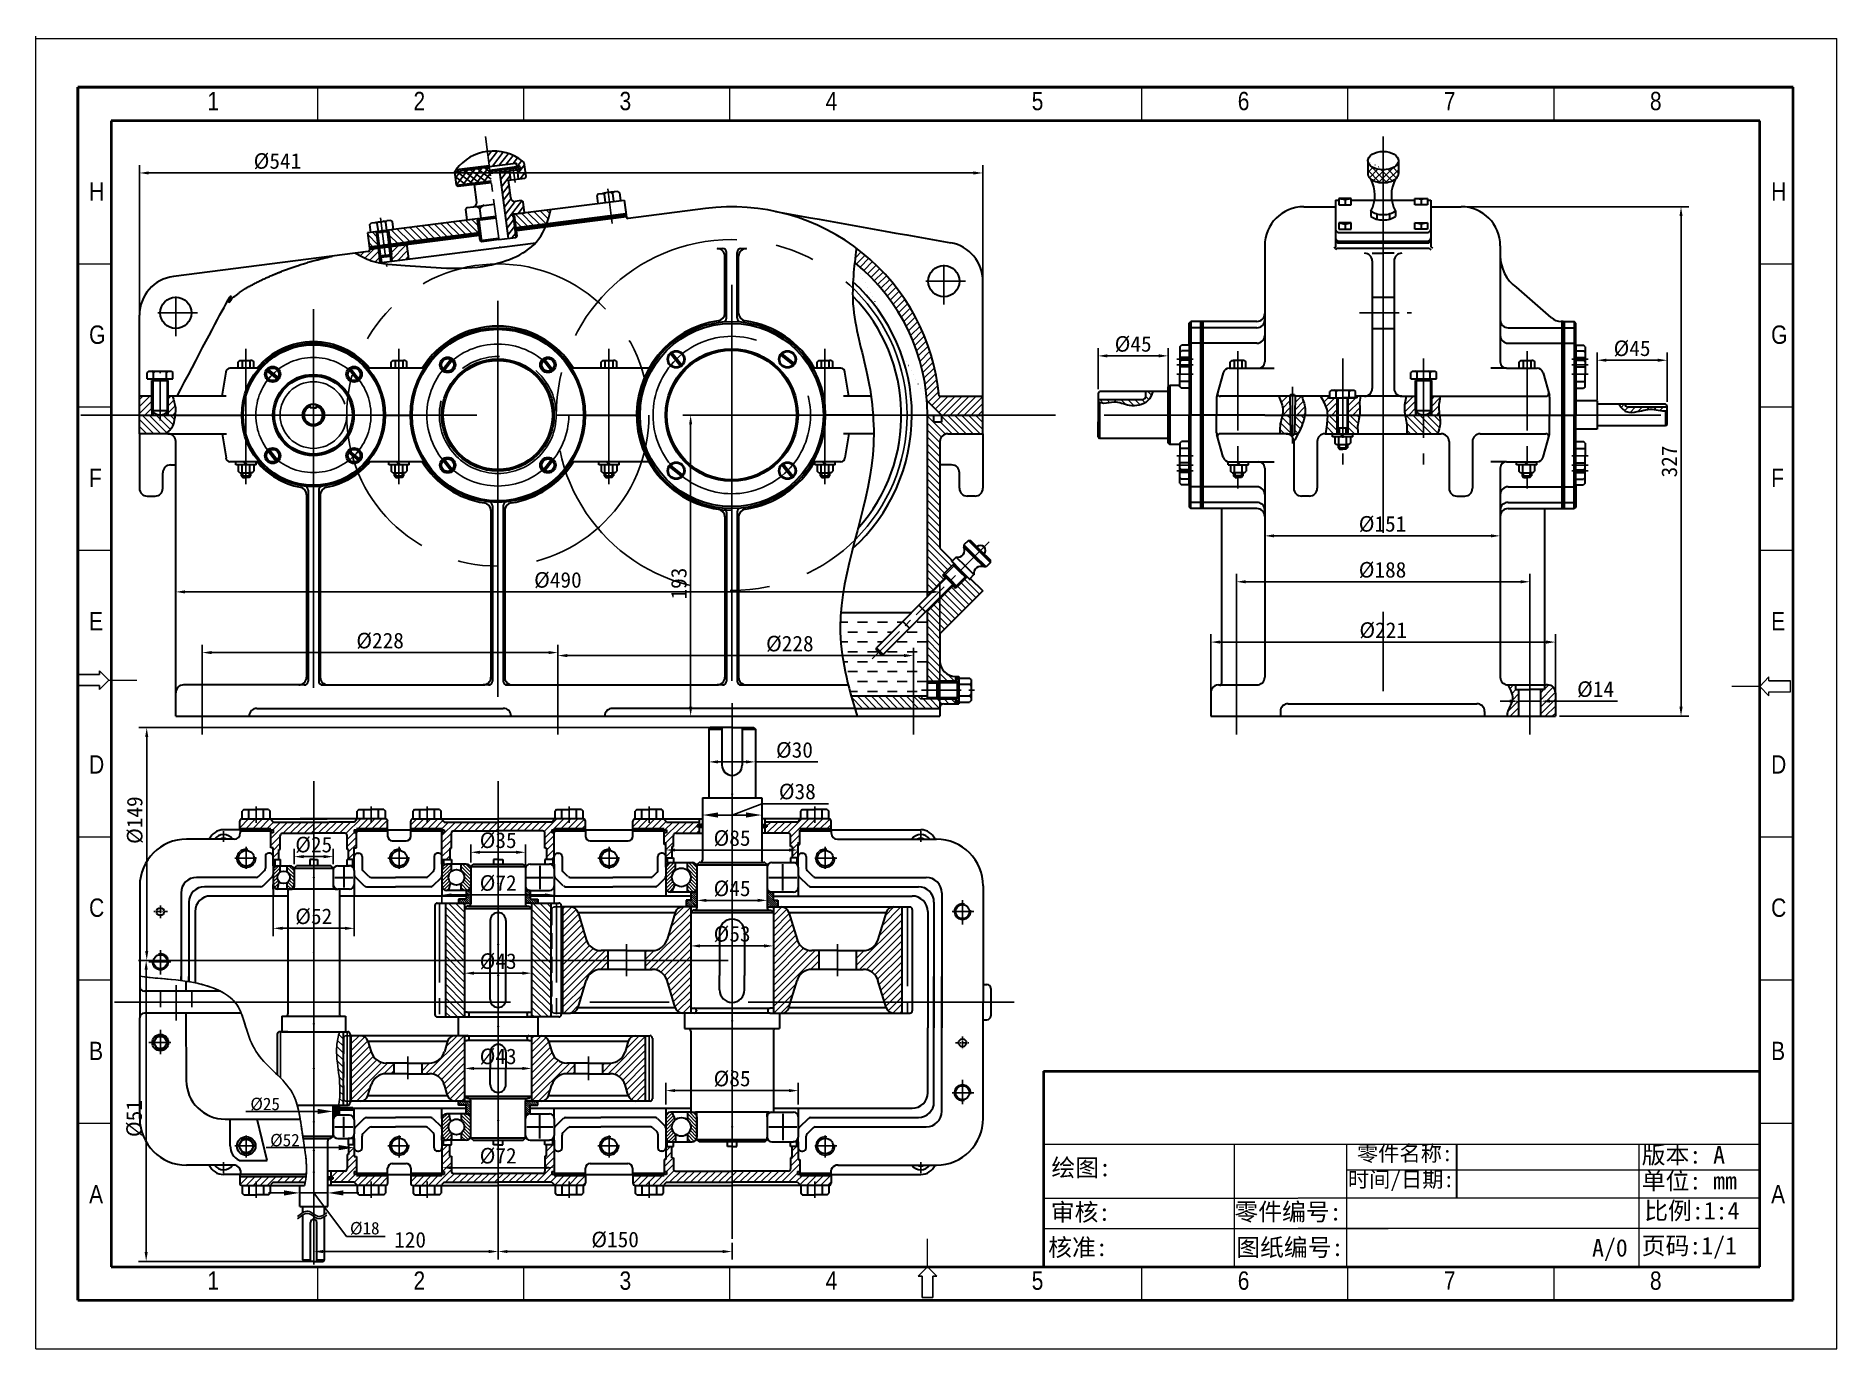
# Model space of a CAD drawing. Header units: millimetres. Extents: x 918 to 1207, y 512 to 723.
import ezdxf
from ezdxf.enums import TextEntityAlignment as Align

# ---------------------------------------------------------------- set-up
doc = ezdxf.new("R2010")
doc.units = ezdxf.units.MM
doc.header["$PDSIZE"] = -1
for name, pattern in [('CENTER', [10.16, 6.35, -1.27, 1.27, -1.27]), ('CENTERX2', [20.32, 12.7, -2.54, 2.54, -2.54]), ('HIDDEN', [1.905, 1.27, -0.635])]:
    doc.linetypes.add(name, pattern=pattern)
doc.layers.get('0').update_dxf_attribs({"lineweight": 30})
for name, color, linetype in [('中心线', 1, 'CENTER'), ('细线', 7, 'Continuous'), ('虚线', 7, 'HIDDEN')]:
    doc.layers.add(name, color=color, linetype=linetype)
for name, color, linetype, lineweight in [('特粗线', 7, 'Continuous', 60), ('粗实线', 7, 'Continuous', 40), ('细实线', 7, 'Continuous', 18)]:
    doc.layers.add(name, color=color, linetype=linetype, lineweight=lineweight)
doc.styles.add('SEACAD_arial_ttf', font='arial.ttf', dxfattribs={"height": 0.2})
doc.dimstyles.new('ISO-25', dxfattribs={"dimtxt": 2.5, "dimasz": 1.5, "dimexe": 1.25, "dimexo": 0.625, "dimtad": 1, "dimdec": 0, "dimlfac": 4, "dimtxsty": 'Standard', "dimcen": 2.5, "dimadec": 0, "dimazin": 0, "dimtfac": 1, "dimtdec": 0, "dimtmove": 0, "dimatfit": 3, "dimfxl": 1, "dimarcsym": 0})
pattern_1 = [(45, (873.7302, 446.4104), (-0.561266, 0.561266), [])]
pattern_2 = [(135, (873.7302, 446.4104), (-0.561266, -0.561266), [])]
pattern_3 = [(45, (992.3085, 549.0577), (-0.561266, 0.561266), [])]
pattern_4 = [(135, (873.77803, 493.07186), (-0.1683798, -0.1683798), [])]
pattern_5 = [(45, (873.77803, 493.07186), (-0.1122532, 0.1122532), []), (135, (873.77803, 493.07186), (-0.1122532, -0.1122532), [])]

msp = doc.modelspace()

# ---------------------------------------------------------------- texts
at = {"color": 3, "attachment_point": 1}
for s, insert, char_height in [('{\\fSimSun|b0|i0|c134|p2;绘图:}', (1081, 542.93), 2.8), ('{\\fSimSun|b0|i0|c134|p2;零件名称:}', (1129.97, 545.07), 2.5), ('{\\fSimSun|b0|i0|c134|p2;版本: A}', (1175.63, 544.98), 2.8), ('{\\fSimSun|b0|i0|c134|p2;版本: A}', (1175.63, 544.98), 2.8), ('{\\fSimSun|b0|i0|c134|p2;版本: A}', (1175.63, 544.98), 2.8), ('{\\fSimSun|b0|i0|c134|p2;时间/日期:}', (1128.51, 540.9), 2.5), ('{\\fSimSun|b0|i0|c134|p2;单位: mm}', (1175.63, 540.83), 2.8), ('{\\fSimSun|b0|i0|c134|p2;单位: mm}', (1175.63, 540.83), 2.8), ('{\\fSimSun|b0|i0|c134|p2;单位: mm}', (1175.63, 540.83), 2.8), ('{\\fSimSun|b0|i0|c134|p2;审核:}', (1080.9, 535.8), 2.8), ('{\\fSimSun|b0|i0|c134|p2;零件编号:}', (1110.33, 535.85), 2.8), ('{\\fSimSun|b0|i0|c134|p2;比例:1:4}', (1176.03, 536.03), 2.8), ('{\\fSimSun|b0|i0|c134|p2;核准:}', (1080.48, 530.15), 2.8), ('{\\fSimSun|b0|i0|c134|p2;图纸编号:}', (1110.63, 530.15), 2.8), ('{\\fSimSun|b0|i0|c134|p2;图纸编号:}', (1110.63, 530.15), 2.8), ('{\\fSimSun|b0|i0|c134|p2;图纸编号:}', (1110.63, 530.15), 2.8), ('{\\fSimSun|b0|i0|c134|p2;A/0}', (1167.67, 530.07), 2.8), ('{\\fSimSun|b0|i0|c134|p2;A/0}', (1167.67, 530.07), 2.8), ('{\\fSimSun|b0|i0|c134|p2;A/0}', (1167.67, 530.07), 2.8), ('{\\fSimSun|b0|i0|c134|p2;页码:1/1}', (1175.63, 530.42), 2.8), ('{\\fSimSun|b0|i0|c134|p2;页码:1/1}', (1175.63, 530.42), 2.8), ('{\\fSimSun|b0|i0|c134|p2;页码:1/1}', (1175.63, 530.42), 2.8)]:
    msp.add_mtext_dynamic_manual_height_columns(s, width=46.2676, gutter_width=12.5, heights=[0], dxfattribs=dict(at, insert=insert, char_height=char_height))
at = {"layer": '细实线', "style": 'SEACAD_arial_ttf', "width": 0.819}
for s, p in [('1', (945.71, 713.97)), ('2', (978.74, 713.97)), ('3', (1011.77, 713.97)), ('4', (1044.81, 713.97)), ('5', (1077.84, 713.97)), ('6', (1110.87, 713.97)), ('7', (1143.9, 713.97)), ('8', (1176.94, 713.97)), ('H', (926.74, 699.48)), ('H', (1196.37, 699.48)), ('G', (926.74, 676.52)), ('G', (1196.37, 676.52)), ('F', (926.74, 653.56)), ('F', (1196.37, 653.56)), ('E', (926.74, 630.6)), ('E', (1196.37, 630.6)), ('D', (926.74, 607.63)), ('D', (1196.37, 607.63)), ('C', (926.74, 584.67)), ('C', (1196.37, 584.67)), ('B', (926.74, 561.71)), ('B', (1196.37, 561.71)), ('A', (926.74, 538.74)), ('A', (1196.37, 538.74)), ('1', (945.71, 524.89)), ('2', (978.74, 524.89)), ('3', (1011.77, 524.89)), ('4', (1044.81, 524.89)), ('5', (1077.84, 524.89)), ('6', (1110.87, 524.89)), ('7', (1143.9, 524.89)), ('8', (1176.94, 524.89))]:
    msp.add_text(s, height=2.94, dxfattribs=at).set_placement(p, align=Align.TOP_LEFT)
at = {"layer": '细线', "attachment_point": 5}
for s, insert, char_height in [('%%c38', (1040.27, 601.77), 2.5), ('%%c25', (954.96, 551.7), 2), ('%%c52', (958.13, 545.9), 2), ('%%c18', (970.93, 531.78), 2)]:
    msp.add_mtext(s, dxfattribs=dict(at, insert=insert, char_height=char_height))

# ---------------------------------------------------------------- blocks, each defined once
blk = doc.blocks.new('*D16')
at = {"layer": 'Defpoints', "color": 0, "transparency": 16777216}
for p in [(1070.01, 700.97), (934.81, 659.17), (1070.01, 650.42)]:
    blk.add_point(p, dxfattribs=at)
at = {"layer": '细线', "color": 0, "lineweight": -2, "transparency": 16777216}
for p, q in [((934.81, 659.8), (934.81, 702.22)), ((1070.01, 651.05), (1070.01, 702.22)), ((936.31, 700.97), (1068.51, 700.97))]:
    blk.add_line(p, q, dxfattribs=at)
at = {"layer": '细线', "color": 0, "transparency": 16777216}
for points in [[(936.31, 701.22), (936.31, 700.72), (934.81, 700.97)], [(1068.51, 701.22), (1068.51, 700.72), (1070.01, 700.97)]]:
    blk.add_solid(points, dxfattribs=at)
at = {"layer": '细线', "color": 0, "transparency": 16777216, "insert": (956.93, 702.84), "char_height": 2.5, "attachment_point": 5}
blk.add_mtext('%%c541', dxfattribs=at)
blk = doc.blocks.new('*D19')
at = {"layer": 'Defpoints', "color": 0, "transparency": 16777216}
for p in [(1070.01, 662.17), (1023.17, 613.9), (1063.14, 613.9)]:
    blk.add_point(p, dxfattribs=at)
at = {"layer": '细线', "color": 0, "lineweight": -2, "transparency": 16777216}
for p, q in [((1069.39, 662.17), (1021.92, 662.17)), ((1023.17, 660.67), (1023.17, 615.4)), ((1062.51, 613.9), (1021.92, 613.9))]:
    blk.add_line(p, q, dxfattribs=at)
at = {"layer": '细线', "color": 0, "transparency": 16777216}
for points in [[(1022.92, 660.67), (1023.42, 660.67), (1023.17, 662.17)], [(1022.92, 615.4), (1023.42, 615.4), (1023.17, 613.9)]]:
    blk.add_solid(points, dxfattribs=at)
at = {"layer": '细线', "color": 0, "transparency": 16777216, "insert": (1021.29, 635.15), "char_height": 2.5, "attachment_point": 5, "rotation": 90}
blk.add_mtext('193', dxfattribs=at)
blk = doc.blocks.new('*D34')
at = {"layer": 'Defpoints', "color": 0, "transparency": 16777216}
for p in [(1063.14, 633.82), (940.64, 613.9), (1063.14, 613.9)]:
    blk.add_point(p, dxfattribs=at)
at = {"layer": '细线', "color": 0, "lineweight": -2, "transparency": 16777216}
for p, q in [((940.64, 614.52), (940.64, 635.07)), ((942.14, 633.82), (1061.64, 633.82)), ((1063.14, 614.52), (1063.14, 635.07))]:
    blk.add_line(p, q, dxfattribs=at)
at = {"layer": '细线', "color": 0, "transparency": 16777216}
for points in [[(942.14, 634.07), (942.14, 633.57), (940.64, 633.82)], [(1061.64, 634.07), (1061.64, 633.57), (1063.14, 633.82)]]:
    blk.add_solid(points, dxfattribs=at)
at = {"layer": '细线', "color": 0, "transparency": 16777216, "insert": (1001.89, 635.69), "char_height": 2.5, "attachment_point": 5}
blk.add_mtext('%%c490', dxfattribs=at)
blk = doc.blocks.new('*D36')
at = {"layer": 'Defpoints', "color": 0, "transparency": 16777216}
for p in [(1001.89, 624.09), (944.89, 613.9), (1001.89, 613.9)]:
    blk.add_point(p, dxfattribs=at)
at = {"layer": '细线', "color": 0, "lineweight": -2, "transparency": 16777216}
for p, q in [((944.89, 614.52), (944.89, 625.34)), ((946.39, 624.09), (1000.39, 624.09)), ((1001.89, 614.52), (1001.89, 625.34))]:
    blk.add_line(p, q, dxfattribs=at)
at = {"layer": '细线', "color": 0, "transparency": 16777216}
for points in [[(946.39, 624.34), (946.39, 623.84), (944.89, 624.09)], [(1000.39, 624.34), (1000.39, 623.84), (1001.89, 624.09)]]:
    blk.add_solid(points, dxfattribs=at)
at = {"layer": '细线', "color": 0, "transparency": 16777216, "insert": (973.39, 625.96), "char_height": 2.5, "attachment_point": 5}
blk.add_mtext('%%c228', dxfattribs=at)
blk = doc.blocks.new('*D40')
at = {"layer": 'Defpoints', "color": 0, "transparency": 16777216}
for p in [(1058.89, 623.61), (1001.89, 613.9), (1058.89, 613.9)]:
    blk.add_point(p, dxfattribs=at)
at = {"layer": '细线', "color": 0, "lineweight": -2, "transparency": 16777216}
for p, q in [((1001.89, 614.52), (1001.89, 624.86)), ((1003.39, 623.61), (1057.39, 623.61)), ((1058.89, 614.52), (1058.89, 624.86))]:
    blk.add_line(p, q, dxfattribs=at)
at = {"layer": '细线', "color": 0, "transparency": 16777216}
for points in [[(1003.39, 623.86), (1003.39, 623.36), (1001.89, 623.61)], [(1057.39, 623.86), (1057.39, 623.36), (1058.89, 623.61)]]:
    blk.add_solid(points, dxfattribs=at)
at = {"layer": '细线', "color": 0, "transparency": 16777216, "insert": (1039.07, 625.48), "char_height": 2.5, "attachment_point": 5}
blk.add_mtext('%%c228', dxfattribs=at)
blk = doc.blocks.new('*D62')
at = {"layer": 'Defpoints', "color": 0, "transparency": 16777216}
for p in [(992.31, 532.58), (962.75, 525.68), (992.31, 528.08)]:
    blk.add_point(p, dxfattribs=at)
at = {"layer": '细线', "color": 0, "lineweight": -2, "transparency": 16777216}
for p, q in [((992.31, 531.96), (992.31, 526.83)), ((962.75, 526.31), (962.75, 529.33)), ((964.25, 528.08), (990.81, 528.08))]:
    blk.add_line(p, q, dxfattribs=at)
at = {"layer": '细线', "color": 0, "transparency": 16777216}
for points in [[(964.25, 528.33), (964.25, 527.83), (962.75, 528.08)], [(990.81, 528.33), (990.81, 527.83), (992.31, 528.08)]]:
    blk.add_solid(points, dxfattribs=at)
at = {"layer": '细线', "color": 0, "transparency": 16777216, "insert": (978.2, 529.95), "char_height": 2.5, "attachment_point": 5}
blk.add_mtext('120', dxfattribs=at)
blk = doc.blocks.new('*D63')
at = {"layer": 'Defpoints', "color": 0, "transparency": 16777216}
for p in [(992.31, 530.1), (1029.81, 530.1), (1029.81, 528.08)]:
    blk.add_point(p, dxfattribs=at)
at = {"layer": '细线', "color": 0, "lineweight": -2, "transparency": 16777216}
for p, q in [((992.31, 529.48), (992.31, 526.83)), ((1029.81, 529.48), (1029.81, 526.83)), ((993.81, 528.08), (1028.31, 528.08))]:
    blk.add_line(p, q, dxfattribs=at)
at = {"layer": '细线', "color": 0, "transparency": 16777216}
for points in [[(993.81, 528.33), (993.81, 527.83), (992.31, 528.08)], [(1028.31, 528.33), (1028.31, 527.83), (1029.81, 528.08)]]:
    blk.add_solid(points, dxfattribs=at)
at = {"layer": '细线', "color": 0, "transparency": 16777216, "insert": (1011.06, 529.96), "char_height": 2.5, "attachment_point": 5}
blk.add_mtext('%%c150', dxfattribs=at)
blk = doc.blocks.new('*D64')
at = {"layer": 'Defpoints', "color": 0, "transparency": 16777216}
for p in [(935.98, 612.06), (1029.81, 612.06), (1029.81, 574.75)]:
    blk.add_point(p, dxfattribs=at)
at = {"layer": '细线', "color": 0, "lineweight": -2, "transparency": 16777216}
for p, q in [((1029.18, 612.06), (934.73, 612.06)), ((935.98, 576.25), (935.98, 610.56)), ((1029.18, 574.75), (934.73, 574.75))]:
    blk.add_line(p, q, dxfattribs=at)
at = {"layer": '细线', "color": 0, "transparency": 16777216}
for points in [[(935.73, 610.56), (936.23, 610.56), (935.98, 612.06)], [(935.73, 576.25), (936.23, 576.25), (935.98, 574.75)]]:
    blk.add_solid(points, dxfattribs=at)
at = {"layer": '细线', "color": 0, "transparency": 16777216, "insert": (934.1, 597.23), "char_height": 2.5, "attachment_point": 5, "rotation": 90}
blk.add_mtext('%%c149', dxfattribs=at)
blk = doc.blocks.new('*D65')
at = {"layer": 'Defpoints', "color": 0, "transparency": 16777216}
for p in [(992.31, 574.75), (935.89, 526.51), (962.75, 526.51)]:
    blk.add_point(p, dxfattribs=at)
at = {"layer": '细线', "color": 0, "lineweight": -2, "transparency": 16777216}
for p, q in [((991.68, 574.75), (934.64, 574.75)), ((935.89, 573.25), (935.89, 528.01)), ((962.12, 526.51), (934.64, 526.51))]:
    blk.add_line(p, q, dxfattribs=at)
at = {"layer": '细线', "color": 0, "transparency": 16777216}
for points in [[(935.64, 573.25), (936.14, 573.25), (935.89, 574.75)], [(935.64, 528.01), (936.14, 528.01), (935.89, 526.51)]]:
    blk.add_solid(points, dxfattribs=at)
at = {"layer": '细线', "color": 0, "transparency": 16777216, "insert": (934.01, 549.39), "char_height": 2.5, "attachment_point": 5, "rotation": 90}
blk.add_mtext('%%c51', dxfattribs=at)
blk = doc.blocks.new('*D66')
at = {"layer": 'Defpoints', "color": 0, "transparency": 16777216}
for p in [(1026.06, 611.81), (1033.56, 611.81), (1033.56, 606.57)]:
    blk.add_point(p, dxfattribs=at)
at = {"layer": '细线', "color": 0, "lineweight": -2, "transparency": 16777216}
for p, q in [((1026.06, 611.18), (1026.06, 605.32)), ((1033.56, 611.18), (1033.56, 605.32)), ((1027.56, 606.57), (1032.06, 606.57)), ((1033.56, 606.57), (1043.56, 606.57))]:
    blk.add_line(p, q, dxfattribs=at)
at = {"layer": '细线', "color": 0, "transparency": 16777216}
for points in [[(1027.56, 606.82), (1027.56, 606.32), (1026.06, 606.57)], [(1032.06, 606.82), (1032.06, 606.32), (1033.56, 606.57)]]:
    blk.add_solid(points, dxfattribs=at)
at = {"layer": '细线', "color": 0, "transparency": 16777216, "insert": (1039.81, 608.44), "char_height": 2.5, "attachment_point": 5}
blk.add_mtext('%%c30', dxfattribs=at)
blk = doc.blocks.new('*D67')
at = {"layer": 'Defpoints', "color": 0, "transparency": 16777216}
for p in [(1024.18, 589.68), (1035.43, 589.68), (1035.43, 584.37)]:
    blk.add_point(p, dxfattribs=at)
at = {"layer": '细线', "color": 0, "lineweight": -2, "transparency": 16777216}
for p, q in [((1024.18, 589.06), (1024.18, 583.12)), ((1035.43, 589.06), (1035.43, 583.12)), ((1025.68, 584.37), (1033.93, 584.37))]:
    blk.add_line(p, q, dxfattribs=at)
at = {"layer": '细线', "color": 0, "transparency": 16777216}
for points in [[(1025.68, 584.62), (1025.68, 584.12), (1024.18, 584.37)], [(1033.93, 584.62), (1033.93, 584.12), (1035.43, 584.37)]]:
    blk.add_solid(points, dxfattribs=at)
at = {"layer": '细线', "color": 0, "transparency": 16777216, "insert": (1029.81, 586.24), "char_height": 2.5, "attachment_point": 5}
blk.add_mtext('%%c45', dxfattribs=at)
blk = doc.blocks.new('*D68')
at = {"layer": 'Defpoints', "color": 0, "transparency": 16777216}
for p in [(1036.43, 577.07), (1023.18, 567.07), (1036.43, 567.07)]:
    blk.add_point(p, dxfattribs=at)
at = {"layer": '细线', "color": 0, "lineweight": -2, "transparency": 16777216}
for p, q in [((1023.18, 567.7), (1023.18, 578.32)), ((1036.43, 567.7), (1036.43, 578.32)), ((1024.68, 577.07), (1034.93, 577.07))]:
    blk.add_line(p, q, dxfattribs=at)
at = {"layer": '细线', "color": 0, "transparency": 16777216}
for points in [[(1024.68, 577.32), (1024.68, 576.82), (1023.18, 577.07)], [(1034.93, 577.32), (1034.93, 576.82), (1036.43, 577.07)]]:
    blk.add_solid(points, dxfattribs=at)
at = {"layer": '细线', "color": 0, "transparency": 16777216, "insert": (1029.81, 578.95), "char_height": 2.5, "attachment_point": 5}
blk.add_mtext('%%c53', dxfattribs=at)
blk = doc.blocks.new('*D69')
at = {"layer": 'Defpoints', "color": 0, "transparency": 16777216}
for p in [(1040.43, 553.88), (1019.18, 551.04), (1040.43, 551.04)]:
    blk.add_point(p, dxfattribs=at)
at = {"layer": '细线', "color": 0, "lineweight": -2, "transparency": 16777216}
for p, q in [((1019.18, 551.67), (1019.18, 555.13)), ((1040.43, 551.67), (1040.43, 555.13)), ((1020.68, 553.88), (1038.93, 553.88))]:
    blk.add_line(p, q, dxfattribs=at)
at = {"layer": '细线', "color": 0, "transparency": 16777216}
for points in [[(1020.68, 554.13), (1020.68, 553.63), (1019.18, 553.88)], [(1038.93, 554.13), (1038.93, 553.63), (1040.43, 553.88)]]:
    blk.add_solid(points, dxfattribs=at)
at = {"layer": '细线', "color": 0, "transparency": 16777216, "insert": (1029.81, 555.76), "char_height": 2.5, "attachment_point": 5}
blk.add_mtext('%%c85', dxfattribs=at)
blk = doc.blocks.new('*D70')
at = {"layer": 'Defpoints', "color": 0, "transparency": 16777216}
for p in [(987.93, 592.08), (987.93, 589.81), (996.68, 589.43)]:
    blk.add_point(p, dxfattribs=at)
at = {"layer": '细线', "color": 0, "lineweight": -2, "transparency": 16777216}
for p, q in [((987.93, 590.43), (987.93, 593.33)), ((995.18, 592.08), (989.43, 592.08)), ((996.68, 590.06), (996.68, 593.33))]:
    blk.add_line(p, q, dxfattribs=at)
at = {"layer": '细线', "color": 0, "transparency": 16777216}
for points in [[(989.43, 592.33), (989.43, 591.83), (987.93, 592.08)], [(995.18, 592.33), (995.18, 591.83), (996.68, 592.08)]]:
    blk.add_solid(points, dxfattribs=at)
at = {"layer": '细线', "color": 0, "transparency": 16777216, "insert": (992.31, 593.96), "char_height": 2.5, "attachment_point": 5}
blk.add_mtext('%%c35', dxfattribs=at)
blk = doc.blocks.new('*D71')
at = {"layer": 'Defpoints', "color": 0, "transparency": 16777216}
for p in [(983.31, 586.68), (1001.31, 586.68), (1001.31, 585.24)]:
    blk.add_point(p, dxfattribs=at)
at = {"layer": '细线', "color": 0, "lineweight": -2, "transparency": 16777216}
for p, q in [((983.31, 586.06), (983.31, 583.99)), ((1001.31, 586.06), (1001.31, 583.99)), ((984.81, 585.24), (999.81, 585.24))]:
    blk.add_line(p, q, dxfattribs=at)
at = {"layer": '细线', "color": 0, "transparency": 16777216}
for points in [[(984.81, 585.49), (984.81, 584.99), (983.31, 585.24)], [(999.81, 585.49), (999.81, 584.99), (1001.31, 585.24)]]:
    blk.add_solid(points, dxfattribs=at)
at = {"layer": '细线', "color": 0, "transparency": 16777216, "insert": (992.31, 587.11), "char_height": 2.5, "attachment_point": 5}
blk.add_mtext('%%c72', dxfattribs=at)
blk = doc.blocks.new('*D72')
at = {"layer": 'Defpoints', "color": 0, "transparency": 16777216}
for p in [(986.93, 583.06), (997.68, 583.06), (997.68, 572.7)]:
    blk.add_point(p, dxfattribs=at)
at = {"layer": '细线', "color": 0, "lineweight": -2, "transparency": 16777216}
for p, q in [((986.93, 582.43), (986.93, 571.45)), ((997.68, 582.43), (997.68, 571.45)), ((988.43, 572.7), (996.18, 572.7))]:
    blk.add_line(p, q, dxfattribs=at)
at = {"layer": '细线', "color": 0, "transparency": 16777216}
for points in [[(988.43, 572.95), (988.43, 572.45), (986.93, 572.7)], [(996.18, 572.95), (996.18, 572.45), (997.68, 572.7)]]:
    blk.add_solid(points, dxfattribs=at)
at = {"layer": '细线', "color": 0, "transparency": 16777216, "insert": (992.31, 574.58), "char_height": 2.5, "attachment_point": 5}
blk.add_mtext('%%c43', dxfattribs=at)
blk = doc.blocks.new('*D73')
at = {"layer": 'Defpoints', "color": 0, "transparency": 16777216}
for p in [(986.93, 561.92), (997.68, 561.92), (997.68, 557.43)]:
    blk.add_point(p, dxfattribs=at)
at = {"layer": '细线', "color": 0, "lineweight": -2, "transparency": 16777216}
for p, q in [((986.93, 561.29), (986.93, 556.18)), ((997.68, 561.29), (997.68, 556.18)), ((988.43, 557.43), (996.18, 557.43))]:
    blk.add_line(p, q, dxfattribs=at)
at = {"layer": '细线', "color": 0, "transparency": 16777216}
for points in [[(988.43, 557.68), (988.43, 557.18), (986.93, 557.43)], [(996.18, 557.68), (996.18, 557.18), (997.68, 557.43)]]:
    blk.add_solid(points, dxfattribs=at)
at = {"layer": '细线', "color": 0, "transparency": 16777216, "insert": (992.31, 559.31), "char_height": 2.5, "attachment_point": 5}
blk.add_mtext('%%c43', dxfattribs=at)
blk = doc.blocks.new('*D74')
at = {"layer": 'Defpoints', "color": 0, "transparency": 16777216}
for p in [(1040.43, 592.44), (1019.18, 591.43), (1040.43, 591.43)]:
    blk.add_point(p, dxfattribs=at)
at = {"layer": '细线', "color": 0, "lineweight": -2, "transparency": 16777216}
for p, q in [((1019.18, 592.06), (1019.18, 593.69)), ((1020.68, 592.44), (1038.93, 592.44)), ((1040.43, 592.06), (1040.43, 593.69))]:
    blk.add_line(p, q, dxfattribs=at)
at = {"layer": '细线', "color": 0, "transparency": 16777216}
for points in [[(1020.68, 592.69), (1020.68, 592.19), (1019.18, 592.44)], [(1038.93, 592.69), (1038.93, 592.19), (1040.43, 592.44)]]:
    blk.add_solid(points, dxfattribs=at)
at = {"layer": '细线', "color": 0, "transparency": 16777216, "insert": (1029.81, 594.31), "char_height": 2.5, "attachment_point": 5}
blk.add_mtext('%%c85', dxfattribs=at)
blk = doc.blocks.new('*D75')
at = {"layer": 'Defpoints', "color": 0, "transparency": 16777216}
for p in [(983.31, 545.18), (1001.31, 545.18), (1001.31, 541.52)]:
    blk.add_point(p, dxfattribs=at)
at = {"layer": '细线', "color": 0, "lineweight": -2, "transparency": 16777216}
for p, q in [((983.31, 544.56), (983.31, 540.27)), ((1001.31, 544.56), (1001.31, 540.27)), ((984.81, 541.52), (999.81, 541.52))]:
    blk.add_line(p, q, dxfattribs=at)
at = {"layer": '细线', "color": 0, "transparency": 16777216}
for points in [[(984.81, 541.77), (984.81, 541.27), (983.31, 541.52)], [(999.81, 541.77), (999.81, 541.27), (1001.31, 541.52)]]:
    blk.add_solid(points, dxfattribs=at)
at = {"layer": '细线', "color": 0, "transparency": 16777216, "insert": (992.31, 543.39), "char_height": 2.5, "attachment_point": 5}
blk.add_mtext('%%c72', dxfattribs=at)
blk = doc.blocks.new('*D76')
at = {"layer": 'Defpoints', "color": 0, "transparency": 16777216}
for p in [(959.62, 591.38), (959.62, 589.56), (965.87, 589.56)]:
    blk.add_point(p, dxfattribs=at)
at = {"layer": '细线', "color": 0, "lineweight": -2, "transparency": 16777216}
for p, q in [((959.62, 590.18), (959.62, 592.63)), ((965.87, 590.18), (965.87, 592.63)), ((964.37, 591.38), (961.12, 591.38))]:
    blk.add_line(p, q, dxfattribs=at)
at = {"layer": '细线', "color": 0, "transparency": 16777216}
for points in [[(961.12, 591.63), (961.12, 591.13), (959.62, 591.38)], [(964.37, 591.63), (964.37, 591.13), (965.87, 591.38)]]:
    blk.add_solid(points, dxfattribs=at)
at = {"layer": '细线', "color": 0, "transparency": 16777216, "insert": (962.75, 593.26), "char_height": 2.5, "attachment_point": 5}
blk.add_mtext('%%c25', dxfattribs=at)
blk = doc.blocks.new('*D77')
at = {"layer": 'Defpoints', "color": 0, "transparency": 16777216}
for p in [(956.25, 586.93), (969.25, 586.93), (956.25, 579.89)]:
    blk.add_point(p, dxfattribs=at)
at = {"layer": '细线', "color": 0, "lineweight": -2, "transparency": 16777216}
for p, q in [((956.25, 586.31), (956.25, 578.64)), ((969.25, 586.31), (969.25, 578.64)), ((967.75, 579.89), (957.75, 579.89))]:
    blk.add_line(p, q, dxfattribs=at)
at = {"layer": '细线', "color": 0, "transparency": 16777216}
for points in [[(957.75, 580.14), (957.75, 579.64), (956.25, 579.89)], [(967.75, 580.14), (967.75, 579.64), (969.25, 579.89)]]:
    blk.add_solid(points, dxfattribs=at)
at = {"layer": '细线', "color": 0, "transparency": 16777216, "insert": (962.75, 581.77), "char_height": 2.5, "attachment_point": 5}
blk.add_mtext('%%c52', dxfattribs=at)
blk = doc.blocks.new('*D79')
at = {"layer": 'Defpoints', "color": 0, "transparency": 16777216}
for p in [(1161.8, 625.77), (1106.55, 613.9), (1161.8, 613.9)]:
    blk.add_point(p, dxfattribs=at)
at = {"layer": '细线', "color": 0, "lineweight": -2, "transparency": 16777216}
for p, q in [((1106.55, 614.52), (1106.55, 627.02)), ((1161.8, 614.52), (1161.8, 627.02)), ((1108.05, 625.77), (1160.3, 625.77))]:
    blk.add_line(p, q, dxfattribs=at)
at = {"layer": '细线', "color": 0, "transparency": 16777216}
for points in [[(1108.05, 626.02), (1108.05, 625.52), (1106.55, 625.77)], [(1160.3, 626.02), (1160.3, 625.52), (1161.8, 625.77)]]:
    blk.add_solid(points, dxfattribs=at)
at = {"layer": '细线', "color": 0, "transparency": 16777216, "insert": (1134.18, 627.64), "char_height": 2.5, "attachment_point": 5}
blk.add_mtext('%%c221', dxfattribs=at)
blk = doc.blocks.new('*D80')
at = {"layer": 'Defpoints', "color": 0, "transparency": 16777216}
for p in [(1141.82, 695.55), (1161.8, 613.9), (1181.93, 613.9)]:
    blk.add_point(p, dxfattribs=at)
at = {"layer": '细线', "color": 0, "lineweight": -2, "transparency": 16777216}
for p, q in [((1142.45, 695.55), (1183.18, 695.55)), ((1181.93, 694.05), (1181.93, 615.4)), ((1162.43, 613.9), (1183.18, 613.9))]:
    blk.add_line(p, q, dxfattribs=at)
at = {"layer": '细线', "color": 0, "transparency": 16777216}
for points in [[(1181.68, 694.05), (1182.18, 694.05), (1181.93, 695.55)], [(1181.68, 615.4), (1182.18, 615.4), (1181.93, 613.9)]]:
    blk.add_solid(points, dxfattribs=at)
at = {"layer": '细线', "color": 0, "transparency": 16777216, "insert": (1180.06, 654.72), "char_height": 2.5, "attachment_point": 5, "rotation": 90}
blk.add_mtext('327', dxfattribs=at)
blk = doc.blocks.new('*D81')
at = {"layer": 'Defpoints', "color": 0, "transparency": 16777216}
for p in [(1152.95, 642.8), (1115.2, 620.15), (1152.95, 620.15)]:
    blk.add_point(p, dxfattribs=at)
at = {"layer": '细线', "color": 0, "lineweight": -2, "transparency": 16777216}
for p, q in [((1115.2, 620.77), (1115.2, 644.05)), ((1152.95, 620.77), (1152.95, 644.05)), ((1116.7, 642.8), (1151.45, 642.8))]:
    blk.add_line(p, q, dxfattribs=at)
at = {"layer": '细线', "color": 0, "transparency": 16777216}
for points in [[(1116.7, 643.05), (1116.7, 642.55), (1115.2, 642.8)], [(1151.45, 643.05), (1151.45, 642.55), (1152.95, 642.8)]]:
    blk.add_solid(points, dxfattribs=at)
at = {"layer": '细线', "color": 0, "transparency": 16777216, "insert": (1134.08, 644.67), "char_height": 2.5, "attachment_point": 5}
blk.add_mtext('%%c151', dxfattribs=at)
blk = doc.blocks.new('*D82')
at = {"layer": 'Defpoints', "color": 0, "transparency": 16777216}
for p in [(1157.7, 635.44), (1110.65, 613.9), (1157.7, 613.9)]:
    blk.add_point(p, dxfattribs=at)
at = {"layer": '细线', "color": 0, "lineweight": -2, "transparency": 16777216}
for p, q in [((1110.65, 614.52), (1110.65, 636.69)), ((1112.15, 635.44), (1156.2, 635.44)), ((1157.7, 614.52), (1157.7, 636.69))]:
    blk.add_line(p, q, dxfattribs=at)
at = {"layer": '细线', "color": 0, "transparency": 16777216}
for points in [[(1112.15, 635.69), (1112.15, 635.19), (1110.65, 635.44)], [(1156.2, 635.69), (1156.2, 635.19), (1157.7, 635.44)]]:
    blk.add_solid(points, dxfattribs=at)
at = {"layer": '细线', "color": 0, "transparency": 16777216, "insert": (1134.08, 637.31), "char_height": 2.5, "attachment_point": 5}
blk.add_mtext('%%c188', dxfattribs=at)
blk = doc.blocks.new('*D83')
at = {"layer": 'Defpoints', "color": 0, "transparency": 16777216}
for p in [(1159.45, 616.3), (1155.95, 613.9), (1159.45, 613.9)]:
    blk.add_point(p, dxfattribs=at)
at = {"layer": '细线', "color": 0, "lineweight": -2, "transparency": 16777216}
for p, q in [((1154.45, 616.3), (1152.95, 616.3)), ((1155.95, 614.52), (1155.95, 617.55)), ((1155.95, 616.3), (1159.45, 616.3)), ((1159.45, 614.52), (1159.45, 617.55)), ((1160.95, 616.3), (1171.77, 616.3))]:
    blk.add_line(p, q, dxfattribs=at)
at = {"layer": '细线', "color": 0, "transparency": 16777216}
for points in [[(1154.45, 616.55), (1154.45, 616.05), (1155.95, 616.3)], [(1160.95, 616.55), (1160.95, 616.05), (1159.45, 616.3)]]:
    blk.add_solid(points, dxfattribs=at)
at = {"layer": '细线', "color": 0, "transparency": 16777216, "insert": (1168.23, 618.18), "char_height": 2.5, "attachment_point": 5}
blk.add_mtext('%%c14', dxfattribs=at)
blk = doc.blocks.new('*D84')
at = {"layer": 'Defpoints', "color": 0, "transparency": 16777216}
for p in [(1099.72, 671.65), (1088.47, 665.67), (1099.72, 665.92)]:
    blk.add_point(p, dxfattribs=at)
at = {"layer": '细线', "color": 0, "lineweight": -2, "transparency": 16777216}
for p, q in [((1088.47, 666.3), (1088.47, 672.9)), ((1099.72, 666.55), (1099.72, 672.9)), ((1089.97, 671.65), (1098.22, 671.65))]:
    blk.add_line(p, q, dxfattribs=at)
at = {"layer": '细线', "color": 0, "transparency": 16777216}
for points in [[(1089.97, 671.9), (1089.97, 671.4), (1088.47, 671.65)], [(1098.22, 671.9), (1098.22, 671.4), (1099.72, 671.65)]]:
    blk.add_solid(points, dxfattribs=at)
at = {"layer": '细线', "color": 0, "transparency": 16777216, "insert": (1094.1, 673.52), "char_height": 2.5, "attachment_point": 5}
blk.add_mtext('%%c45', dxfattribs=at)
blk = doc.blocks.new('*D85')
at = {"layer": 'Defpoints', "color": 0, "transparency": 16777216}
for p in [(1179.71, 670.95), (1168.46, 663.92), (1179.71, 663.67)]:
    blk.add_point(p, dxfattribs=at)
at = {"layer": '细线', "color": 0, "lineweight": -2, "transparency": 16777216}
for p, q in [((1168.46, 664.55), (1168.46, 672.2)), ((1169.96, 670.95), (1178.21, 670.95)), ((1179.71, 664.3), (1179.71, 672.2))]:
    blk.add_line(p, q, dxfattribs=at)
at = {"layer": '细线', "color": 0, "transparency": 16777216}
for points in [[(1169.96, 671.2), (1169.96, 670.7), (1168.46, 670.95)], [(1178.21, 671.2), (1178.21, 670.7), (1179.71, 670.95)]]:
    blk.add_solid(points, dxfattribs=at)
at = {"layer": '细线', "color": 0, "transparency": 16777216, "insert": (1174.08, 672.82), "char_height": 2.5, "attachment_point": 5}
blk.add_mtext('%%c45', dxfattribs=at)

# ---------------------------------------------------------------- dimensions: what is measured, and where the dimension line sits
at = {"layer": '细线'}
for base, p1, p2, picture, middle in [((1070.01, 700.97), (934.81, 659.17), (1070.01, 650.42), '*D16', (956.93, 700.97)), ((1152.95, 642.8), (1115.2, 620.15), (1152.95, 620.15), '*D81', (1134.08, 642.8)), ((1157.7, 635.44), (1110.65, 613.9), (1157.7, 613.9), '*D82', (1134.08, 635.44)), ((1063.14, 633.82), (940.64, 613.9), (1063.14, 613.9), '*D34', (1001.89, 633.82)), ((1001.89, 624.09), (944.89, 613.9), (1001.89, 613.9), '*D36', (973.39, 624.09)), ((1058.89, 623.61), (1001.89, 613.9), (1058.89, 613.9), '*D40', (1039.07, 623.61)), ((1161.8, 625.77), (1106.55, 613.9), (1161.8, 613.9), '*D79', (1134.18, 625.77)), ((1159.45, 616.3), (1155.95, 613.9), (1159.45, 613.9), '*D83', (1168.23, 616.3)), ((959.62, 591.38), (965.87, 589.56), (959.62, 589.56), '*D76', (962.75, 591.38)), ((956.25, 579.89), (969.25, 586.93), (956.25, 586.93), '*D77', (962.75, 579.89)), ((1001.31, 585.24), (983.31, 586.68), (1001.31, 586.68), '*D71', (992.31, 585.24)), ((1001.31, 541.52), (983.31, 545.18), (1001.31, 545.18), '*D75', (992.31, 541.52)), ((1029.81, 528.08), (992.31, 530.1), (1029.81, 530.1), '*D63', (1011.06, 528.08))]:
    dim = msp.add_linear_dim(base=base, p1=p1, p2=p2, dimstyle='ISO-25', override={"dimpost": '%%c<>'}, dxfattribs=at)
    dim.commit()
    dim.dimension.update_dxf_attribs({"geometry": picture, "text_midpoint": middle, "dimtype": 160})
for base, p1, p2, text, picture, middle in [((1181.93, 613.9), (1141.82, 695.55), (1161.8, 613.9), '327', '*D80', (1181.93, 654.72)), ((1023.17, 613.9), (1070.01, 662.17), (1063.14, 613.9), '193', '*D19', (1023.17, 635.15)), ((935.89, 526.51), (992.31, 574.75), (962.75, 526.51), '%%c51', '*D65', (935.89, 549.39))]:
    dim = msp.add_linear_dim(base=base, p1=p1, p2=p2, angle=90, text=text, dimstyle='ISO-25', override={"dimpost": '%%c<>'}, dxfattribs=at)
    dim.commit()
    dim.dimension.update_dxf_attribs({"geometry": picture, "text_midpoint": middle, "dimtype": 160})
for base, p1, p2, picture, middle in [((1099.72, 671.65), (1088.47, 665.67), (1099.72, 665.92), '*D84', (1094.1, 673.52)), ((1179.71, 670.95), (1168.46, 663.92), (1179.71, 663.67), '*D85', (1174.08, 672.82)), ((987.93, 592.08), (996.68, 589.43), (987.93, 589.81), '*D70', (992.31, 593.96)), ((1040.43, 592.44), (1019.18, 591.43), (1040.43, 591.43), '*D74', (1029.81, 594.31)), ((997.68, 572.7), (986.93, 583.06), (997.68, 583.06), '*D72', (992.31, 574.58)), ((997.68, 557.43), (986.93, 561.92), (997.68, 561.92), '*D73', (992.31, 559.31)), ((1040.43, 553.88), (1019.18, 551.04), (1040.43, 551.04), '*D69', (1029.81, 555.76))]:
    dim = msp.add_linear_dim(base=base, p1=p1, p2=p2, dimstyle='ISO-25', override={"dimpost": '%%c<>'}, dxfattribs=at)
    dim.commit()
    dim.dimension.update_dxf_attribs({"geometry": picture, "text_midpoint": middle})
dim = msp.add_linear_dim(base=(935.98, 612.06), p1=(1029.81, 574.75), p2=(1029.81, 612.06), angle=90, dimstyle='ISO-25', override={"dimpost": '%%c<>'}, dxfattribs=at)
dim.commit()
dim.dimension.update_dxf_attribs({"geometry": '*D64', "text_midpoint": (935.98, 597.23), "dimtype": 160})
for base, p1, p2, text, picture, middle in [((1033.56, 606.57), (1026.06, 611.81), (1033.56, 611.81), '%%c30', '*D66', (1039.81, 606.57)), ((992.31, 528.08), (962.75, 525.68), (992.31, 532.58), '120', '*D62', (978.2, 528.08))]:
    dim = msp.add_linear_dim(base=base, p1=p1, p2=p2, text=text, dimstyle='ISO-25', override={"dimpost": '%%c<>'}, dxfattribs=at)
    dim.commit()
    dim.dimension.update_dxf_attribs({"geometry": picture, "text_midpoint": middle, "dimtype": 160})
for base, p1, p2, text, picture, middle in [((1035.43, 584.37), (1024.18, 589.68), (1035.43, 589.68), '%%c45', '*D67', (1029.81, 586.24)), ((1036.43, 577.07), (1023.18, 567.07), (1036.43, 567.07), '%%c53', '*D68', (1029.81, 578.95))]:
    dim = msp.add_linear_dim(base=base, p1=p1, p2=p2, text=text, dimstyle='ISO-25', override={"dimpost": '%%c<>'}, dxfattribs=at)
    dim.commit()
    dim.dimension.update_dxf_attribs({"geometry": picture, "text_midpoint": middle})

# ---------------------------------------------------------------- hatches: boundary and pattern name
at = {"layer": '细线'}
h = msp.add_hatch(dxfattribs=at)
h.set_pattern_fill('ANSI31', color=256, scale=0.25, angle=7.2847)
h.set_pattern_definition([(52.2847, (873.7619, 446.16245), (-0.6279042, 0.485567), [])])
h.paths.add_polyline_path([(996.3, 696.33), (996.02, 696.54), (995.04, 696.42, -0.414214), (994.34, 696.96), (993.97, 699.81), (994.34, 699.86), (994.15, 701.34), (992.54, 701.14), (993.91, 690.48), (995.15, 690.63), (994.7, 694.11), (994.58, 694.09), (994.55, 694.34), (996.52, 694.59)])
h.paths.add_polyline_path([(990.61, 704.42), (990.92, 702.01), (995.01, 702.54, -0.414214), (995.29, 702.32), (995.33, 702), (995.7, 702.05, -0.414214), (995.84, 701.94), (995.89, 701.57), (995.9, 701.44), (995.78, 701.43), (995.76, 701.55), (995.39, 701.5), (995.58, 700.01), (996.58, 700.14), (996.79, 700.42), (996.51, 702.65), (996.23, 702.87, 0.200858)])
h = msp.add_hatch(dxfattribs=at)
h.set_pattern_fill('ANSI37', color=256, scale=0.25, angle=97.2847)
h.set_pattern_definition([(142.28472, (897.75176, 386.90674), (-0.4855671, -0.6279042), []), (232.28472, (897.75176, 386.90674), (0.6279042, -0.4855671), [])])
h.paths.add_polyline_path([(991.21, 699.71), (990.93, 701.94), (985.35, 701.23), (985.63, 699)])
h = msp.add_hatch(color=256, dxfattribs=at)
h.dxf.hatch_style = 1
h.paths.add_polyline_path([(991.35, 701.24), (991.22, 701.22), (991.25, 700.97), (991.38, 700.99)])
h.paths.add_polyline_path([(991.88, 701.05), (992.01, 701.07), (991.98, 701.32), (991.85, 701.3)])
h.paths.add_polyline_path([(992.63, 701.15), (992.75, 701.16), (992.72, 701.41), (992.6, 701.4)])
h.paths.add_polyline_path([(993.41, 701.25), (993.53, 701.27), (993.5, 701.51), (993.38, 701.5)])
h.paths.add_polyline_path([(994.21, 701.35), (994.33, 701.37), (994.3, 701.62), (994.18, 701.6)])
h.paths.add_polyline_path([(995.19, 701.48), (995.31, 701.49), (995.28, 701.74), (995.16, 701.72)])
h = msp.add_hatch(dxfattribs=at)
h.set_pattern_fill('ANSI37', color=256, scale=0.25, angle=90)
h.set_pattern_definition([(135, (843.39036, 446.4104), (-0.561266, -0.561266), []), (225, (843.39036, 446.4104), (0.561266, -0.561266), [])])
edge = h.paths.add_edge_path()
edge.add_ellipse((1134.18, 702.95), major_axis=(-2.46, 0), ratio=0.595564, start_angle=0, end_angle=90, ccw=False)
edge.add_line((1131.71, 702.95), (1131.71, 702.7))
edge.add_line((1131.71, 702.7), (1131.71, 700.88))
edge.add_ellipse((1134.18, 700.88), major_axis=(-2.46, 0), ratio=0.595564, start_angle=360, end_angle=396.0961)
edge.add_ellipse((1134.18, 700.88), major_axis=(-2.46, 0), ratio=0.595564, start_angle=396.0961, end_angle=450)
edge.add_line((1134.18, 699.42), (1134.18, 701.49))
edge = h.paths.add_edge_path()
edge.add_ellipse((1134.18, 700.88), major_axis=(-2.46, 0), ratio=0.595564, start_angle=503.9039, end_angle=540)
edge.add_line((1136.64, 700.88), (1136.64, 702.7))
edge.add_line((1136.64, 702.7), (1136.64, 702.95))
edge.add_ellipse((1134.18, 702.95), major_axis=(-2.46, 0), ratio=0.595564, start_angle=90, end_angle=180, ccw=False)
edge.add_line((1134.18, 701.49), (1134.18, 699.42))
edge.add_ellipse((1134.18, 700.88), major_axis=(-2.46, 0), ratio=0.595564, start_angle=450, end_angle=503.9039)
h = msp.add_hatch(dxfattribs=at)
h.set_pattern_fill('ANSI31', color=256, scale=0.25, angle=90)
h.set_pattern_definition(pattern_2)
h.paths.add_polyline_path([(971.69, 688.89), (973.05, 689.07), (972.74, 691.55), (971.37, 691.37)])
h.paths.add_polyline_path([(974.72, 691.8), (975.04, 689.32), (977.6, 689.65, -0.414214), (977.82, 689.93), (989.25, 691.39), (988.97, 693.62)])
edge = h.paths.add_edge_path()
edge.add_line((994.92, 694.39), (995.2, 692.15))
edge.add_line((995.2, 692.15), (1000.08, 692.78))
edge.add_spline(control_points=[(1000.08, 692.78), (1000.36, 693.53), (1000.57, 694.32), (1000.76, 695.13)], knot_values=[134.207706, 134.207706, 134.207706, 134.207706, 143.81942, 143.81942, 143.81942, 143.81942], degree=3, periodic=0)
edge.add_line((1000.76, 695.13), (994.92, 694.39))
h = msp.add_hatch(dxfattribs=at)
h.set_pattern_fill('ANSI31', color=256, scale=0.25)
h.set_pattern_definition(pattern_1)
edge = h.paths.add_edge_path()
edge.add_line((973.05, 689.07), (971.69, 688.89))
edge.add_line((971.69, 688.89), (971.72, 688.65))
edge.add_arc((971.47, 688.62), 0.25, -82.7153, 7.2847, ccw=False)
edge.add_line((971.5, 688.37), (969.43, 688.11))
edge.add_spline(control_points=[(969.43, 688.11), (970.26, 687.66), (971.47, 687.01), (972.77, 686.66), (973.18, 686.57)], knot_values=[0, 0, 0, 0, 11.220845, 16.333648, 16.333648, 16.333648, 16.333648], degree=3, periodic=0)
edge.add_line((973.18, 686.57), (973.37, 686.59))
edge.add_line((973.37, 686.59), (973.23, 687.66))
edge.add_line((973.23, 687.66), (973.05, 689.07))
h.paths.add_polyline_path([(977.6, 689.65), (975.04, 689.32), (975.22, 687.92), (975.35, 686.85), (977.92, 687.18)])
h.paths.add_polyline_path([(973.51, 687.45), (973.23, 687.66), (973.37, 686.59), (973.62, 686.63)])
h.paths.add_polyline_path([(975.22, 687.92), (975, 687.64), (975.11, 686.82), (975.35, 686.85)])
h = msp.add_hatch(dxfattribs=at)
h.set_pattern_fill('ANSI31', color=256, scale=0.25)
h.set_pattern_definition(pattern_1)
edge = h.paths.add_edge_path()
edge.add_spline(control_points=[(1049.74, 688.91), (1049.64, 688.13), (1049.55, 687.36), (1049.46, 686.59)], knot_values=[0, 0, 0, 0, 9.232601, 9.232601, 9.232601, 9.232601], degree=3, periodic=0)
edge.add_arc((1029.76, 662.17), 31.37, 4.272, 51.1045, ccw=False)
edge.add_line((1061.05, 664.51), (1063.39, 662.17))
edge.add_line((1063.39, 662.17), (1070.01, 662.17))
edge.add_line((1070.01, 662.17), (1070.01, 665.17))
edge.add_line((1070.01, 665.17), (1063, 665.17))
edge.add_arc((1029.76, 662.17), 33.38, 5.1571, 53.2282)
h = msp.add_hatch(dxfattribs=at)
h.set_pattern_fill('ANSI31', color=256, scale=0.25)
h.set_pattern_definition(pattern_1)
h.paths.add_polyline_path([(936.82, 665.17), (934.81, 665.17), (934.81, 662.17), (936.82, 662.17)])
edge = h.paths.add_edge_path()
edge.add_spline(control_points=[(940.54, 662.17), (940.59, 662.55), (940.63, 663.57), (940.32, 664.55), (940.13, 665.17)], knot_values=[0, 0, 0, 0, 4.596755, 12.249443, 12.249443, 12.249443, 12.249443], degree=3, periodic=0)
edge.add_line((940.13, 665.17), (939.42, 665.17))
edge.add_line((939.42, 665.17), (939.42, 662.89))
edge.add_line((939.42, 662.89), (939.42, 662.17))
edge.add_line((939.42, 662.17), (940.54, 662.17))
h.paths.add_polyline_path([(937, 662.66, -0.047041), (936.82, 662.89), (936.82, 662.17), (937, 662.17)])
h.paths.add_polyline_path([(939.42, 662.89, -0.047041), (939.25, 662.66), (939.25, 662.17), (939.42, 662.17)])
h = msp.add_hatch(dxfattribs=at)
h.set_pattern_fill('ANSI31', color=256, scale=0.25, angle=90)
h.set_pattern_definition([(135, (843.39036, 446.4104), (-0.561266, -0.561266), [])])
edge = h.paths.add_edge_path()
edge.add_spline(control_points=[(1088.72, 664.19), (1088.95, 664.1), (1089.72, 663.92), (1091.37, 664.54), (1093.56, 663.35), (1096.41, 663.88), (1097.07, 665.36), (1097.28, 665.92)], knot_values=[1.498811, 1.498811, 1.498811, 1.498811, 4.417883, 11.044477, 20.980971, 33.080141, 39.995309, 39.995309, 39.995309, 39.995309], degree=3, periodic=0)
edge.add_line((1097.28, 665.92), (1096.12, 665.92))
edge.add_line((1096.12, 665.92), (1096.12, 665.17))
edge.add_arc((1095.62, 665.17), 0.5, -90, 0, ccw=False)
edge.add_line((1095.62, 664.67), (1088.47, 664.67))
edge.add_line((1088.47, 664.67), (1088.47, 664.28))
edge.add_spline(control_points=[(1088.47, 664.28), (1088.56, 664.25), (1088.64, 664.22), (1088.72, 664.19)], knot_values=[39.995309, 39.995309, 39.995309, 39.995309, 41.052372, 41.052372, 41.052372, 41.052372], degree=3, periodic=0)
h = msp.add_hatch(dxfattribs=at)
h.set_pattern_fill('ANSI31', color=256, scale=0.25)
h.set_pattern_definition([(45, (782.2064, 446.4104), (-0.561266, 0.561266), [])])
edge = h.paths.add_edge_path()
edge.add_line((1119.23, 665.17), (1117.44, 665.17))
edge.add_spline(control_points=[(1117.44, 665.17), (1117.77, 664.43), (1118.21, 663.44), (1118.07, 662.43), (1118.02, 662.17)], knot_values=[0, 0, 0, 0, 9.350647, 12.461994, 12.461994, 12.461994, 12.461994], degree=3, periodic=0)
edge.add_line((1118.02, 662.17), (1119.29, 662.17))
edge.add_line((1119.29, 662.17), (1119.23, 665.17))
edge = h.paths.add_edge_path()
edge.add_spline(control_points=[(1121.64, 662.17), (1121.67, 662.42), (1121.75, 663.44), (1121.39, 664.43), (1121.13, 665.17)], knot_values=[0, 0, 0, 0, 3.062649, 12.304009, 12.304009, 12.304009, 12.304009], degree=3, periodic=0)
edge.add_line((1121.13, 665.17), (1120.1, 665.17))
edge.add_line((1120.1, 665.17), (1120.04, 662.17))
edge.add_line((1120.04, 662.17), (1121.64, 662.17))
edge = h.paths.add_edge_path()
edge.add_line((1126.82, 664.92), (1125.4, 664.92))
edge.add_line((1125.4, 664.92), (1125.4, 665.17))
edge.add_line((1125.4, 665.17), (1124.12, 665.17))
edge.add_spline(control_points=[(1124.12, 665.17), (1124.54, 664.48), (1125.12, 663.54), (1125.23, 662.47), (1125.24, 662.17)], knot_values=[0, 0, 0, 0, 9.408365, 12.973442, 12.973442, 12.973442, 12.973442], degree=3, periodic=0)
edge.add_line((1125.24, 662.17), (1126.82, 662.17))
edge.add_line((1126.82, 662.17), (1126.82, 664.92))
edge = h.paths.add_edge_path()
edge.add_spline(control_points=[(1130.4, 662.17), (1130.43, 662.34), (1130.55, 663.33), (1130.26, 664.34), (1130.57, 665.17)], knot_values=[0, 0, 0, 0, 2.087148, 12.131984, 12.131984, 12.131984, 12.131984], degree=3, periodic=0)
edge.add_line((1130.57, 665.17), (1130, 665.17))
edge.add_line((1130, 665.17), (1130, 664.92))
edge.add_line((1130, 664.92), (1128.57, 664.92))
edge.add_line((1128.57, 664.92), (1128.57, 662.17))
edge.add_line((1128.57, 662.17), (1130.4, 662.17))
edge = h.paths.add_edge_path()
edge.add_line((1139.36, 665.17), (1137.87, 665.17))
edge.add_spline(control_points=[(1137.87, 665.17), (1137.71, 664.44), (1137.49, 663.44), (1137.64, 662.44), (1137.69, 662.17)], knot_values=[0, 0, 0, 0, 8.809487, 12.122168, 12.122168, 12.122168, 12.122168], degree=3, periodic=0)
edge.add_line((1137.69, 662.17), (1139.36, 662.17))
edge.add_line((1139.36, 662.17), (1139.36, 665.17))
edge = h.paths.add_edge_path()
edge.add_spline(control_points=[(1143.22, 662.17), (1143.16, 662.59), (1142.97, 663.76), (1143.3, 664.61), (1143.3, 665.17)], knot_values=[0, 0, 0, 0, 4.929223, 14.126739, 14.126739, 14.126739, 14.126739], degree=3, periodic=0)
edge.add_line((1143.3, 665.17), (1141.96, 665.17))
edge.add_line((1141.96, 665.17), (1141.96, 662.17))
edge.add_line((1141.96, 662.17), (1143.22, 662.17))
h.paths.add_polyline_path([(1139.53, 662.66, -0.047041), (1139.36, 662.89), (1139.36, 662.17), (1139.53, 662.17)])
h.paths.add_polyline_path([(1141.96, 662.89, -0.047041), (1141.78, 662.66), (1141.78, 662.17), (1141.96, 662.17)])
h = msp.add_hatch(dxfattribs=at)
h.set_pattern_fill('ANSI31', color=256, scale=0.25, angle=90)
h.set_pattern_definition(pattern_2)
edge = h.paths.add_edge_path()
edge.add_spline(control_points=[(938.9, 659.17), (939.3, 659.44), (940.08, 659.96), (940.38, 661.17), (940.51, 661.89), (940.54, 662.17)], knot_values=[12.249443, 12.249443, 12.249443, 12.249443, 17.819575, 23.102708, 26.476844, 26.476844, 26.476844, 26.476844], degree=3, periodic=0)
edge.add_line((940.54, 662.17), (934.81, 662.17))
edge.add_line((934.81, 662.17), (934.81, 659.17))
edge.add_line((934.81, 659.17), (938.9, 659.17))
h = msp.add_hatch(dxfattribs=at)
h.set_pattern_fill('ANSI31', color=256, scale=0.25, angle=90)
h.set_pattern_definition(pattern_2)
h.paths.add_polyline_path([(1063.8, 636.75), (1063.53, 636.49), (1063.71, 636.31), (1063.8, 636.4)], flags=17)
h.paths.add_polyline_path([(1065.92, 634.63), (1065.57, 634.63), (1065.48, 634.54), (1065.65, 634.37)], flags=17)
h.paths.add_polyline_path([(1062.65, 616.9), (1061.14, 616.9), (1061.14, 616.65), (1062.9, 616.65)], flags=17)
h.paths.add_polyline_path([(1061.14, 617.15), (1059.51, 617.15), (1060.01, 616.65), (1061.14, 616.65)], flags=17)
h.paths.add_polyline_path([(1062.9, 619.51), (1061.14, 619.51), (1061.14, 619.26), (1062.65, 619.26)])
edge = h.paths.add_edge_path()
edge.add_line((1065.64, 616.65), (1062.9, 616.65))
edge.add_line((1062.9, 616.65), (1061.14, 616.65))
edge.add_line((1061.14, 616.65), (1060.01, 616.65))
edge.add_line((1060.01, 616.65), (1059.51, 617.15))
edge.add_line((1059.51, 617.15), (1048.89, 617.15))
edge.add_spline(control_points=[(1048.89, 617.15), (1049.07, 616.48), (1049.27, 615.81), (1049.47, 615.15)], knot_values=[291.161264, 291.161264, 291.161264, 291.161264, 299.347767, 299.347767, 299.347767, 299.347767], degree=3, periodic=0)
edge.add_line((1049.47, 615.15), (1063.14, 615.15))
edge.add_line((1063.14, 615.15), (1063.14, 615.27))
edge.add_arc((1063.76, 615.27), 0.625, 90, 180, ccw=False)
edge.add_line((1063.76, 615.9), (1065.64, 615.9))
edge.add_line((1065.64, 615.9), (1065.64, 616.65))
h.paths.add_polyline_path([(1063.14, 657.92, -0.414214), (1064.39, 659.17), (1070.01, 659.17), (1070.01, 662.17), (1063.39, 662.17), (1063.39, 661.05), (1062.14, 661.05), (1062.14, 662.17), (1061.14, 662.17), (1061.14, 633.21), (1063.98, 636.05), (1063.53, 636.49), (1063.8, 636.75), (1065.21, 638.17), (1065.39, 638.35), (1064.86, 638.88), (1064.98, 639), (1063.14, 640.85)])
h.paths.add_polyline_path([(1070.01, 633.97), (1068.16, 635.82), (1068.04, 635.69), (1067.51, 636.22), (1067.33, 636.05), (1065.92, 634.63), (1065.65, 634.37), (1065.21, 634.81), (1061.14, 630.73), (1061.14, 619.51), (1065.64, 619.51), (1065.64, 620.26, -0.414214), (1063.14, 622.76), (1063.14, 627.1)])
h = msp.add_hatch(dxfattribs=at)
h.set_pattern_fill('ANSI31', color=256, scale=0.25, angle=90)
h.set_pattern_definition([(135, (782.2064, 446.4104), (-0.561266, -0.561266), [])])
edge = h.paths.add_edge_path()
edge.add_line((1119.29, 662.17), (1118.02, 662.17))
edge.add_spline(control_points=[(1118.02, 662.17), (1117.91, 661.61), (1117.57, 660.61), (1117.63, 659.6), (1117.65, 659.17)], knot_values=[12.461994, 12.461994, 12.461994, 12.461994, 19.383069, 24.545653, 24.545653, 24.545653, 24.545653], degree=3, periodic=0)
edge.add_line((1117.65, 659.17), (1118.61, 659.17))
edge.add_line((1118.61, 659.17), (1119.35, 659.17))
edge.add_line((1119.35, 659.17), (1119.29, 662.17))
edge = h.paths.add_edge_path()
edge.add_spline(control_points=[(1120.53, 659.17), (1120.8, 659.7), (1121.25, 660.66), (1121.57, 661.71), (1121.64, 662.17)], knot_values=[12.304009, 12.304009, 12.304009, 12.304009, 19.459979, 25.038318, 25.038318, 25.038318, 25.038318], degree=3, periodic=0)
edge.add_line((1121.64, 662.17), (1120.04, 662.17))
edge.add_line((1120.04, 662.17), (1119.98, 659.17))
edge.add_line((1119.98, 659.17), (1120.53, 659.17))
edge = h.paths.add_edge_path()
edge.add_line((1126.82, 662.17), (1125.24, 662.17))
edge.add_spline(control_points=[(1125.24, 662.17), (1125.25, 661.67), (1125.14, 660.64), (1125, 659.66), (1124.92, 659.17)], knot_values=[12.973442, 12.973442, 12.973442, 12.973442, 19.049997, 24.964293, 24.964293, 24.964293, 24.964293], degree=3, periodic=0)
edge.add_line((1124.92, 659.17), (1126.82, 659.17))
edge.add_line((1126.82, 659.17), (1126.82, 662.17))
edge = h.paths.add_edge_path()
edge.add_spline(control_points=[(1130.19, 659.17), (1130.12, 659.55), (1129.99, 660.56), (1130.3, 661.55), (1130.4, 662.17)], knot_values=[12.131984, 12.131984, 12.131984, 12.131984, 16.692239, 24.34762, 24.34762, 24.34762, 24.34762], degree=3, periodic=0)
edge.add_line((1130.4, 662.17), (1128.57, 662.17))
edge.add_line((1128.57, 662.17), (1128.57, 659.17))
edge.add_line((1128.57, 659.17), (1130.19, 659.17))
edge = h.paths.add_edge_path()
edge.add_line((1140.66, 662.17), (1137.69, 662.17))
edge.add_spline(control_points=[(1137.69, 662.17), (1137.79, 661.66), (1138.04, 660.67), (1137.99, 659.66), (1137.97, 659.17)], knot_values=[12.122168, 12.122168, 12.122168, 12.122168, 18.302542, 24.196774, 24.196774, 24.196774, 24.196774], degree=3, periodic=0)
edge.add_line((1137.97, 659.17), (1140.66, 659.17))
edge.add_line((1140.66, 659.17), (1140.66, 662.17))
edge = h.paths.add_edge_path()
edge.add_spline(control_points=[(1142.91, 659.17), (1143.12, 659.7), (1143.43, 660.66), (1143.28, 661.72), (1143.22, 662.17)], knot_values=[14.126739, 14.126739, 14.126739, 14.126739, 20.867481, 26.195087, 26.195087, 26.195087, 26.195087], degree=3, periodic=0)
edge.add_line((1143.22, 662.17), (1140.66, 662.17))
edge.add_line((1140.66, 662.17), (1140.66, 659.17))
edge.add_line((1140.66, 659.17), (1142.91, 659.17))
h = msp.add_hatch(dxfattribs=at)
h.set_pattern_fill('ANSI31', color=256, scale=0.25)
h.set_pattern_definition([(45, (784.7064, 446.4104), (-0.561266, 0.561266), [])])
edge = h.paths.add_edge_path()
edge.add_arc((1173.46, 663.92), 0.5, 180, 270, ccw=False)
edge.add_line((1172.96, 663.92), (1171.92, 663.92))
edge.add_spline(control_points=[(1171.92, 663.92), (1172.28, 663.42), (1173.02, 662.41), (1175.3, 662.73), (1177.17, 663.31), (1178.68, 662.81), (1179.29, 662.83), (1179.46, 662.84)], knot_values=[0, 0, 0, 0, 6.862652, 13.992725, 24.931987, 30.283326, 32.332083, 32.332083, 32.332083, 32.332083], degree=3, periodic=0)
edge.add_spline(control_points=[(1179.46, 662.84), (1179.54, 662.85), (1179.62, 662.86), (1179.71, 662.88)], knot_values=[32.332083, 32.332083, 32.332083, 32.332083, 33.343447, 33.343447, 33.343447, 33.343447], degree=3, periodic=0)
edge.add_line((1179.71, 662.88), (1179.71, 663.42))
edge.add_line((1179.71, 663.42), (1173.46, 663.42))
h = msp.add_hatch(dxfattribs=at)
h.set_pattern_fill('DASH', color=256, scale=0.5)
h.set_pattern_definition([(0, (873.7302, 446.4104), (1.5875, 1.5875), [1.5875, -1.5875])])
edge = h.paths.add_edge_path()
edge.add_line((1058.55, 630.45), (1047.23, 630.45))
edge.add_spline(control_points=[(1047.23, 630.45), (1047.17, 629.71), (1047.03, 625.86), (1047.66, 622.01), (1048.43, 618.9)], knot_values=[236.678742, 236.678742, 236.678742, 236.678742, 245.763241, 283.99723, 283.99723, 283.99723, 283.99723], degree=3, periodic=0)
edge.add_spline(control_points=[(1048.43, 618.9), (1048.58, 618.31), (1048.73, 617.73), (1048.89, 617.15)], knot_values=[283.99723, 283.99723, 283.99723, 283.99723, 291.161264, 291.161264, 291.161264, 291.161264], degree=3, periodic=0)
edge.add_line((1048.89, 617.15), (1061.14, 617.15))
edge.add_line((1061.14, 617.15), (1061.14, 630.91))
edge.add_line((1061.14, 630.91), (1054.02, 623.8))
edge.add_line((1054.02, 623.8), (1053.67, 623.8))
edge.add_line((1053.67, 623.8), (1053.32, 624.15))
edge.add_line((1053.32, 624.15), (1052.96, 624.5))
edge.add_line((1052.96, 624.5), (1052.96, 624.86))
edge.add_line((1052.96, 624.86), (1058.55, 630.45))
h = msp.add_hatch(dxfattribs=at)
h.set_pattern_fill('ANSI37', color=256, scale=0.025, angle=90)
h.set_pattern_definition([(135, (873.73021, 446.410434), (-0.0561266, -0.0561266), []), (225, (873.73021, 446.410434), (0.0561266, -0.0561266), [])])
h.paths.add_polyline_path([(1065.64, 615.9), (1066.14, 615.9), (1066.14, 616.4), (1065.64, 616.4)])
h.paths.add_polyline_path([(1065.64, 619.76), (1066.14, 619.76), (1066.14, 620.26), (1065.64, 620.26)])
h = msp.add_hatch(dxfattribs=at)
h.set_pattern_fill('ANSI31', color=256, scale=0.25)
h.set_pattern_definition([(45, (843.39036, 446.4104), (-0.561266, 0.561266), [])])
edge = h.paths.add_edge_path()
edge.add_line((1155.95, 618.15), (1155.38, 618.15))
edge.add_line((1155.38, 618.15), (1155.38, 618.9))
edge.add_line((1155.38, 618.9), (1154.19, 618.9))
edge.add_spline(control_points=[(1154.19, 618.9), (1154.62, 618.04), (1155.38, 616.52), (1154.11, 614.96), (1154.04, 614.09), (1154.04, 613.9)], knot_values=[0, 0, 0, 0, 10.413172, 18.670034, 21.02043, 21.02043, 21.02043, 21.02043], degree=3, periodic=0)
edge.add_line((1154.04, 613.9), (1155.95, 613.9))
edge.add_line((1155.95, 613.9), (1155.95, 618.15))
h.paths.add_polyline_path([(1161.8, 617.65, 0.414214), (1160.55, 618.9), (1160.31, 618.9), (1160.02, 618.9), (1160.02, 618.15), (1159.45, 618.15), (1159.45, 613.9), (1161.8, 613.9)])
h = msp.add_hatch(dxfattribs=at)
h.set_pattern_fill('ANSI31', color=256, scale=0.25)
h.set_pattern_definition([(45, (873.778, 493.07186), (-0.561266, 0.561266), [])])
h.paths.add_polyline_path([(962.75, 596.93), (956.27, 596.93), (955.89, 597.31), (955.89, 597.43), (951.27, 597.43, 0.414214), (950.89, 597.06), (950.89, 595.68), (955.89, 595.68), (956.27, 595.68), (956.27, 595.18), (955.89, 595.18), (955.89, 592.81), (956.25, 592.81), (956.25, 590.93), (957.14, 590.93), (957.14, 592.51), (957.39, 592.51), (957.39, 594.76, -0.414214), (957.77, 595.13), (962.75, 595.13)])
h.paths.add_polyline_path([(974.6, 597.06, 0.414214), (974.23, 597.43), (969.6, 597.43), (969.6, 597.31), (969.23, 596.93), (965.25, 596.93), (962.75, 596.93), (962.75, 595.13), (967.73, 595.13, -0.414214), (968.1, 594.76), (968.1, 592.51), (968.35, 592.51), (968.35, 590.93), (969.25, 590.93), (969.25, 592.81), (969.6, 592.81), (969.6, 595.18), (969.23, 595.18), (969.23, 595.68), (969.6, 595.68), (974.6, 595.68)])
h.paths.add_polyline_path([(992.31, 596.93), (983.68, 596.93), (983.31, 597.31), (983.31, 597.43), (978.68, 597.43, 0.414214), (978.31, 597.06), (978.31, 595.68), (983.31, 595.68), (983.68, 595.68), (983.68, 595.18), (983.31, 595.18), (983.31, 590.93), (984.56, 590.93), (984.56, 592.76), (984.81, 592.76), (984.81, 595.13, -0.414214), (985.18, 595.51), (992.31, 595.51)])
h.paths.add_polyline_path([(1006.31, 597.06, 0.414214), (1005.93, 597.43), (1001.31, 597.43), (1001.31, 597.31), (1000.93, 596.93), (992.31, 596.93), (992.31, 595.51), (999.43, 595.51, -0.414214), (999.81, 595.13), (999.81, 592.76), (1000.06, 592.76), (1000.06, 590.93), (1001.31, 590.93), (1001.31, 595.18), (1000.93, 595.18), (1000.93, 595.68), (1001.31, 595.68), (1006.31, 595.68)])
h.paths.add_polyline_path([(1024.56, 596.11), (1024.23, 596.17), (1024.23, 596.43), (1024.56, 596.49), (1024.56, 596.93), (1019.29, 596.93), (1018.92, 597.31), (1018.92, 597.43), (1014.29, 597.43, 0.414214), (1013.92, 597.06), (1013.92, 595.68), (1018.92, 595.68), (1019.29, 595.68), (1019.29, 595.18), (1018.92, 595.18), (1018.92, 593.31), (1019.18, 593.31), (1019.18, 591.18), (1020.17, 591.18), (1020.17, 593.01), (1020.42, 593.01), (1020.42, 594.76, -0.414214), (1020.79, 595.13), (1024.56, 595.13)])
h.paths.add_polyline_path([(1045.7, 597.06, 0.414214), (1045.32, 597.43), (1040.7, 597.43), (1040.7, 597.31), (1040.32, 596.93), (1035.06, 596.93), (1035.06, 596.49), (1035.39, 596.43), (1035.39, 596.17), (1035.06, 596.11), (1035.06, 595.13), (1038.82, 595.13, -0.414214), (1039.2, 594.76), (1039.2, 593.01), (1039.45, 593.01), (1039.45, 591.18), (1040.43, 591.18), (1040.43, 593.31), (1040.7, 593.31), (1040.7, 595.68), (1045.7, 595.68)])
edge = h.paths.add_edge_path()
edge.add_spline(control_points=[(961.39, 539.18), (961.42, 539.29), (961.44, 539.4), (961.45, 539.51)], knot_values=[279.245164, 279.245164, 279.245164, 279.245164, 280.663762, 280.663762, 280.663762, 280.663762], degree=3, periodic=0)
edge.add_spline(control_points=[(961.45, 539.51), (961.49, 539.71), (961.51, 539.91), (961.53, 540.11)], knot_values=[276.673071, 276.673071, 276.673071, 276.673071, 279.245164, 279.245164, 279.245164, 279.245164], degree=3, periodic=0)
edge.add_line((961.53, 540.11), (950.89, 540.11))
edge.add_line((950.89, 540.11), (950.89, 539.06))
edge.add_arc((951.27, 539.06), 0.375, 180, 270)
edge.add_line((951.27, 538.68), (955.89, 538.68))
edge.add_line((955.89, 538.68), (955.89, 538.81))
edge.add_line((955.89, 538.81), (956.27, 539.18))
edge.add_line((956.27, 539.18), (960.25, 539.18))
edge.add_line((960.25, 539.18), (961.39, 539.18))
h.paths.add_polyline_path([(974.6, 540.43), (969.6, 540.43), (969.23, 540.43), (969.23, 540.93), (969.6, 540.93), (969.6, 543.31), (969.25, 543.31), (969.25, 545.18), (968.35, 545.18), (968.35, 543.61), (968.1, 543.61), (968.1, 541.36, -0.414214), (967.73, 540.98), (965.5, 540.98), (965.5, 540.04), (965.83, 539.98), (965.83, 539.72), (965.5, 539.66), (965.5, 539.18), (969.23, 539.18), (969.6, 538.81), (969.6, 538.68), (974.23, 538.68, 0.414214), (974.6, 539.06)])
h.paths.add_polyline_path([(992.31, 540.61), (985.18, 540.61, -0.414214), (984.81, 540.98), (984.81, 543.36), (984.56, 543.36), (984.56, 545.18), (983.31, 545.18), (983.31, 540.93), (983.68, 540.93), (983.68, 540.43), (983.31, 540.43), (978.31, 540.43), (978.31, 539.06, 0.414214), (978.68, 538.68), (983.31, 538.68), (983.31, 538.81), (983.68, 539.18), (992.31, 539.18)])
h.paths.add_polyline_path([(1006.31, 540.43), (1001.31, 540.43), (1000.93, 540.43), (1000.93, 540.93), (1001.31, 540.93), (1001.31, 545.18), (1000.06, 545.18), (1000.06, 543.36), (999.81, 543.36), (999.81, 540.98, -0.414214), (999.43, 540.61), (992.31, 540.61), (992.31, 539.18), (1000.93, 539.18), (1001.31, 538.81), (1001.31, 538.68), (1005.93, 538.68, 0.414214), (1006.31, 539.06)])
h.paths.add_polyline_path([(1029.81, 540.98), (1020.79, 540.98, -0.414214), (1020.42, 541.36), (1020.42, 543.11), (1020.17, 543.11), (1020.17, 544.93), (1019.18, 544.93), (1019.18, 542.81), (1018.92, 542.81), (1018.92, 540.93), (1019.29, 540.93), (1019.29, 540.43), (1018.92, 540.43), (1013.92, 540.43), (1013.92, 539.06, 0.414214), (1014.29, 538.68), (1018.92, 538.68), (1018.92, 538.81), (1019.29, 539.18), (1029.81, 539.18)])
h.paths.add_polyline_path([(1045.7, 540.43), (1040.7, 540.43), (1040.32, 540.43), (1040.32, 540.93), (1040.7, 540.93), (1040.7, 542.81), (1040.43, 542.81), (1040.43, 544.93), (1039.45, 544.93), (1039.45, 543.11), (1039.2, 543.11), (1039.2, 541.36, -0.414214), (1038.82, 540.98), (1029.81, 540.98), (1029.81, 539.18), (1040.32, 539.18), (1040.7, 538.81), (1040.7, 538.68), (1045.32, 538.68, 0.414214), (1045.7, 539.06)])
h = msp.add_hatch(dxfattribs=at)
h.set_pattern_fill('ANSI37', color=256, scale=0.05)
h.set_pattern_definition(pattern_5)
h.paths.add_polyline_path([(1035.39, 596.43), (1034.56, 596.58), (1034.56, 596.02), (1035.39, 596.17)])
h.paths.add_polyline_path([(1025.06, 596.58), (1024.23, 596.43), (1024.23, 596.17), (1025.06, 596.02)])
h = msp.add_hatch(dxfattribs=at)
h.set_pattern_fill('ANSI31', color=256, scale=0.125)
h.set_pattern_definition([(45, (873.77803, 493.07186), (-0.280633, 0.280633), [])])
h.paths.add_polyline_path([(957.37, 589.93), (957, 589.93, 0.414214), (956.25, 589.18), (956.25, 588.06), (956.93, 588.06, -0.248317), (957.37, 588.88)])
h.paths.add_polyline_path([(956.93, 588.06), (956.25, 588.06), (956.25, 586.93, 0.404901), (956.97, 586.18), (957.21, 587.37, -0.192255)])
h.paths.add_polyline_path([(984.85, 590.18), (984.06, 590.18, 0.414214), (983.31, 589.43), (983.31, 588.06), (984.37, 588.06, -0.231561), (984.85, 589.04)])
h.paths.add_polyline_path([(984.67, 587.24, -0.178973), (984.37, 588.06), (983.31, 588.06), (983.31, 586.68, 0.414214), (984.06, 585.93), (984.4, 585.93)])
h.paths.add_polyline_path([(984.4, 550.18), (984.06, 550.18, 0.414214), (983.31, 549.43), (983.31, 548.06), (984.37, 548.06, -0.178973), (984.67, 548.87)])
h.paths.add_polyline_path([(984.85, 547.07, -0.231561), (984.37, 548.06), (983.31, 548.06), (983.31, 546.68, 0.414214), (984.06, 545.93), (984.85, 545.93)])
h.paths.add_polyline_path([(1020.73, 589.21), (1020.73, 590.43), (1019.93, 590.43, 0.414214), (1019.18, 589.68), (1019.18, 588.06), (1020.18, 588.06, -0.223203)])
h.paths.add_polyline_path([(1020.18, 588.06), (1019.18, 588.06), (1019.18, 586.43, 0.414214), (1019.93, 585.68), (1020.17, 585.68), (1020.69, 586.94, -0.213833)])
h.paths.add_polyline_path([(1020.17, 550.43), (1019.93, 550.43, 0.414214), (1019.18, 549.68), (1019.18, 548.06), (1020.18, 548.06, -0.213833), (1020.69, 549.18)])
h.paths.add_polyline_path([(1020.73, 546.9, -0.223203), (1020.18, 548.06), (1019.18, 548.06), (1019.18, 546.43, 0.414214), (1019.93, 545.68), (1020.73, 545.68)])
h = msp.add_hatch(dxfattribs=at)
h.set_pattern_fill('ANSI31', color=256, scale=0.125, angle=90)
h.set_pattern_definition([(135, (873.77803, 493.07186), (-0.280633, -0.280633), [])])
h.paths.add_polyline_path([(987.18, 590.18), (986.39, 590.18), (986.39, 589.04, -0.231561), (986.87, 588.06), (987.93, 588.06), (987.93, 589.43, 0.414214)])
h.paths.add_polyline_path([(987.93, 588.06), (986.87, 588.06, -0.231561), (986.39, 587.07), (986.39, 585.93), (987.18, 585.93, 0.414214), (987.93, 586.68)])
h.paths.add_polyline_path([(987.93, 549.43, 0.414214), (987.18, 550.18), (986.39, 550.18), (986.39, 549.04, -0.231561), (986.87, 548.06), (987.93, 548.06)])
h.paths.add_polyline_path([(987.93, 548.06), (986.87, 548.06, -0.231561), (986.39, 547.07), (986.39, 545.93), (987.18, 545.93, 0.414214), (987.93, 546.68)])
h.paths.add_polyline_path([(958.87, 589.93), (958.5, 589.93), (958.5, 588.88, -0.248317), (958.93, 588.06), (959.62, 588.06), (959.62, 589.18, 0.414214)])
h.paths.add_polyline_path([(959.62, 588.06), (958.93, 588.06, -0.248317), (958.5, 587.23), (958.5, 586.18), (958.87, 586.18, 0.414214), (959.62, 586.93)])
h.paths.add_polyline_path([(1024.18, 589.68, 0.414214), (1023.43, 590.43), (1022.64, 590.43), (1022.64, 589.21, -0.223203), (1023.18, 588.06), (1024.18, 588.06)])
h.paths.add_polyline_path([(1024.18, 588.06), (1023.18, 588.06, -0.223203), (1022.64, 586.9), (1022.64, 585.68), (1023.43, 585.68, 0.414214), (1024.18, 586.43)])
h.paths.add_polyline_path([(1024.18, 548.06), (1023.18, 548.06, -0.223203), (1022.64, 546.9), (1022.64, 545.68), (1023.43, 545.68, 0.414214), (1024.18, 546.43)])
h.paths.add_polyline_path([(1024.18, 549.68, 0.414214), (1023.43, 550.43), (1023.18, 550.43), (1022.64, 550.43), (1022.64, 549.21, -0.223203), (1023.18, 548.06), (1024.18, 548.06)])
h = msp.add_hatch(dxfattribs=at)
h.set_pattern_fill('ANSI31', color=256, scale=0.25, angle=90)
h.set_pattern_definition([(135, (992.3085, 549.0577), (-0.561266, -0.561266), [])])
h.paths.add_polyline_path([(986.93, 583.93), (983.87, 583.93), (983.87, 565.68), (986.93, 565.68)])
h.paths.add_polyline_path([(1000.75, 565.68), (1000.75, 583.93), (997.68, 583.93), (997.68, 565.68)])
h = msp.add_hatch(dxfattribs=at)
h.set_pattern_fill('ANSI31', color=256, scale=0.075, angle=90)
h.set_pattern_definition(pattern_4)
h.paths.add_polyline_path([(987.2, 584.56), (985.95, 584.56), (985.95, 583.93), (986.93, 583.93), (987.93, 583.93), (987.93, 585.93), (987.2, 585.93)])
h.paths.add_polyline_path([(996.68, 583.93), (997.68, 583.93), (998.67, 583.93), (998.67, 584.56), (997.42, 584.56), (997.42, 585.93), (996.68, 585.93)])
h.paths.add_polyline_path([(987.2, 551.56), (987.2, 550.18), (987.93, 550.18), (987.93, 552.18), (986.93, 552.18), (985.95, 552.18), (985.95, 551.56)])
h.paths.add_polyline_path([(997.42, 551.56), (998.67, 551.56), (998.67, 552.18), (997.68, 552.18), (996.68, 552.18), (996.68, 550.18), (997.42, 550.18)])
h = msp.add_hatch(dxfattribs=at)
h.set_pattern_fill('ANSI31', color=256, scale=0.25)
h.set_pattern_definition(pattern_3)
h.paths.add_polyline_path([(1006.41, 578.09), (1005.12, 582.42, 0.331376), (1003.92, 583.31), (1002.62, 583.31), (1002.62, 566.31), (1003.92, 566.31, 0.331376), (1005.12, 567.2), (1006.41, 571.52, -0.331376), (1008.81, 573.31), (1009.9, 573.31), (1009.9, 576.31), (1008.81, 576.31, -0.331376)])
h.paths.add_polyline_path([(1019.39, 571.52), (1020.69, 567.2, 0.331376), (1021.88, 566.31), (1023.18, 566.31), (1023.18, 583.31), (1021.88, 583.31, 0.331376), (1020.69, 582.42), (1019.39, 578.09, -0.331376), (1017, 576.31), (1015.9, 576.31), (1015.9, 573.31), (1017, 573.31, -0.331376)])
h.paths.add_polyline_path([(1042.62, 573.31), (1043.71, 573.31), (1043.71, 576.31), (1042.62, 576.31, -0.331376), (1040.22, 578.09), (1038.93, 582.42, 0.331376), (1037.73, 583.31), (1036.43, 583.31), (1036.43, 566.31), (1037.73, 566.31, 0.331376), (1038.93, 567.2), (1040.22, 571.52, -0.331376)])
h.paths.add_polyline_path([(1050.81, 576.31), (1049.71, 576.31), (1049.71, 573.31), (1050.81, 573.31, -0.331376), (1053.2, 571.52), (1054.5, 567.2, 0.331376), (1055.7, 566.31), (1057, 566.31), (1057, 583.31), (1055.7, 583.31, 0.331376), (1054.5, 582.42), (1053.2, 578.09, -0.331376)])
h = msp.add_hatch(dxfattribs=at)
h.set_pattern_fill('ANSI31', color=256, scale=0.075, angle=90)
h.set_pattern_definition(pattern_4)
h.paths.add_polyline_path([(1023.22, 584.43), (1022.47, 584.43), (1022.47, 583.31), (1024.18, 583.31), (1024.18, 585.68), (1023.22, 585.68)])
h.paths.add_polyline_path([(1035.43, 583.31), (1037.14, 583.31), (1037.14, 584.43), (1036.39, 584.43), (1036.39, 585.68), (1035.43, 585.68)])
h = msp.add_hatch(dxfattribs=at)
h.set_pattern_fill('ANSI31', color=256, scale=0.25, angle=90)
h.set_pattern_definition([(135, (873.778, 493.07186), (-0.561266, -0.561266), [])])
edge = h.paths.add_edge_path()
edge.add_spline(control_points=[(966.87, 563.31), (966.69, 562.55), (966.19, 560.39), (966.8, 556.72), (967.06, 553.54), (966.78, 551.83), (966.74, 551.56)], knot_values=[0, 0, 0, 0, 9.25978, 26.467171, 43.932983, 47.240176, 47.240176, 47.240176, 47.240176], degree=3, periodic=0)
edge.add_line((966.74, 551.56), (966.87, 551.56))
edge.add_line((966.87, 551.56), (967.46, 551.56))
edge.add_line((967.46, 551.56), (967.46, 563.31))
edge.add_line((967.46, 563.31), (966.87, 563.31))
h = msp.add_hatch(dxfattribs=at)
h.set_pattern_fill('ANSI31', color=256, scale=0.25)
h.set_pattern_definition(pattern_3)
h.paths.add_polyline_path([(975.59, 558.29), (974.35, 558.29, -0.331376), (971.96, 560.07), (971.44, 561.79, 0.331376), (970.25, 562.68), (968.71, 562.68), (968.71, 552.18), (970.25, 552.18, 0.331376), (971.44, 553.07), (971.96, 554.79, -0.331376), (974.35, 556.58), (975.59, 556.58)])
h.paths.add_polyline_path([(986.93, 562.68), (985.4, 562.68, 0.331376), (984.2, 561.79), (983.69, 560.07, -0.331376), (981.29, 558.29), (980.06, 558.29), (980.06, 556.58), (981.29, 556.58, -0.331376), (983.69, 554.79), (984.2, 553.07, 0.331376), (985.4, 552.18), (986.93, 552.18)])
h.paths.add_polyline_path([(1004.56, 558.29), (1003.32, 558.29, -0.331376), (1000.93, 560.07), (1000.41, 561.79, 0.331376), (999.22, 562.68), (997.68, 562.68), (997.68, 552.18), (999.22, 552.18, 0.331376), (1000.41, 553.07), (1000.93, 554.79, -0.331376), (1003.32, 556.58), (1004.56, 556.58)])
h.paths.add_polyline_path([(1015.9, 562.68), (1014.37, 562.68, 0.331376), (1013.17, 561.79), (1012.66, 560.07, -0.331376), (1010.26, 558.29), (1009.03, 558.29), (1009.03, 556.58), (1010.26, 556.58, -0.331376), (1012.66, 554.79), (1013.17, 553.07, 0.331376), (1014.37, 552.18), (1015.9, 552.18)])
h = msp.add_hatch(dxfattribs=at)
h.set_pattern_fill('ANSI31', color=256, scale=0.05)
h.set_pattern_definition([(45, (873.77803, 493.07186), (-0.1122532, 0.1122532), [])])
h.paths.add_polyline_path([(966.87, 550.75), (969.02, 550.75), (969.02, 551.16), (966.87, 551.16), (966.87, 551.56), (965.87, 551.56), (965.87, 549.93), (966.87, 549.93)])
h = msp.add_hatch(dxfattribs=at)
h.set_pattern_fill('ANSI37', color=256, scale=0.05)
h.set_pattern_definition(pattern_5)
h.paths.add_polyline_path([(965.83, 539.98), (965, 540.13), (965, 539.57), (965.83, 539.72)])

# ---------------------------------------------------------------- linework, layer by layer
for p, q in [((985.35, 701.23), (990.93, 701.94)), ((985.57, 701.51), (990.9, 702.19)), ((990.9, 702.01), (995.13, 702.55)), ((990.99, 701.44), (995.7, 702.05)), ((995.61, 701.78), (991.02, 701.2)), ((991.06, 700.95), (995.76, 701.55)), ((994.18, 701.6), (994.21, 701.35)), ((994.3, 701.62), (994.33, 701.37)), ((995.16, 701.72), (995.19, 701.48)), ((995.36, 701.75), (995.27, 702.41)), ((995.28, 701.74), (995.31, 701.49)), ((995.61, 701.78), (995.64, 701.53)), ((995.78, 701.43), (995.76, 701.55)), ((995.84, 701.94), (995.89, 701.57)), ((995.89, 701.57), (995.9, 701.44)), ((996.51, 702.65), (996.23, 702.87)), ((996.79, 700.42), (996.51, 702.65)), ((1131.71, 702.95), (1131.71, 702.7)), ((1131.71, 702.7), (1131.71, 700.88)), ((1136.64, 702.95), (1136.64, 702.7)), ((1136.64, 702.7), (1136.64, 700.88)), ((985.35, 701.23), (985.57, 701.51)), ((985.63, 699), (985.35, 701.23)), ((985.63, 699), (991.21, 699.71)), ((985.91, 698.78), (985.63, 699)), ((991.25, 699.46), (985.91, 698.78)), ((988.52, 699.11), (991.25, 699.46)), ((988.88, 696.26), (988.52, 699.11)), ((991.22, 701.22), (991.25, 700.97)), ((991.35, 701.24), (991.38, 700.99)), ((991.85, 701.3), (991.88, 701.05)), ((991.98, 701.32), (992.01, 701.07)), ((992.54, 701.14), (993.91, 690.48)), ((992.6, 701.4), (992.63, 701.15)), ((992.72, 701.41), (992.75, 701.16)), ((993.38, 701.5), (993.41, 701.25)), ((993.5, 701.51), (993.53, 701.27)), ((993.97, 699.81), (996.58, 700.14)), ((994.34, 696.96), (993.97, 699.81)), ((994.34, 699.86), (994.15, 701.34)), ((995.58, 700.01), (995.39, 701.5)), ((995.9, 701.44), (995.78, 701.43)), ((996.58, 700.14), (996.79, 700.42)), ((988.34, 695.56), (991.69, 695.99)), ((994.55, 694.34), (1012.52, 696.63)), ((996.02, 696.54), (995.04, 696.42)), ((996.02, 696.54), (996.3, 696.33)), ((996.52, 694.59), (996.3, 696.33)), ((1008.42, 697.62), (1008.2, 697.34)), ((1008.36, 696.1), (1008.2, 697.34)), ((1008.42, 697.62), (1009.05, 697.7)), ((1009.55, 697.77), (1009.05, 697.7)), ((1009.32, 697.56), (1009.05, 697.7)), ((1009.32, 697.56), (1009.55, 697.77)), ((1009.32, 697.56), (1009.49, 696.25)), ((1009.97, 697.82), (1009.55, 697.77)), ((1010.39, 697.88), (1009.97, 697.82)), ((1010.89, 697.94), (1010.39, 697.88)), ((1010.39, 697.88), (1010.66, 697.73)), ((1010.66, 697.73), (1010.89, 697.94)), ((1010.66, 697.73), (1010.83, 696.42)), ((1011.52, 698.02), (1010.89, 697.94)), ((1011.8, 697.8), (1011.52, 698.02)), ((1011.96, 696.56), (1011.8, 697.8)), ((1012.52, 696.63), (1012.87, 693.91)), ((1126.53, 696.63), (1127.07, 696.63)), ((1126.53, 696.63), (1126.53, 691.95)), ((1129.07, 696.88), (1127.07, 696.88)), ((1127.07, 696.88), (1127.07, 696.63)), ((1127.07, 696.88), (1128.07, 696.69)), ((1127.07, 696.63), (1127.07, 695.88)), ((1127.07, 695.88), (1128.32, 695.88)), ((1128.07, 696.69), (1129.07, 696.88)), ((1128.07, 696.69), (1128.07, 695.88)), ((1128.32, 695.88), (1129.07, 695.88)), ((1129.07, 695.88), (1129.07, 696.88)), ((1129.07, 696.63), (1139.28, 696.63)), ((1139.28, 695.88), (1139.28, 696.88)), ((1139.28, 696.88), (1141.28, 696.88)), ((1140.28, 696.69), (1139.28, 696.88)), ((1140.03, 695.88), (1139.28, 695.88)), ((1141.28, 695.88), (1140.03, 695.88)), ((1141.28, 696.88), (1140.28, 696.69)), ((1140.28, 696.69), (1140.28, 695.88)), ((1141.28, 696.88), (1141.28, 696.63)), ((1141.28, 696.63), (1141.82, 696.63)), ((1141.28, 696.63), (1141.28, 695.88)), ((1141.82, 696.63), (1141.82, 691.95)), ((991.94, 694), (971.37, 691.37)), ((971.77, 692.69), (971.99, 692.97)), ((971.99, 692.97), (972.62, 693.05)), ((972.62, 693.05), (973.11, 693.11)), ((972.89, 692.9), (972.62, 693.05)), ((973.11, 693.11), (972.89, 692.9)), ((972.89, 692.9), (973.06, 691.59)), ((973.11, 693.11), (973.54, 693.16)), ((973.54, 693.16), (973.96, 693.22)), ((973.96, 693.22), (974.46, 693.28)), ((974.23, 693.08), (973.96, 693.22)), ((974.23, 693.08), (974.46, 693.28)), ((974.23, 693.08), (974.4, 691.76)), ((975.09, 693.36), (974.46, 693.28)), ((975.09, 693.36), (975.37, 693.15)), ((975.53, 691.91), (975.37, 693.15)), ((987.36, 695.44), (987.15, 695.16)), ((987.37, 693.42), (987.15, 695.16)), ((987.36, 695.44), (988.34, 695.56)), ((991.94, 694), (987.37, 693.42)), ((988.97, 693.62), (991.94, 694)), ((988.97, 693.62), (991.94, 694)), ((989, 693.38), (991.98, 693.76)), ((989.41, 690.15), (989, 693.38)), ((989.37, 693.42), (989.34, 693.67)), ((989.6, 693.71), (989.4, 695.26)), ((994.55, 694.34), (996.52, 694.59)), ((994.92, 694.39), (994.55, 694.34)), ((994.58, 694.09), (994.55, 694.34)), ((994.58, 694.09), (994.95, 694.14)), ((995.36, 690.91), (994.95, 694.14)), ((1012.8, 694.4), (995.2, 692.15)), ((1025.53, 695.28), (1013.15, 693.69)), ((1121.45, 695.55), (1126.53, 695.55)), ((1129.07, 692.96), (1127.07, 692.96)), ((1127.07, 692.96), (1127.07, 692.71)), ((1127.07, 692.96), (1128.07, 692.77)), ((1128.07, 692.77), (1129.07, 692.96)), ((1129.07, 691.96), (1129.07, 692.96)), ((1132.21, 694.88), (1132.21, 694)), ((1133.16, 694.43), (1133.16, 693.55)), ((1135.2, 694.43), (1135.2, 693.55)), ((1136.14, 694.88), (1136.14, 694)), ((1139.28, 691.96), (1139.28, 692.96)), ((1139.28, 692.96), (1141.28, 692.96)), ((1140.28, 692.77), (1139.28, 692.96)), ((1141.28, 692.96), (1140.28, 692.77)), ((1141.28, 692.96), (1141.28, 692.71)), ((1141.82, 695.55), (1146.7, 695.55)), ((971.37, 691.37), (971.69, 688.89)), ((971.93, 691.45), (971.77, 692.69)), ((972.74, 691.55), (973.23, 687.66)), ((972.76, 691.36), (974.74, 691.62)), ((973.03, 691.59), (973.06, 691.4)), ((974.45, 691.77), (974.47, 691.58)), ((974.72, 691.8), (975.22, 687.92)), ((989.25, 691.39), (977.82, 689.93)), ((989.41, 690.15), (992.39, 690.53)), ((989.69, 689.94), (989.41, 690.15)), ((992.42, 690.29), (989.69, 689.94)), ((992.42, 690.29), (995.15, 690.63)), ((995.15, 690.63), (995.36, 690.91)), ((1126.53, 691.95), (1126.53, 689.14)), ((1127.03, 691.45), (1141.32, 691.45)), ((1127.03, 690.06), (1141.32, 690.06)), ((1127.07, 692.71), (1127.07, 691.96)), ((1127.07, 691.96), (1128.32, 691.96)), ((1128.07, 692.77), (1128.07, 691.96)), ((1128.32, 691.96), (1129.07, 691.96)), ((1140.03, 691.96), (1139.28, 691.96)), ((1141.28, 691.96), (1140.03, 691.96)), ((1140.28, 692.77), (1140.28, 691.96)), ((1141.28, 692.71), (1141.28, 691.96)), ((1141.82, 691.95), (1141.82, 689.14)), ((971.5, 688.37), (940.27, 684.38)), ((971.69, 688.89), (971.72, 688.65)), ((973.18, 686.57), (998.33, 689.78)), ((973.23, 687.66), (975.22, 687.92)), ((973.51, 687.45), (973.23, 687.66)), ((973.51, 687.45), (975, 687.64)), ((973.51, 687.45), (973.62, 686.63)), ((975, 687.64), (975.22, 687.92)), ((975, 687.64), (975.11, 686.82)), ((977.6, 689.65), (977.92, 687.18)), ((1027.41, 688.86), (1027.66, 688.86)), ((1027.41, 688.86), (1028.29, 688.86)), ((1028.66, 678.5), (1028.66, 687.61)), ((1028.91, 677.73), (1028.91, 688.24)), ((1030.61, 677.73), (1030.61, 688.24)), ((1030.86, 678.5), (1030.86, 687.61)), ((1031.24, 688.86), (1032.11, 688.86)), ((1115.2, 689.3), (1115.2, 670.67)), ((1126.53, 689.14), (1126.28, 688.89)), ((1126.78, 688.91), (1126.53, 688.66)), ((1126.78, 688.91), (1141.57, 688.91)), ((1127.03, 689.75), (1141.32, 689.75)), ((1132.43, 688.11), (1134.18, 688.11)), ((1135.93, 688.11), (1134.18, 688.11)), ((1141.57, 688.91), (1141.82, 688.66)), ((1141.82, 689.14), (1142.07, 688.89)), ((1152.95, 689.3), (1152.95, 687.7)), ((1152.95, 687.7), (1152.95, 678.42)), ((1132.43, 686.86), (1132.43, 666.42)), ((1135.93, 686.86), (1135.93, 666.42)), ((1070.01, 659.17), (1070.01, 683.62)), ((1161.1, 677.79), (1155.53, 682.64)), ((1132.43, 681.05), (1135.93, 681.05)), ((1134.18, 681.05), (1135.93, 681.05)), ((934.81, 659.17), (934.81, 678.18)), ((1103.1, 676.92), (1103.35, 677.17)), ((1103.1, 675.92), (1103.1, 676.92)), ((1103.1, 675.92), (1103.35, 676.17)), ((1103.1, 673.42), (1103.1, 675.92)), ((1113.95, 677.17), (1103.35, 677.17)), ((1103.35, 677.17), (1103.35, 662.17)), ((1113.95, 676.17), (1103.35, 676.17)), ((1132.43, 676.03), (1135.93, 676.03)), ((1152.95, 678.42), (1152.95, 674.92)), ((1154.2, 676.17), (1164.8, 676.17)), ((1163.05, 677.17), (1162.74, 677.17)), ((1163.05, 677.17), (1164.8, 677.17)), ((1165.05, 676.92), (1164.8, 677.17)), ((1164.8, 677.17), (1164.8, 662.17)), ((1165.05, 675.92), (1164.8, 676.17)), ((1165.05, 675.92), (1165.05, 676.92)), ((1165.05, 673.42), (1165.05, 675.92)), ((1101.6, 673.1), (1101.85, 673.35)), ((1101.6, 673.1), (1101.6, 672.21)), ((1103.1, 673.35), (1101.85, 673.35)), ((1103.1, 673.42), (1103.35, 673.67)), ((1103.1, 673.42), (1103.1, 662.17)), ((1113.95, 673.67), (1103.35, 673.67)), ((1152.95, 674.92), (1152.95, 670.67)), ((1154.2, 673.67), (1164.8, 673.67)), ((1165.05, 673.42), (1164.8, 673.67)), ((1165.05, 673.42), (1165.05, 662.17)), ((1165.05, 673.35), (1166.3, 673.35)), ((1166.55, 673.1), (1166.3, 673.35)), ((1166.55, 673.1), (1166.55, 672.21)), ((950.89, 670.92), (950.64, 670.67)), ((950.64, 669.67), (950.64, 670.67)), ((950.89, 670.92), (951.14, 670.92)), ((951.14, 670.92), (951.26, 670.87)), ((951.14, 670.92), (952.64, 670.92)), ((951.26, 670.87), (951.39, 670.92)), ((951.26, 670.87), (951.26, 669.67)), ((952.39, 670.92), (952.51, 670.87)), ((952.51, 670.87), (952.64, 670.92)), ((952.51, 670.87), (952.51, 669.67)), ((952.51, 670.8), (952.51, 670.8)), ((952.89, 670.92), (952.64, 670.92)), ((952.89, 670.92), (953.14, 670.67)), ((953.14, 669.67), (953.14, 670.67)), ((975.41, 670.92), (975.16, 670.67)), ((975.16, 669.67), (975.16, 670.67)), ((975.41, 670.92), (975.66, 670.92)), ((975.66, 670.92), (975.78, 670.87)), ((975.66, 670.92), (977.16, 670.92)), ((975.78, 670.87), (975.91, 670.92)), ((975.78, 670.87), (975.78, 669.67)), ((976.91, 670.92), (977.03, 670.87)), ((977.03, 670.87), (977.16, 670.92)), ((977.03, 670.87), (977.03, 669.67)), ((977.03, 670.8), (977.03, 670.8)), ((977.41, 670.92), (977.16, 670.92)), ((977.41, 670.92), (977.66, 670.67)), ((977.66, 669.67), (977.66, 670.67)), ((984.73, 671.08), (983.49, 669.53)), ((984.94, 670.9), (983.71, 669.35)), ((999.58, 670.9), (1000.81, 669.35)), ((999.79, 671.08), (1001.03, 669.53)), ((1009.07, 670.92), (1008.82, 670.67)), ((1008.82, 669.67), (1008.82, 670.67)), ((1009.07, 670.92), (1009.32, 670.92)), ((1009.32, 670.92), (1009.44, 670.87)), ((1009.32, 670.92), (1010.82, 670.92)), ((1009.44, 670.87), (1009.57, 670.92)), ((1009.44, 670.87), (1009.44, 669.67)), ((1010.57, 670.92), (1010.69, 670.87)), ((1010.69, 670.87), (1010.82, 670.92)), ((1010.69, 670.87), (1010.69, 669.67)), ((1010.69, 670.8), (1010.69, 670.8)), ((1011.07, 670.92), (1010.82, 670.92)), ((1011.07, 670.92), (1011.32, 670.67)), ((1011.32, 669.67), (1011.32, 670.67)), ((1021.5, 670.04), (1019.96, 671.98)), ((1021.72, 670.21), (1020.17, 672.15)), ((1037.63, 671.76), (1039.57, 670.22)), ((1037.8, 671.98), (1039.74, 670.43)), ((1043.7, 670.92), (1043.45, 670.67)), ((1043.45, 669.67), (1043.45, 670.67)), ((1043.7, 670.92), (1043.95, 670.92)), ((1043.95, 670.92), (1044.07, 670.87)), ((1043.95, 670.92), (1045.45, 670.92)), ((1044.07, 670.87), (1044.2, 670.92)), ((1044.07, 670.87), (1044.07, 669.67)), ((1045.2, 670.92), (1045.32, 670.87)), ((1045.32, 670.87), (1045.45, 670.92)), ((1045.32, 670.87), (1045.32, 669.67)), ((1045.32, 670.8), (1045.32, 670.8)), ((1045.7, 670.92), (1045.45, 670.92)), ((1045.7, 670.92), (1045.95, 670.67)), ((1045.95, 669.67), (1045.95, 670.67)), ((1101.6, 672.21), (1101.85, 672.46)), ((1101.65, 672.27), (1101.6, 672.27)), ((1101.6, 672.21), (1101.6, 670.7)), ((1103.1, 671.39), (1101.6, 671.39)), ((1101.6, 670.7), (1101.85, 670.95)), ((1101.6, 670.7), (1101.6, 668.7)), ((1103.1, 669.87), (1101.6, 669.87)), ((1103.1, 672.46), (1101.85, 672.46)), ((1103.1, 670.95), (1101.85, 670.95)), ((1109.91, 670.92), (1109.66, 670.67)), ((1109.66, 669.67), (1109.66, 670.67)), ((1109.91, 670.92), (1110.16, 670.92)), ((1110.29, 670.87), (1110.16, 670.92)), ((1111.66, 670.92), (1110.16, 670.92)), ((1110.41, 670.92), (1110.29, 670.87)), ((1110.29, 670.87), (1110.29, 669.67)), ((1111.54, 670.87), (1111.41, 670.92)), ((1111.66, 670.92), (1111.54, 670.87)), ((1111.54, 670.87), (1111.54, 669.67)), ((1111.91, 670.92), (1111.66, 670.92)), ((1111.91, 670.92), (1112.16, 670.67)), ((1112.16, 669.67), (1112.16, 670.67)), ((1156.24, 670.92), (1155.99, 670.67)), ((1155.99, 669.67), (1155.99, 670.67)), ((1156.24, 670.92), (1156.49, 670.92)), ((1156.49, 670.92), (1156.62, 670.87)), ((1156.49, 670.92), (1157.99, 670.92)), ((1156.62, 670.87), (1156.74, 670.92)), ((1156.62, 670.87), (1156.62, 669.67)), ((1157.74, 670.92), (1157.87, 670.87)), ((1157.87, 670.87), (1157.99, 670.92)), ((1157.87, 670.87), (1157.87, 669.67)), ((1158.24, 670.92), (1157.99, 670.92)), ((1158.24, 670.92), (1158.49, 670.67)), ((1158.49, 669.67), (1158.49, 670.67)), ((1165.05, 672.46), (1166.3, 672.46)), ((1165.05, 671.39), (1166.55, 671.39)), ((1165.05, 670.95), (1166.3, 670.95)), ((1165.05, 669.87), (1166.55, 669.87)), ((1166.55, 672.21), (1166.3, 672.46)), ((1166.55, 670.7), (1166.3, 670.95)), ((1166.5, 672.27), (1166.55, 672.27)), ((1166.55, 672.21), (1166.55, 670.7)), ((1166.55, 670.7), (1166.55, 668.7)), ((936.32, 669.22), (936.07, 668.97)), ((936.07, 667.97), (936.07, 668.97)), ((936.07, 667.97), (940.17, 667.97)), ((936.32, 669.22), (936.82, 669.22)), ((937.07, 669.05), (936.82, 669.22)), ((936.82, 669.22), (937.32, 669.22)), ((936.82, 667.72), (939.42, 667.72)), ((936.82, 665.48), (936.82, 667.72)), ((937.07, 669.05), (937.32, 669.22)), ((937.07, 667.97), (937.07, 669.05)), ((937.12, 667.72), (937.12, 667.97)), ((937.32, 669.22), (938.92, 669.22)), ((939.17, 669.05), (938.92, 669.22)), ((938.92, 669.22), (939.31, 669.22)), ((939.12, 667.72), (939.12, 667.97)), ((939.17, 669.05), (939.42, 669.22)), ((939.17, 667.97), (939.17, 669.05)), ((939.31, 669.22), (939.42, 669.22)), ((939.42, 669.22), (939.92, 669.22)), ((939.42, 665.48), (939.42, 667.72)), ((939.92, 669.22), (940.17, 668.97)), ((940.17, 667.97), (940.17, 668.97)), ((948.06, 665.17), (948.69, 669.05)), ((953.98, 669.67), (949.31, 669.67)), ((955.31, 669.21), (956.86, 667.97)), ((955.48, 669.42), (957.03, 668.19)), ((968.5, 669.39), (969.73, 667.84)), ((968.71, 669.56), (969.95, 668.01)), ((980.44, 669.67), (971.42, 669.67)), ((1016.77, 669.67), (1004.08, 669.67)), ((1047.27, 669.67), (1042.75, 669.67)), ((1048.52, 665.17), (1047.9, 669.05)), ((1099.72, 666.67), (1099.97, 666.92)), ((1101.6, 666.92), (1099.97, 666.92)), ((1099.97, 666.92), (1099.97, 657.42)), ((1101.6, 666.7), (1101.6, 668.7)), ((1103.1, 667.53), (1101.6, 667.53)), ((1108.53, 668.94), (1107.52, 665.3)), ((1109.5, 669.67), (1114.2, 669.67)), ((1114.2, 669.67), (1116.7, 669.67)), ((1138.86, 669.22), (1138.61, 668.97)), ((1138.61, 667.97), (1138.61, 668.97)), ((1138.61, 667.97), (1142.71, 667.97)), ((1138.86, 669.22), (1139.36, 669.22)), ((1139.61, 669.05), (1139.36, 669.22)), ((1139.36, 669.22), (1139.86, 669.22)), ((1139.36, 665.53), (1139.36, 667.72)), ((1139.36, 667.72), (1141.96, 667.72)), ((1139.61, 669.05), (1139.86, 669.22)), ((1139.61, 667.97), (1139.61, 669.05)), ((1139.66, 667.72), (1139.66, 667.97)), ((1139.86, 669.22), (1141.46, 669.22)), ((1141.71, 669.05), (1141.46, 669.22)), ((1141.46, 669.22), (1141.84, 669.22)), ((1141.66, 667.72), (1141.66, 667.97)), ((1141.71, 669.05), (1141.96, 669.22)), ((1141.71, 667.97), (1141.71, 669.05)), ((1141.84, 669.22), (1141.96, 669.22)), ((1141.96, 669.22), (1142.46, 669.22)), ((1141.96, 665.53), (1141.96, 667.72)), ((1142.46, 669.22), (1142.71, 668.97)), ((1142.71, 667.97), (1142.71, 668.97)), ((1153.95, 669.67), (1151.45, 669.67)), ((1153.95, 669.67), (1158.86, 669.67)), ((1159.82, 668.94), (1160.83, 665.3)), ((1165.05, 667.53), (1166.55, 667.53)), ((1166.55, 666.7), (1166.55, 668.7)), ((936.82, 665.17), (934.81, 665.17)), ((936.82, 662.89), (936.82, 665.48)), ((939.42, 662.89), (939.42, 665.48)), ((948.71, 665.17), (939.42, 665.17)), ((1052.09, 665.17), (1047.65, 665.17)), ((1063.39, 662.17), (1061.05, 664.51)), ((1063, 665.17), (1070.01, 665.17)), ((1088.47, 665.67), (1088.72, 665.92)), ((1088.47, 665.67), (1088.47, 661.06)), ((1088.47, 664.67), (1095.62, 664.67)), ((1099.72, 665.92), (1088.72, 665.92)), ((1088.72, 664.19), (1088.72, 658.42)), ((1096.12, 665.17), (1096.12, 665.92)), ((1099.72, 657.67), (1099.72, 666.67)), ((1101.6, 666.7), (1101.85, 666.45)), ((1103.1, 666.45), (1101.85, 666.45)), ((1107.49, 665.04), (1107.49, 662.17)), ((1114.7, 665.17), (1108.05, 665.17)), ((1119.23, 665.17), (1114.7, 665.17)), ((1119.35, 665.42), (1119.23, 665.3)), ((1119.23, 665.3), (1119.35, 659.11)), ((1119.23, 665.3), (1120.1, 665.3)), ((1119.98, 665.42), (1119.35, 665.42)), ((1119.98, 665.42), (1120.1, 665.3)), ((1120.1, 665.3), (1119.98, 659.11)), ((1125.4, 665.17), (1120.1, 665.17)), ((1125.65, 665.17), (1125.4, 665.17)), ((1125.4, 664.92), (1125.4, 665.17)), ((1125.4, 664.92), (1127.7, 664.92)), ((1125.9, 666.17), (1125.65, 665.92)), ((1125.65, 664.92), (1125.65, 665.92)), ((1125.65, 664.92), (1129.75, 664.92)), ((1125.9, 666.17), (1126.4, 666.17)), ((1126.65, 666), (1126.4, 666.17)), ((1126.4, 666.17), (1126.9, 666.17)), ((1126.65, 666), (1126.9, 666.17)), ((1126.65, 664.92), (1126.65, 666)), ((1126.82, 659.17), (1126.82, 664.92)), ((1126.9, 666.17), (1128.5, 666.17)), ((1126.95, 659.17), (1126.95, 664.92)), ((1130, 664.92), (1127.7, 664.92)), ((1128.45, 659.17), (1128.45, 664.92)), ((1128.75, 666), (1128.5, 666.17)), ((1128.5, 666.17), (1128.88, 666.17)), ((1128.57, 659.17), (1128.57, 664.92)), ((1128.75, 666), (1129, 666.17)), ((1128.75, 664.92), (1128.75, 666)), ((1128.88, 666.17), (1129, 666.17)), ((1129, 666.17), (1129.5, 666.17)), ((1129.5, 666.17), (1129.75, 665.92)), ((1129.75, 664.92), (1129.75, 665.92)), ((1130, 665.17), (1129.75, 665.17)), ((1137.18, 665.17), (1130, 665.17)), ((1130, 664.92), (1130, 665.17)), ((1137.18, 665.17), (1139.36, 665.17)), ((1139.36, 662.89), (1139.36, 665.53)), ((1141.96, 662.89), (1141.96, 665.53)), ((1141.96, 665.17), (1153.45, 665.17)), ((1153.45, 665.17), (1160.26, 665.17)), ((1160.87, 665.04), (1160.87, 662.17)), ((1165.05, 666.45), (1166.3, 666.45)), ((1168.46, 664.42), (1165.05, 664.42)), ((1166.55, 666.7), (1166.3, 666.45)), ((1168.46, 664.42), (1168.46, 659.92)), ((934.81, 662.17), (951.2, 662.17)), ((936.82, 662.89), (939.42, 662.89)), ((937, 662.17), (937, 662.66)), ((939.25, 662.17), (939.25, 662.66)), ((962.2, 663.33), (962.2, 663.85)), ((962.7, 663.33), (962.2, 663.33)), ((962.7, 663.33), (963.2, 663.33)), ((963.2, 663.33), (963.2, 663.85)), ((974.2, 662.17), (978.26, 662.17)), ((1006.26, 662.17), (1014.76, 662.17)), ((1052.41, 662.17), (1044.76, 662.17)), ((1061.14, 662.17), (1070.01, 662.17)), ((1061.14, 633.03), (1061.14, 662.17)), ((1062.14, 661.05), (1062.14, 662.17)), ((1063.39, 662.17), (1063.39, 661.05)), ((1115.2, 662.17), (1103.1, 662.17)), ((1103.1, 650.92), (1103.1, 662.17)), ((1103.35, 647.17), (1103.35, 662.17)), ((1107.49, 659.31), (1107.49, 662.17)), ((1115.2, 662.17), (1119.35, 662.17)), ((1119.98, 662.17), (1126.95, 662.17)), ((1128.45, 662.17), (1152.95, 662.17)), ((1139.36, 662.89), (1141.96, 662.89)), ((1139.53, 662.17), (1139.53, 662.66)), ((1141.78, 662.17), (1141.78, 662.66)), ((1152.95, 662.17), (1165.05, 662.17)), ((1160.87, 659.31), (1160.87, 662.17)), ((1164.8, 647.17), (1164.8, 662.17)), ((1165.05, 650.92), (1165.05, 662.17)), ((1179.46, 663.92), (1168.46, 663.92)), ((1172.96, 663.92), (1172.96, 663.92)), ((1179.71, 663.42), (1173.46, 663.42)), ((1179.71, 663.67), (1179.46, 663.92)), ((1179.46, 662.84), (1179.46, 660.42)), ((1179.71, 660.67), (1179.71, 663.67)), ((934.81, 659.17), (934.81, 650.42)), ((939.39, 659.17), (934.81, 659.17)), ((939.39, 659.17), (948.77, 659.17)), ((948.06, 659.17), (948.69, 655.3)), ((1052.52, 659.17), (1047.65, 659.17)), ((1048.52, 659.17), (1047.9, 655.3)), ((1063.39, 661.05), (1062.14, 661.05)), ((1064.39, 659.17), (1070.01, 659.17)), ((1070.01, 659.17), (1070.01, 650.42)), ((1088.47, 658.67), (1088.47, 661.06)), ((1088.47, 658.67), (1088.72, 658.42)), ((1099.72, 658.42), (1088.72, 658.42)), ((1108.53, 655.4), (1107.52, 659.04)), ((1114.7, 659.17), (1108.09, 659.17)), ((1118.61, 659.17), (1114.7, 659.17)), ((1118.61, 659.17), (1119.35, 659.17)), ((1119.35, 659.11), (1119.98, 659.11)), ((1119.35, 659.11), (1119.48, 658.98)), ((1119.48, 658.98), (1119.85, 658.98)), ((1119.85, 658.98), (1119.98, 659.11)), ((1119.98, 659.17), (1120.53, 659.17)), ((1124.86, 659.17), (1143.5, 659.17)), ((1126.07, 658.67), (1126.07, 659.17)), ((1129.32, 658.67), (1126.07, 658.67)), ((1126.45, 658.67), (1126.45, 657.67)), ((1126.95, 660.14), (1128.45, 660.14)), ((1127.07, 657.47), (1127.07, 658.67)), ((1127.74, 658.67), (1127.32, 659.17)), ((1127.94, 658.67), (1127.52, 659.17)), ((1128.32, 657.47), (1128.32, 658.67)), ((1128.95, 658.67), (1128.95, 657.67)), ((1129.32, 658.67), (1129.32, 659.17)), ((1149.75, 659.17), (1153.45, 659.17)), ((1153.45, 659.17), (1160.26, 659.17)), ((1159.82, 655.4), (1160.83, 659.04)), ((1168.46, 659.92), (1165.05, 659.92)), ((1179.46, 660.42), (1168.46, 660.42)), ((1179.71, 660.67), (1179.46, 660.42)), ((940.64, 617.65), (940.64, 657.92)), ((956.68, 654.79), (955.45, 656.34)), ((956.9, 654.96), (955.66, 656.51)), ((969.91, 654.92), (968.36, 656.16)), ((970.08, 655.14), (968.53, 656.37)), ((1063.14, 657.92), (1063.14, 640.85)), ((1099.72, 657.67), (1099.97, 657.42)), ((1101.6, 657.42), (1099.97, 657.42)), ((1101.6, 657.65), (1101.85, 657.9)), ((1101.6, 657.65), (1101.6, 655.65)), ((1103.1, 656.82), (1101.6, 656.82)), ((1101.6, 653.65), (1101.6, 655.65)), ((1103.1, 657.9), (1101.85, 657.9)), ((1119.86, 657.92), (1119.86, 650.42)), ((1123.61, 657.92), (1123.61, 650.42)), ((1126.7, 657.42), (1126.45, 657.67)), ((1126.7, 657.42), (1126.95, 657.42)), ((1126.95, 657.42), (1127.07, 657.47)), ((1126.95, 657.42), (1128.45, 657.42)), ((1126.95, 657.42), (1126.95, 656.92)), ((1126.95, 656.92), (1127.2, 656.67)), ((1126.95, 656.92), (1128.45, 656.92)), ((1127.07, 657.47), (1127.2, 657.42)), ((1127.2, 656.67), (1127.7, 656.67)), ((1128.2, 656.67), (1127.7, 656.67)), ((1128.2, 657.42), (1128.32, 657.47)), ((1128.2, 656.67), (1128.45, 656.92)), ((1128.32, 657.55), (1128.32, 657.55)), ((1128.32, 657.47), (1128.45, 657.42)), ((1128.7, 657.42), (1128.45, 657.42)), ((1128.45, 657.42), (1128.45, 656.92)), ((1128.7, 657.42), (1128.95, 657.67)), ((1144.75, 657.92), (1144.75, 650.42)), ((1148.5, 657.92), (1148.5, 650.42)), ((1165.05, 657.9), (1166.3, 657.9)), ((1165.05, 656.82), (1166.55, 656.82)), ((1166.55, 657.65), (1166.3, 657.9)), ((1166.55, 657.65), (1166.55, 655.65)), ((1166.55, 653.65), (1166.55, 655.65)), ((938.56, 650.42), (938.56, 652.92)), ((939.81, 654.17), (940.64, 654.17)), ((953.98, 654.67), (949.31, 654.67)), ((950.26, 654.17), (950.26, 654.67)), ((953.51, 654.17), (950.26, 654.17)), ((950.64, 654.17), (950.64, 653.17)), ((950.89, 652.92), (950.64, 653.17)), ((950.89, 652.92), (951.14, 652.92)), ((951.14, 652.92), (951.26, 652.97)), ((951.14, 652.92), (952.64, 652.92)), ((951.14, 652.92), (951.14, 652.42)), ((951.26, 652.97), (951.26, 654.17)), ((951.26, 652.97), (951.39, 652.92)), ((951.93, 654.17), (951.51, 654.67)), ((952.13, 654.17), (951.71, 654.67)), ((952.39, 652.92), (952.51, 652.97)), ((952.51, 652.97), (952.51, 654.17)), ((952.51, 653.05), (952.51, 653.05)), ((952.51, 652.97), (952.64, 652.92)), ((952.89, 652.92), (952.64, 652.92)), ((952.64, 652.92), (952.64, 652.42)), ((952.89, 652.92), (953.14, 653.17)), ((953.14, 654.17), (953.14, 653.17)), ((953.51, 654.17), (953.51, 654.67)), ((980.44, 654.67), (971.42, 654.67)), ((974.78, 654.17), (974.78, 654.67)), ((978.03, 654.17), (974.78, 654.17)), ((975.16, 654.17), (975.16, 653.17)), ((975.41, 652.92), (975.16, 653.17)), ((975.41, 652.92), (975.66, 652.92)), ((975.66, 652.92), (975.78, 652.97)), ((975.66, 652.92), (977.16, 652.92)), ((975.66, 652.92), (975.66, 652.42)), ((975.78, 652.97), (975.78, 654.17)), ((975.78, 652.97), (975.91, 652.92)), ((976.45, 654.17), (976.03, 654.67)), ((976.65, 654.17), (976.23, 654.67)), ((976.91, 652.92), (977.03, 652.97)), ((977.03, 652.97), (977.03, 654.17)), ((977.03, 653.05), (977.03, 653.05)), ((977.03, 652.97), (977.16, 652.92)), ((977.41, 652.92), (977.16, 652.92)), ((977.16, 652.92), (977.16, 652.42)), ((977.41, 652.92), (977.66, 653.17)), ((977.66, 654.17), (977.66, 653.17)), ((978.03, 654.17), (978.03, 654.67)), ((984.73, 653.27), (983.49, 654.82)), ((984.94, 653.44), (983.71, 654.99)), ((999.58, 653.44), (1000.81, 654.99)), ((999.79, 653.27), (1001.03, 654.82)), ((1016.77, 654.67), (1004.08, 654.67)), ((1008.44, 654.17), (1008.44, 654.67)), ((1011.69, 654.17), (1008.44, 654.17)), ((1008.82, 654.17), (1008.82, 653.17)), ((1009.07, 652.92), (1008.82, 653.17)), ((1009.07, 652.92), (1009.32, 652.92)), ((1009.32, 652.92), (1009.44, 652.97)), ((1009.32, 652.92), (1010.82, 652.92)), ((1009.32, 652.92), (1009.32, 652.42)), ((1009.44, 652.97), (1009.44, 654.17)), ((1009.44, 652.97), (1009.57, 652.92)), ((1010.11, 654.17), (1009.68, 654.67)), ((1010.31, 654.17), (1009.88, 654.67)), ((1010.57, 652.92), (1010.69, 652.97)), ((1010.69, 652.97), (1010.69, 654.17)), ((1010.69, 653.05), (1010.69, 653.05)), ((1010.69, 652.97), (1010.82, 652.92)), ((1010.81, 652.92), (1010.81, 652.42)), ((1011.07, 652.92), (1010.82, 652.92)), ((1011.07, 652.92), (1011.32, 653.17)), ((1011.32, 654.17), (1011.32, 653.17)), ((1011.69, 654.17), (1011.69, 654.67)), ((1021.72, 652.37), (1019.78, 653.91)), ((1021.89, 652.58), (1019.95, 654.13)), ((1039.35, 652.19), (1037.8, 654.13)), ((1039.57, 652.36), (1038.02, 654.3)), ((1047.27, 654.67), (1042.75, 654.67)), ((1043.07, 654.17), (1043.07, 654.67)), ((1046.32, 654.17), (1043.07, 654.17)), ((1043.45, 654.17), (1043.45, 653.17)), ((1043.7, 652.92), (1043.45, 653.17)), ((1043.7, 652.92), (1043.95, 652.92)), ((1043.95, 652.92), (1044.07, 652.97)), ((1043.95, 652.92), (1045.45, 652.92)), ((1043.95, 652.92), (1043.95, 652.42)), ((1044.07, 652.97), (1044.07, 654.17)), ((1044.07, 652.97), (1044.2, 652.92)), ((1044.74, 654.17), (1044.32, 654.67)), ((1044.94, 654.17), (1044.52, 654.67)), ((1045.2, 652.92), (1045.32, 652.97)), ((1045.32, 652.97), (1045.32, 654.17)), ((1045.32, 653.05), (1045.32, 653.05)), ((1045.32, 652.97), (1045.45, 652.92)), ((1045.7, 652.92), (1045.45, 652.92)), ((1045.45, 652.92), (1045.45, 652.42)), ((1045.7, 652.92), (1045.95, 653.17)), ((1045.95, 654.17), (1045.95, 653.17)), ((1046.32, 654.17), (1046.32, 654.67)), ((1065.01, 654.17), (1063.14, 654.17)), ((1066.26, 650.42), (1066.26, 652.92)), ((1103.1, 654.48), (1101.6, 654.48)), ((1101.6, 653.65), (1101.85, 653.4)), ((1101.6, 652.13), (1101.6, 653.65)), ((1103.1, 652.96), (1101.6, 652.96)), ((1103.1, 653.4), (1101.85, 653.4)), ((1109.33, 654.17), (1109.33, 654.67)), ((1109.33, 654.17), (1112.58, 654.17)), ((1109.5, 654.67), (1114.2, 654.67)), ((1109.7, 654.17), (1109.7, 653.17)), ((1109.95, 652.92), (1109.7, 653.17)), ((1109.95, 652.92), (1110.2, 652.92)), ((1110.33, 652.97), (1110.2, 652.92)), ((1111.7, 652.92), (1110.2, 652.92)), ((1110.2, 652.92), (1110.2, 652.42)), ((1110.33, 652.97), (1110.33, 654.17)), ((1110.33, 653.05), (1110.33, 653.05)), ((1110.45, 652.92), (1110.33, 652.97)), ((1110.71, 654.17), (1111.13, 654.67)), ((1110.91, 654.17), (1111.33, 654.67)), ((1111.58, 652.97), (1111.45, 652.92)), ((1111.58, 652.97), (1111.58, 654.17)), ((1111.7, 652.92), (1111.58, 652.97)), ((1111.95, 652.92), (1111.7, 652.92)), ((1111.7, 652.92), (1111.7, 652.42)), ((1111.95, 652.92), (1112.2, 653.17)), ((1112.2, 654.17), (1112.2, 653.17)), ((1112.58, 654.17), (1112.58, 654.67)), ((1114.2, 654.67), (1116.7, 654.67)), ((1115.2, 653.67), (1115.2, 620.15)), ((1153.95, 654.67), (1151.45, 654.67)), ((1152.95, 653.67), (1152.95, 620.15)), ((1153.95, 654.67), (1158.86, 654.67)), ((1155.57, 654.17), (1155.57, 654.67)), ((1158.82, 654.17), (1155.57, 654.17)), ((1155.95, 654.17), (1155.95, 653.17)), ((1156.2, 652.92), (1155.95, 653.17)), ((1156.2, 652.92), (1156.45, 652.92)), ((1156.45, 652.92), (1156.57, 652.97)), ((1156.45, 652.92), (1157.95, 652.92)), ((1156.45, 652.92), (1156.45, 652.42)), ((1156.57, 652.97), (1156.57, 654.17)), ((1156.57, 652.97), (1156.7, 652.92)), ((1157.24, 654.17), (1156.82, 654.67)), ((1157.44, 654.17), (1157.02, 654.67)), ((1157.7, 652.92), (1157.82, 652.97)), ((1157.82, 652.97), (1157.82, 654.17)), ((1157.82, 653.05), (1157.82, 653.05)), ((1157.82, 652.97), (1157.95, 652.92)), ((1158.2, 652.92), (1157.95, 652.92)), ((1157.95, 652.92), (1157.95, 652.42)), ((1158.2, 652.92), (1158.45, 653.17)), ((1158.45, 654.17), (1158.45, 653.17)), ((1158.82, 654.17), (1158.82, 654.67)), ((1165.05, 654.48), (1166.55, 654.48)), ((1165.05, 653.4), (1166.3, 653.4)), ((1165.05, 652.96), (1166.55, 652.96)), ((1166.55, 653.65), (1166.3, 653.4)), ((1166.55, 652.13), (1166.55, 653.65)), ((951.14, 652.42), (951.39, 652.17)), ((951.14, 652.42), (952.64, 652.42)), ((951.39, 652.17), (951.89, 652.17)), ((952.39, 652.17), (951.89, 652.17)), ((952.39, 652.17), (952.64, 652.42)), ((961.85, 650.14), (961.85, 619.52)), ((963.55, 650.14), (963.55, 619.52)), ((975.66, 652.42), (975.91, 652.17)), ((975.66, 652.42), (977.16, 652.42)), ((975.91, 652.17), (976.41, 652.17)), ((976.91, 652.17), (976.41, 652.17)), ((976.91, 652.17), (977.16, 652.42)), ((1009.32, 652.42), (1009.57, 652.17)), ((1009.32, 652.42), (1010.81, 652.42)), ((1009.57, 652.17), (1010.06, 652.17)), ((1010.56, 652.17), (1010.06, 652.17)), ((1010.56, 652.17), (1010.81, 652.42)), ((1043.95, 652.42), (1044.2, 652.17)), ((1043.95, 652.42), (1045.45, 652.42)), ((1044.2, 652.17), (1044.7, 652.17)), ((1045.2, 652.17), (1044.7, 652.17)), ((1045.2, 652.17), (1045.45, 652.42)), ((1101.6, 652.13), (1101.85, 651.88)), ((1101.6, 651.25), (1101.6, 652.13)), ((1101.65, 652.08), (1101.6, 652.08)), ((1101.6, 651.25), (1101.85, 651)), ((1103.1, 651.88), (1101.85, 651.88)), ((1103.1, 651), (1101.85, 651)), ((1103.1, 650.92), (1103.35, 650.67)), ((1103.1, 650.92), (1103.1, 648.42)), ((1113.95, 650.67), (1103.35, 650.67)), ((1110.45, 652.17), (1110.2, 652.42)), ((1111.7, 652.42), (1110.2, 652.42)), ((1110.45, 652.17), (1110.95, 652.17)), ((1111.45, 652.17), (1110.95, 652.17)), ((1111.7, 652.42), (1111.45, 652.17)), ((1154.2, 650.67), (1164.8, 650.67)), ((1156.45, 652.42), (1156.7, 652.17)), ((1156.45, 652.42), (1157.95, 652.42)), ((1156.7, 652.17), (1157.2, 652.17)), ((1157.7, 652.17), (1157.2, 652.17)), ((1157.7, 652.17), (1157.95, 652.42)), ((1165.05, 650.92), (1164.8, 650.67)), ((1165.05, 651.88), (1166.3, 651.88)), ((1165.05, 651), (1166.3, 651)), ((1165.05, 650.92), (1165.05, 648.42)), ((1166.55, 652.13), (1166.3, 651.88)), ((1166.55, 651.25), (1166.3, 651)), ((1166.5, 652.08), (1166.55, 652.08)), ((1166.55, 651.25), (1166.55, 652.13)), ((936.06, 649.17), (937.31, 649.17)), ((961.6, 649.39), (961.6, 620.15)), ((963.8, 649.39), (963.8, 620.15)), ((991.16, 646.85), (991.16, 620.15)), ((991.41, 647.62), (991.41, 619.52)), ((993.11, 647.62), (993.11, 619.52)), ((993.36, 646.85), (993.36, 620.15)), ((1068.76, 649.17), (1067.51, 649.17)), ((1103.1, 648.42), (1103.35, 648.17)), ((1103.1, 648.42), (1103.1, 647.42)), ((1103.1, 647.42), (1103.35, 647.17)), ((1113.95, 648.17), (1103.35, 648.17)), ((1113.95, 647.17), (1103.35, 647.17)), ((1108.29, 647.17), (1108.29, 619.13)), ((1122.36, 649.17), (1121.11, 649.17)), ((1146, 649.17), (1147.25, 649.17)), ((1154.2, 648.17), (1164.8, 648.17)), ((1154.2, 647.17), (1164.8, 647.17)), ((1160.06, 647.17), (1160.06, 619.15)), ((1165.05, 648.42), (1164.8, 648.17)), ((1165.05, 647.42), (1164.8, 647.17)), ((1165.05, 648.42), (1165.05, 647.42)), ((1028.66, 645.84), (1028.66, 620.15)), ((1028.91, 646.62), (1028.91, 619.52)), ((1030.61, 646.62), (1030.61, 619.52)), ((1030.86, 645.84), (1030.86, 620.15)), ((1067.69, 642.06), (1066.98, 641.35)), ((1066.98, 641.35), (1066.98, 641)), ((1066.98, 641.35), (1068.75, 639.58)), ((1066.98, 641), (1068.57, 639.41)), ((1067.69, 642.06), (1068.04, 642.06)), ((1067.69, 642.06), (1069.45, 640.29)), ((1069.63, 640.47), (1068.04, 642.06)), ((1063.14, 640.85), (1065.16, 638.82)), ((1063.8, 636.75), (1065.21, 638.17)), ((1064.98, 639), (1064.86, 638.88)), ((1064.86, 638.88), (1066.45, 637.28)), ((1065.74, 639.41), (1065.04, 638.7)), ((1065.04, 638.7), (1066.45, 637.28)), ((1065.21, 638.17), (1066.27, 637.11)), ((1065.39, 637.99), (1065.57, 638.17)), ((1065.48, 637.9), (1065.65, 638.08)), ((1065.74, 639.41), (1067.16, 637.99)), ((1070.16, 637.81), (1068.57, 639.41)), ((1070.52, 637.81), (1068.75, 639.58)), ((1071.22, 638.52), (1069.45, 640.29)), ((1069.63, 640.47), (1071.22, 638.88)), ((1071.22, 638.52), (1070.52, 637.81)), ((1071.22, 638.52), (1071.22, 638.88)), ((1064.15, 636.05), (1052.96, 624.86)), ((1063.98, 636.05), (1061.14, 633.21)), ((1063.53, 636.49), (1064.06, 635.96)), ((1063.8, 636.4), (1063.71, 636.31)), ((1063.8, 636.75), (1063.8, 636.4)), ((1063.8, 636.75), (1064.86, 635.69)), ((1063.8, 636.4), (1064.68, 635.52)), ((1065.57, 634.63), (1064.68, 635.52)), ((1065.92, 634.63), (1064.86, 635.69)), ((1065.92, 634.63), (1067.33, 636.05)), ((1067.33, 636.05), (1066.27, 637.11)), ((1067.86, 635.87), (1066.45, 637.28)), ((1068.04, 635.69), (1066.45, 637.28)), ((1067.07, 636.31), (1067.24, 636.49)), ((1068.57, 636.58), (1067.16, 637.99)), ((1067.16, 636.22), (1067.33, 636.4)), ((1068.57, 636.58), (1067.86, 635.87)), ((1067.99, 635.99), (1070.01, 633.97)), ((1068.16, 635.82), (1068.04, 635.69)), ((1070.52, 637.81), (1070.16, 637.81)), ((1065.21, 634.99), (1054.02, 623.8)), ((1065.21, 634.81), (1061.14, 630.73)), ((1070.01, 633.97), (1063.14, 627.1)), ((1065.65, 634.37), (1065.12, 634.9)), ((1065.57, 634.63), (1065.48, 634.54)), ((1065.92, 634.63), (1065.57, 634.63)), ((1058.55, 630.45), (1047.23, 630.45)), ((1060.84, 630.61), (1059.77, 631.67)), ((1061.14, 617.15), (1061.14, 630.91)), ((1057.17, 629.06), (1057.7, 628.53)), ((1058.23, 628), (1057.7, 628.53)), ((1063.14, 627.1), (1063.14, 622.76)), ((1052.96, 624.5), (1052.96, 624.86)), ((1052.96, 624.86), (1054.02, 623.8)), ((1052.96, 624.5), (1053.32, 624.15)), ((1053.67, 623.8), (1053.32, 624.15)), ((1054.02, 623.8), (1053.67, 623.8)), ((960.35, 618.9), (941.89, 618.9)), ((961.22, 618.9), (960.35, 618.9)), ((964.17, 618.9), (965.05, 618.9)), ((965.05, 618.9), (989.91, 618.9)), ((990.79, 618.9), (989.91, 618.9)), ((993.74, 618.9), (994.61, 618.9)), ((994.61, 618.9), (1027.41, 618.9)), ((1028.29, 618.9), (1027.41, 618.9)), ((1031.24, 618.9), (1032.11, 618.9)), ((1032.11, 618.9), (1048.43, 618.9)), ((1061.14, 619.26), (1062.65, 619.26)), ((1062.9, 619.51), (1062.65, 619.26)), ((1062.65, 619.26), (1062.65, 616.9)), ((1065.89, 619.51), (1062.9, 619.51)), ((1062.9, 619.51), (1062.9, 616.65)), ((1062.9, 619.51), (1062.9, 619.51)), ((1065.64, 620.26), (1066.14, 620.26)), ((1065.64, 620.26), (1065.64, 619.51)), ((1065.64, 619.76), (1066.14, 619.76)), ((1065.89, 619.51), (1065.89, 616.65)), ((1065.89, 619.21), (1066.14, 619.21)), ((1066.14, 620.26), (1066.14, 615.9)), ((1066.14, 620.01), (1067.04, 620.01)), ((1066.14, 619.01), (1067.04, 619.01)), ((1067.04, 620.01), (1067.89, 620.01)), ((1067.04, 619.01), (1067.96, 619.01)), ((1068.14, 619.76), (1067.89, 620.01)), ((1067.96, 619.01), (1068.14, 619.26)), ((1067.96, 619.01), (1068.14, 618.76)), ((1068.14, 619.76), (1068.14, 619.26)), ((1068.14, 619.26), (1068.14, 618.76)), ((1068.14, 618.76), (1068.14, 617.4)), ((1107.8, 618.9), (1113.95, 618.9)), ((1154.2, 618.9), (1160.31, 618.9)), ((1155.38, 618.9), (1155.38, 618.15)), ((1155.38, 618.15), (1157.7, 618.15)), ((1155.95, 613.9), (1155.95, 618.15)), ((1160.02, 618.15), (1157.7, 618.15)), ((1159.45, 613.9), (1159.45, 618.15)), ((1160.02, 618.9), (1160.02, 618.15)), ((1160.55, 618.9), (1160.31, 618.9)), ((940.64, 613.9), (940.64, 617.65)), ((953.64, 615.15), (993.14, 615.15)), ((1049.47, 615.15), (1010.64, 615.15)), ((1048.89, 617.15), (1061.14, 617.15)), ((1049.47, 615.15), (1063.14, 615.15)), ((1061.14, 616.65), (1061.14, 617.15)), ((1061.14, 616.9), (1062.65, 616.9)), ((1062.65, 616.9), (1062.9, 616.65)), ((1062.9, 616.65), (1065.89, 616.65)), ((1062.9, 616.65), (1062.9, 616.65)), ((1063.14, 615.27), (1063.14, 613.9)), ((1063.76, 615.9), (1066.14, 615.9)), ((1065.64, 616.65), (1065.64, 615.9)), ((1065.64, 616.4), (1066.14, 616.4)), ((1065.89, 616.95), (1066.14, 616.95)), ((1066.14, 617.15), (1067.04, 617.15)), ((1066.14, 616.15), (1067.04, 616.15)), ((1067.04, 617.15), (1067.96, 617.15)), ((1067.04, 616.15), (1067.89, 616.15)), ((1068.14, 616.4), (1067.89, 616.15)), ((1067.96, 617.15), (1068.14, 617.4)), ((1067.96, 617.15), (1068.14, 616.9)), ((1068.14, 617.4), (1068.14, 616.9)), ((1068.14, 616.9), (1068.14, 616.4)), ((1106.55, 617.65), (1106.55, 613.9)), ((1118.95, 615.9), (1149.2, 615.9)), ((1161.8, 617.65), (1161.8, 613.9)), ((940.64, 613.9), (1063.14, 613.9)), ((1026.31, 612.06), (1026.06, 611.81)), ((1029.81, 612.06), (1026.31, 612.06)), ((1028.18, 612.06), (1028.18, 606.03)), ((1029.81, 612.06), (1033.31, 612.06)), ((1031.43, 612.06), (1031.43, 606.03)), ((1033.31, 612.06), (1033.56, 611.81)), ((1106.55, 613.9), (1161.8, 613.9)), ((1117.7, 614.65), (1117.7, 613.9)), ((1150.45, 614.65), (1150.45, 613.9)), ((1026.06, 611.81), (1026.06, 600.81)), ((1026.06, 611.81), (1028.18, 611.81)), ((1031.43, 611.81), (1033.56, 611.81)), ((1033.56, 611.81), (1033.56, 600.81)), ((1025.06, 600.81), (1025.68, 600.81)), ((1025.68, 600.81), (1033.93, 600.81)), ((1033.93, 600.81), (1034.56, 600.81)), ((951.52, 598.93), (951.27, 598.68)), ((951.27, 597.43), (951.27, 598.68)), ((951.52, 598.93), (953.52, 598.93)), ((952.35, 597.43), (952.35, 598.93)), ((955.52, 598.93), (953.52, 598.93)), ((954.69, 597.43), (954.69, 598.93)), ((955.52, 598.93), (955.77, 598.68)), ((955.77, 597.43), (955.77, 598.68)), ((969.98, 598.93), (969.73, 598.68)), ((969.73, 597.43), (969.73, 598.68)), ((969.98, 598.93), (971.98, 598.93)), ((970.8, 597.43), (970.8, 598.93)), ((973.98, 598.93), (971.98, 598.93)), ((973.15, 597.43), (973.15, 598.93)), ((973.98, 598.93), (974.23, 598.68)), ((974.23, 597.43), (974.23, 598.68)), ((978.93, 598.93), (978.68, 598.68)), ((978.68, 597.43), (978.68, 598.68)), ((978.93, 598.93), (980.93, 598.93)), ((979.76, 597.43), (979.76, 598.93)), ((982.93, 598.93), (980.93, 598.93)), ((982.11, 597.43), (982.11, 598.93)), ((982.93, 598.93), (983.18, 598.68)), ((983.18, 597.43), (983.18, 598.68)), ((1001.68, 598.93), (1001.43, 598.68)), ((1001.43, 597.43), (1001.43, 598.68)), ((1001.68, 598.93), (1003.68, 598.93)), ((1002.51, 597.43), (1002.51, 598.93)), ((1005.68, 598.93), (1003.68, 598.93)), ((1004.85, 597.43), (1004.85, 598.93)), ((1005.68, 598.93), (1005.93, 598.68)), ((1005.93, 597.43), (1005.93, 598.68)), ((1014.54, 598.93), (1014.29, 598.68)), ((1014.29, 597.43), (1014.29, 598.68)), ((1014.54, 598.93), (1016.54, 598.93)), ((1015.37, 597.43), (1015.37, 598.93)), ((1018.54, 598.93), (1016.54, 598.93)), ((1017.71, 597.43), (1017.71, 598.93)), ((1018.54, 598.93), (1018.79, 598.68)), ((1018.79, 597.43), (1018.79, 598.68)), ((1041.07, 598.93), (1040.82, 598.68)), ((1040.82, 597.43), (1040.82, 598.68)), ((1041.07, 598.93), (1043.07, 598.93)), ((1041.9, 597.43), (1041.9, 598.93)), ((1045.07, 598.93), (1043.07, 598.93)), ((1044.24, 597.43), (1044.24, 598.93)), ((1045.07, 598.93), (1045.32, 598.68)), ((1045.32, 597.43), (1045.32, 598.68)), ((950.89, 595.68), (948.3, 595.68)), ((950.89, 595.68), (950.89, 597.06)), ((950.98, 595.68), (950.98, 595.18)), ((951.27, 597.43), (964.89, 597.43)), ((955.89, 597.43), (955.89, 597.31)), ((956.27, 596.93), (955.89, 597.31)), ((955.89, 592.81), (955.89, 595.68)), ((955.89, 595.68), (956.27, 595.68)), ((955.89, 595.68), (955.89, 595.18)), ((956.27, 595.18), (955.89, 595.18)), ((956.27, 596.93), (965.25, 596.93)), ((956.27, 595.68), (956.27, 595.18)), ((957.39, 592.51), (957.39, 594.76)), ((957.77, 595.13), (962.75, 595.13)), ((974.23, 597.43), (960.6, 597.43)), ((967.73, 595.13), (962.75, 595.13)), ((969.23, 596.93), (965.25, 596.93)), ((968.1, 592.51), (968.1, 594.76)), ((969.23, 596.93), (969.6, 597.31)), ((969.23, 595.68), (969.6, 595.68)), ((969.23, 595.68), (969.23, 595.18)), ((969.6, 595.18), (969.23, 595.18)), ((969.6, 597.43), (969.6, 597.31)), ((969.6, 592.81), (969.6, 595.68)), ((969.6, 595.68), (969.6, 595.18)), ((974.6, 595.68), (974.6, 597.06)), ((974.6, 595.68), (978.31, 595.68)), ((974.6, 595.68), (974.6, 594.68)), ((978.31, 595.68), (978.31, 597.06)), ((978.31, 594.68), (978.31, 595.68)), ((978.68, 597.43), (992.31, 597.43)), ((983.31, 597.43), (983.31, 597.31)), ((983.68, 596.93), (983.31, 597.31)), ((983.31, 590.18), (983.31, 595.68)), ((983.31, 595.68), (983.68, 595.68)), ((983.31, 595.68), (983.31, 595.18)), ((983.68, 595.18), (983.31, 595.18)), ((983.68, 596.93), (992.31, 596.93)), ((983.68, 595.68), (983.68, 595.18)), ((984.81, 592.76), (984.81, 595.13)), ((985.18, 595.51), (992.31, 595.51)), ((1005.93, 597.43), (992.31, 597.43)), ((1000.93, 596.93), (992.31, 596.93)), ((999.43, 595.51), (992.31, 595.51)), ((999.81, 592.76), (999.81, 595.13)), ((1000.93, 596.93), (1001.31, 597.31)), ((1000.93, 595.68), (1001.31, 595.68)), ((1000.93, 595.68), (1000.93, 595.18)), ((1001.31, 595.18), (1000.93, 595.18)), ((1001.31, 597.43), (1001.31, 597.31)), ((1001.31, 593.06), (1001.31, 595.68)), ((1001.31, 590.18), (1001.31, 595.68)), ((1001.31, 595.68), (1001.31, 595.18)), ((1006.31, 595.68), (1006.31, 597.06)), ((1006.31, 595.68), (1013.92, 595.68)), ((1006.31, 595.68), (1006.31, 594.68)), ((1013.92, 595.68), (1013.92, 597.06)), ((1013.92, 594.68), (1013.92, 595.68)), ((1014.29, 597.43), (1025.06, 597.43)), ((1018.92, 597.43), (1018.92, 597.31)), ((1019.29, 596.93), (1018.92, 597.31)), ((1018.92, 593.31), (1018.92, 595.68)), ((1018.92, 595.68), (1019.29, 595.68)), ((1018.92, 595.68), (1018.92, 595.18)), ((1019.29, 595.18), (1018.92, 595.18)), ((1019.29, 596.93), (1024.56, 596.93)), ((1019.29, 595.68), (1019.29, 595.18)), ((1020.42, 593.01), (1020.42, 594.76)), ((1020.79, 595.13), (1025.06, 595.13)), ((1025.06, 596.58), (1024.23, 596.43)), ((1024.23, 596.43), (1024.23, 596.17)), ((1025.06, 596.02), (1024.23, 596.17)), ((1024.56, 597.43), (1024.56, 596.49)), ((1024.56, 596.11), (1024.56, 595.13)), ((1045.32, 597.43), (1034.56, 597.43)), ((1034.56, 596.58), (1035.39, 596.43)), ((1034.56, 596.02), (1035.39, 596.17)), ((1038.82, 595.13), (1034.56, 595.13)), ((1035.06, 597.43), (1035.06, 596.49)), ((1040.32, 596.93), (1035.06, 596.93)), ((1035.06, 596.11), (1035.06, 595.13)), ((1035.39, 596.43), (1035.39, 596.17)), ((1039.2, 593.01), (1039.2, 594.76)), ((1040.32, 596.93), (1040.7, 597.31)), ((1040.7, 597.43), (1040.7, 597.31)), ((1040.7, 593.31), (1040.7, 595.68)), ((1045.7, 595.68), (1045.7, 597.06)), ((1045.7, 595.68), (1060.06, 595.68)), ((1045.7, 595.68), (1045.7, 595.18)), ((944.93, 594.18), (942.36, 594.18)), ((947.89, 594.18), (944.93, 594.18)), ((949.98, 594.18), (947.89, 594.18)), ((955.75, 591.93), (955.5, 591.93)), ((956.25, 592.81), (955.89, 592.81)), ((956.25, 589.93), (956.25, 592.81)), ((957.14, 590.93), (957.14, 592.51)), ((957.14, 592.51), (957.39, 592.51)), ((968.35, 592.51), (968.1, 592.51)), ((968.35, 590.93), (968.35, 592.51)), ((969.25, 589.93), (969.25, 592.81)), ((969.25, 592.81), (969.6, 592.81)), ((969.75, 591.93), (970, 591.93)), ((975.35, 593.93), (977.56, 593.93)), ((982.81, 591.93), (982.56, 591.93)), ((984.56, 592.76), (984.81, 592.76)), ((984.56, 592.76), (984.56, 590.93)), ((1000.06, 592.76), (999.81, 592.76)), ((1000.06, 592.76), (1000.06, 590.93)), ((1001.81, 591.93), (1002.06, 591.93)), ((1007.06, 593.93), (1013.17, 593.93)), ((1018.68, 591.93), (1018.43, 591.93)), ((1019.18, 593.31), (1018.92, 593.31)), ((1019.18, 589.68), (1019.18, 593.31)), ((1020.17, 593.01), (1020.42, 593.01)), ((1020.17, 593.01), (1020.17, 591.18)), ((1039.45, 593.01), (1039.2, 593.01)), ((1039.45, 593.01), (1039.45, 591.18)), ((1040.43, 593.31), (1040.7, 593.31)), ((1040.43, 589.68), (1040.43, 593.31)), ((1040.93, 591.93), (1041.18, 591.93)), ((1046.7, 594.18), (1062.56, 594.18)), ((953.89, 588.2), (954.85, 589.16)), ((955, 591.43), (955, 589.51)), ((956.25, 589.93), (956.25, 591.43)), ((956.25, 590.93), (957.4, 590.93)), ((956.25, 589.93), (956.25, 589.18)), ((956.25, 589.18), (956.25, 586.93)), ((956.5, 590.93), (956.5, 589.93)), ((956.5, 589.93), (957.25, 589.93)), ((957, 589.93), (958.87, 589.93)), ((957.37, 588.88), (957.37, 589.93)), ((957.4, 589.93), (957.4, 590.93)), ((958.5, 588.88), (958.5, 589.93)), ((959.62, 589.56), (960, 589.93)), ((959.62, 589.56), (965.87, 589.56)), ((959.62, 589.56), (959.62, 586.56)), ((965.5, 589.93), (960, 589.93)), ((962.75, 590.93), (962.12, 590.93)), ((962.12, 590.93), (962.12, 589.93)), ((962.75, 590.93), (963.37, 590.93)), ((963.37, 590.93), (963.37, 589.93)), ((965.87, 589.56), (965.5, 589.93)), ((965.87, 589.56), (965.87, 586.56)), ((967.56, 589.68), (967.56, 586.43)), ((969.25, 590.93), (968.1, 590.93)), ((968.1, 589.93), (968.1, 590.93)), ((968.99, 589.93), (968.25, 589.93)), ((968.99, 590.93), (968.99, 589.93)), ((969.25, 589.18), (969.25, 589.93)), ((969.25, 589.18), (969.25, 586.93)), ((970.5, 591.43), (970.5, 589.51)), ((971.6, 588.2), (970.64, 589.16)), ((981.1, 588.2), (981.91, 589.01)), ((982.06, 591.43), (982.06, 589.37)), ((983.31, 590.93), (984.81, 590.93)), ((983.31, 590.18), (983.31, 589.43)), ((983.31, 589.43), (983.31, 586.68)), ((983.56, 590.93), (983.56, 590.18)), ((983.56, 590.18), (984.06, 590.18)), ((987.18, 590.18), (984.06, 590.18)), ((984.81, 590.93), (984.81, 590.18)), ((984.85, 589.04), (984.85, 590.18)), ((986.39, 589.04), (986.39, 590.18)), ((987.93, 589.81), (996.68, 589.81)), ((987.93, 589.81), (987.93, 589.43)), ((992.31, 590.93), (991.56, 590.93)), ((991.56, 590.93), (991.56, 590.18)), ((992.31, 590.93), (993.06, 590.93)), ((993.06, 590.93), (993.06, 590.18)), ((996.68, 589.81), (996.68, 589.43)), ((997.43, 590.18), (1000.56, 590.18)), ((999, 589.93), (999, 586.18)), ((1001.31, 590.93), (999.81, 590.93)), ((999.81, 590.93), (999.81, 590.18)), ((1001.06, 590.18), (1000.56, 590.18)), ((1001.06, 590.93), (1001.06, 590.18)), ((1001.31, 590.18), (1001.31, 589.43)), ((1001.31, 589.43), (1001.31, 586.68)), ((1002.56, 591.43), (1002.56, 589.37)), ((1003.51, 588.2), (1002.7, 589.01)), ((1017.93, 589.22), (1017.93, 591.43)), ((1019.18, 591.18), (1020.42, 591.18)), ((1019.18, 589.68), (1019.18, 586.43)), ((1019.43, 591.18), (1019.43, 590.43)), ((1019.43, 590.43), (1023.43, 590.43)), ((1020.42, 591.18), (1020.42, 590.43)), ((1020.73, 589.21), (1020.73, 590.43)), ((1022.64, 589.21), (1022.64, 590.43)), ((1024.18, 590.06), (1024.56, 590.43)), ((1024.18, 590.06), (1035.43, 590.06)), ((1024.68, 590.43), (1024.56, 590.43)), ((1024.68, 590.43), (1034.93, 590.43)), ((1035.06, 590.43), (1034.93, 590.43)), ((1035.06, 590.43), (1035.43, 590.06)), ((1037.93, 585.93), (1037.93, 590.18)), ((1040.43, 591.18), (1039.2, 591.18)), ((1039.2, 591.18), (1039.2, 590.43)), ((1040.18, 591.18), (1040.18, 590.43)), ((1040.43, 590.43), (1040.43, 591.43)), ((1040.43, 589.68), (1040.43, 585.07)), ((1041.68, 591.43), (1041.68, 589.51)), ((1042.79, 588.2), (1041.83, 589.16)), ((934.86, 586.68), (934.86, 570.56)), ((944.93, 588.06), (943.98, 588.06)), ((947.89, 588.06), (944.93, 588.06)), ((947.89, 586.56), (945.23, 586.56)), ((953.54, 588.06), (947.89, 588.06)), ((954.29, 586.56), (947.89, 586.56)), ((954.64, 586.7), (956.1, 588.16)), ((956.25, 586.18), (956.25, 586.93)), ((956.25, 586.18), (956.25, 585.07)), ((956.97, 586.18), (957.21, 587.37)), ((958.87, 586.18), (957, 586.18)), ((958.5, 586.18), (958.5, 587.23)), ((966.25, 586.18), (959.25, 586.18)), ((966.12, 588.06), (969, 588.06)), ((968.5, 586.18), (966.62, 586.18)), ((969.25, 586.93), (969.25, 585.07)), ((970.85, 586.7), (969.39, 588.16)), ((971.2, 586.56), (975.84, 586.56)), ((971.95, 588.06), (975.84, 588.06)), ((980.75, 588.06), (975.84, 588.06)), ((981.5, 586.56), (975.84, 586.56)), ((981.85, 586.7), (983.16, 588.01)), ((983.31, 586.68), (983.31, 585.07)), ((984.4, 585.93), (984.67, 587.24)), ((986.39, 585.93), (986.39, 587.07)), ((987.93, 586.68), (987.93, 583.81)), ((996.68, 586.68), (996.68, 583.81)), ((996.93, 588.06), (1001.06, 588.06)), ((1001.31, 586.68), (1001.31, 585.07)), ((1002.76, 586.7), (1001.45, 588.01)), ((1003.12, 586.56), (1010.72, 586.56)), ((1003.87, 588.06), (1010.72, 588.06)), ((1016.77, 588.06), (1010.72, 588.06)), ((1017.52, 586.56), (1010.72, 586.56)), ((1017.12, 588.2), (1017.79, 588.87)), ((1017.87, 586.7), (1019.04, 587.87)), ((1019.18, 586.43), (1019.18, 585.07)), ((1020.17, 585.68), (1020.69, 586.94)), ((1022.64, 585.68), (1022.64, 586.9)), ((1035.68, 588.06), (1040.18, 588.06)), ((1042.04, 586.7), (1040.58, 588.16)), ((1042.39, 586.56), (1059.68, 586.56)), ((1043.14, 588.06), (1060.93, 588.06)), ((1070.06, 586.68), (1070.06, 568.06)), ((941.48, 585.56), (941.48, 571.52)), ((942.73, 584.06), (942.73, 571.34)), ((947.89, 585.07), (946.23, 585.07)), ((958.62, 585.07), (947.89, 585.07)), ((987.2, 585.07), (966.87, 585.07)), ((982.18, 583.56), (982.18, 566.06)), ((983.87, 583.93), (983.87, 565.68)), ((987.18, 585.93), (984.06, 585.93)), ((987.2, 584.56), (985.95, 584.56)), ((985.95, 584.56), (985.95, 583.93)), ((986.93, 583.93), (987.93, 583.93)), ((986.93, 583.06), (987.31, 583.43)), ((987.2, 585.93), (987.2, 584.56)), ((987.2, 585.93), (987.93, 585.93)), ((987.56, 583.43), (987.31, 583.43)), ((987.56, 583.43), (997.06, 583.43)), ((997.42, 585.93), (996.68, 585.93)), ((997.68, 583.93), (996.68, 583.93)), ((997.06, 583.43), (997.31, 583.43)), ((997.31, 583.43), (997.68, 583.06)), ((997.42, 585.93), (997.42, 584.56)), ((1023.22, 585.07), (997.42, 585.07)), ((997.42, 584.56), (998.67, 584.56)), ((997.43, 585.93), (1000.56, 585.93)), ((998.67, 584.56), (998.67, 583.93)), ((1000.75, 583.93), (1000.75, 565.68)), ((1002.43, 583.56), (1002.43, 566.06)), ((1024.18, 583.31), (1002.43, 583.31)), ((1002.62, 583.31), (1002.62, 566.31)), ((1024.18, 585.68), (1019.93, 585.68)), ((1023.22, 584.43), (1022.47, 584.43)), ((1022.47, 584.43), (1022.47, 583.31)), ((1023.22, 585.68), (1023.22, 584.43)), ((1039.68, 585.68), (1035.43, 585.68)), ((1036.39, 585.68), (1036.39, 584.43)), ((1036.39, 585.07), (1058.68, 585.07)), ((1036.39, 584.43), (1037.14, 584.43)), ((1037.14, 584.43), (1037.14, 583.31)), ((1057, 583.31), (1057, 566.31)), ((1058.68, 585.07), (1058.68, 585.07)), ((1062.18, 584.06), (1062.18, 563.94)), ((1063.43, 585.56), (1063.43, 563.94)), ((943.73, 582.57), (943.73, 571.15)), ((986.93, 583.06), (997.68, 583.06)), ((991.06, 581.15), (991.06, 574.81)), ((993.56, 581.15), (993.56, 574.81)), ((1005.12, 582.42), (1006.41, 578.09)), ((1005.12, 582.42), (1020.69, 582.42)), ((1020.69, 582.42), (1019.39, 578.09)), ((1023.18, 582.43), (1036.43, 582.43)), ((1023.81, 582.81), (1023.56, 582.81)), ((1023.81, 582.81), (1035.81, 582.81)), ((1038.93, 582.42), (1040.22, 578.09)), ((1038.93, 582.42), (1054.5, 582.42)), ((1054.5, 582.42), (1053.2, 578.09)), ((1058.68, 582.93), (1058.68, 566.68)), ((1061.18, 582.57), (1061.18, 563.94)), ((1027.81, 579.36), (1027.81, 572.35)), ((1031.81, 579.36), (1031.81, 572.35)), ((991.06, 568.46), (991.06, 574.81)), ((993.56, 568.46), (993.56, 574.81)), ((1012.9, 576.31), (1008.81, 576.31)), ((1009.9, 576.31), (1009.9, 573.31)), ((1012.9, 576.31), (1017, 576.31)), ((1015.9, 576.31), (1015.9, 573.31)), ((1046.71, 576.31), (1042.62, 576.31)), ((1043.71, 576.31), (1043.71, 573.31)), ((1046.71, 576.31), (1050.81, 576.31)), ((1049.71, 576.31), (1049.71, 573.31)), ((941.48, 571.52), (941.48, 572.17)), ((942.73, 571.34), (942.73, 572.17)), ((1012.9, 573.31), (1008.81, 573.31)), ((1012.9, 573.31), (1017, 573.31)), ((1027.81, 570.01), (1027.81, 572.35)), ((1031.81, 570.01), (1031.81, 572.35)), ((1046.71, 573.31), (1042.62, 573.31)), ((1046.71, 573.31), (1050.81, 573.31)), ((1062.18, 552.06), (1062.18, 572.17)), ((1063.43, 550.56), (1063.43, 572.17)), ((934.86, 570.56), (934.86, 565.56)), ((947.81, 569.81), (935.61, 569.81)), ((942.23, 571.34), (942.24, 569.81)), ((1005.12, 567.2), (1006.41, 571.52)), ((1020.69, 567.2), (1019.39, 571.52)), ((1038.93, 567.2), (1040.22, 571.52)), ((1054.5, 567.2), (1053.2, 571.52)), ((1070.06, 570.88), (1070.65, 570.88)), ((1071.27, 570.26), (1071.27, 565.86)), ((951.12, 566.31), (935.61, 566.31)), ((942.26, 566.31), (942.31, 555.52)), ((987.31, 566.45), (986.93, 566.45)), ((987.31, 566.45), (997.31, 566.45)), ((987.68, 566.07), (987.68, 566.06)), ((996.93, 566.07), (996.93, 566.06)), ((997.31, 566.45), (997.68, 566.45)), ((1023.71, 566.31), (1003.92, 566.31)), ((1005.12, 567.2), (1020.69, 567.2)), ((1023.18, 567.07), (1023.71, 567.07)), ((1023.71, 567.07), (1035.9, 567.07)), ((1035.9, 566.31), (1023.71, 566.31)), ((1024.09, 566.7), (1024.09, 566.68)), ((1035.53, 566.7), (1035.53, 566.68)), ((1036.43, 567.07), (1035.9, 567.07)), ((1035.9, 566.31), (1037.43, 566.31)), ((1037.43, 566.31), (1058.31, 566.31)), ((1038.93, 567.2), (1054.5, 567.2)), ((1070.06, 549.43), (1070.06, 568.06)), ((934.86, 549.43), (934.86, 565.56)), ((958.62, 563.31), (957.28, 563.31)), ((957.62, 565.81), (958.25, 565.81)), ((966.87, 563.31), (968.21, 563.31)), ((967.46, 563.31), (967.46, 551.56)), ((982.56, 565.68), (985.93, 565.68)), ((1002.06, 565.68), (997.31, 565.68)), ((1061.18, 553.54), (1061.18, 563.94)), ((1070.06, 565.23), (1070.65, 565.23)), ((937.61, 562.55), (937.05, 561.58)), ((937.05, 561.58), (937.61, 560.6)), ((938.73, 562.55), (937.61, 562.55)), ((937.61, 560.6), (938.73, 560.6)), ((939.3, 561.58), (938.73, 562.55)), ((938.73, 560.6), (939.3, 561.58)), ((956.91, 562.93), (956.91, 556.45)), ((968.59, 562.93), (968.59, 551.93)), ((987.31, 562.68), (968.59, 562.68)), ((968.71, 562.68), (968.71, 552.18)), ((971.44, 561.79), (971.96, 560.07)), ((971.44, 561.79), (984.2, 561.79)), ((984.2, 561.79), (983.69, 560.07)), ((986.93, 561.92), (987.31, 561.92)), ((997.31, 561.92), (987.31, 561.92)), ((987.68, 562.31), (987.68, 562.29)), ((996.93, 562.31), (996.93, 562.29)), ((997.31, 561.92), (997.68, 561.92)), ((997.68, 562.68), (1016.65, 562.68)), ((1000.41, 561.79), (1000.93, 560.07)), ((1000.41, 561.79), (1013.17, 561.79)), ((1013.17, 561.79), (1012.66, 560.07)), ((1015.9, 562.68), (1015.9, 552.18)), ((1017.03, 562.31), (1017.03, 552.56)), ((977.82, 558.29), (974.35, 558.29)), ((975.59, 558.29), (975.59, 556.58)), ((977.82, 558.29), (981.29, 558.29)), ((980.06, 558.29), (980.06, 556.58)), ((991.06, 560.03), (991.06, 557.43)), ((991.06, 554.84), (991.06, 557.43)), ((993.56, 560.03), (993.56, 557.43)), ((993.56, 554.84), (993.56, 557.43)), ((1006.79, 558.29), (1003.32, 558.29)), ((1004.56, 558.29), (1004.56, 556.58)), ((1006.79, 558.29), (1010.26, 558.29)), ((1009.03, 558.29), (1009.03, 556.58)), ((971.44, 553.07), (971.96, 554.79)), ((977.82, 556.58), (974.35, 556.58)), ((977.82, 556.58), (981.29, 556.58)), ((984.2, 553.07), (983.69, 554.79)), ((1000.41, 553.07), (1000.93, 554.79)), ((1006.79, 556.58), (1003.32, 556.58)), ((1006.79, 556.58), (1010.26, 556.58)), ((1013.17, 553.07), (1012.66, 554.79)), ((965.87, 546.56), (965.87, 551.56)), ((966.87, 551.56), (968.21, 551.56)), ((966.87, 551.16), (966.87, 551.56)), ((986.93, 552.18), (968.59, 552.18)), ((971.44, 553.07), (984.2, 553.07)), ((985.95, 551.56), (985.95, 552.18)), ((987.2, 551.56), (985.95, 551.56)), ((987.31, 552.61), (986.93, 552.98)), ((986.93, 552.98), (997.68, 552.98)), ((986.93, 552.18), (987.93, 552.18)), ((987.2, 550.18), (987.2, 551.56)), ((987.56, 552.61), (987.31, 552.61)), ((987.56, 552.61), (997.06, 552.61)), ((987.93, 549.43), (987.93, 552.23)), ((996.68, 549.43), (996.68, 552.23)), ((997.68, 552.18), (996.68, 552.18)), ((997.31, 552.61), (997.06, 552.61)), ((997.31, 552.61), (997.68, 552.98)), ((997.42, 550.18), (997.42, 551.56)), ((997.42, 551.56), (998.67, 551.56)), ((1016.65, 552.18), (997.68, 552.18)), ((998.67, 551.56), (998.67, 552.18)), ((1000.41, 553.07), (1013.17, 553.07)), ((948.56, 549.3), (960.59, 549.3)), ((949.37, 545), (949.37, 549.3)), ((955.3, 542.7), (953.66, 549.3)), ((966.87, 549.93), (965.87, 549.93)), ((968.5, 549.93), (966.62, 549.93)), ((966.87, 551.16), (969.02, 551.16)), ((966.87, 549.93), (966.87, 550.75)), ((969.02, 550.75), (966.87, 550.75)), ((967.56, 546.43), (967.56, 549.68)), ((969.02, 551.16), (969.02, 550.75)), ((969.02, 551.04), (987.2, 551.04)), ((969.25, 549.18), (969.25, 551.04)), ((969.25, 549.18), (969.25, 546.93)), ((970.85, 549.41), (969.39, 547.95)), ((971.2, 549.56), (975.84, 549.56)), ((981.5, 549.56), (975.84, 549.56)), ((981.85, 549.41), (983.16, 548.1)), ((983.31, 549.43), (983.31, 551.04)), ((983.31, 549.43), (983.31, 546.68)), ((987.18, 550.18), (984.06, 550.18)), ((984.4, 550.18), (984.67, 548.87)), ((986.39, 550.18), (986.39, 549.04)), ((987.2, 550.18), (987.93, 550.18)), ((997.43, 550.18), (996.68, 550.18)), ((997.42, 551.04), (1023.18, 551.04)), ((997.43, 550.18), (1000.56, 550.18)), ((999, 546.18), (999, 549.93)), ((1001.31, 549.43), (1001.31, 551.04)), ((1001.31, 549.43), (1001.31, 546.68)), ((1002.76, 549.41), (1001.45, 548.1)), ((1003.12, 549.56), (1008.78, 549.56)), ((1017.52, 549.56), (1008.78, 549.56)), ((1017.87, 549.41), (1019.04, 548.25)), ((1019.18, 551.04), (1019.18, 546.43)), ((1023.43, 550.43), (1019.93, 550.43)), ((1020.17, 550.43), (1020.69, 549.18)), ((1022.64, 550.43), (1022.64, 549.21)), ((1035.68, 550.43), (1023.93, 550.43)), ((1024.18, 546.06), (1024.18, 550.18)), ((1035.43, 549.68), (1035.43, 550.18)), ((1036.18, 550.43), (1039.68, 550.43)), ((1036.39, 551.04), (1058.68, 551.04)), ((1037.93, 550.18), (1037.93, 545.93)), ((1040.43, 551.04), (1040.43, 546.43)), ((1042.04, 549.41), (1040.58, 547.95)), ((1042.39, 549.56), (1059.68, 549.56)), ((951.31, 546.08), (950.68, 545)), ((952.56, 546.08), (951.31, 546.08)), ((953.18, 545), (952.56, 546.08)), ((961, 546.56), (965.87, 546.56)), ((965, 535.28), (965, 545.81)), ((965.5, 546.18), (965.37, 546.18)), ((965.87, 546.56), (965.5, 546.18)), ((966.12, 548.06), (969, 548.06)), ((968.25, 546.18), (968.25, 545.18)), ((969.14, 546.18), (968.25, 546.18)), ((969.14, 545.18), (969.14, 546.18)), ((969.25, 546.18), (969.25, 546.93)), ((969.25, 546.18), (969.25, 543.31)), ((970.5, 544.68), (970.5, 546.6)), ((971.6, 547.91), (970.64, 546.95)), ((971.95, 548.06), (975.84, 548.06)), ((980.75, 548.06), (975.84, 548.06)), ((981.1, 547.91), (981.91, 547.1)), ((982.06, 544.68), (982.06, 546.75)), ((983.31, 545.93), (983.31, 546.68)), ((983.31, 545.93), (983.31, 540.43)), ((983.56, 545.18), (983.56, 545.93)), ((983.56, 545.93), (984.06, 545.93)), ((987.18, 545.93), (984.06, 545.93)), ((984.81, 545.18), (984.81, 545.93)), ((984.85, 547.07), (984.85, 545.93)), ((986.39, 547.07), (986.39, 545.93)), ((987.93, 546.31), (987.93, 546.68)), ((987.93, 546.31), (996.68, 546.31)), ((991.56, 545.18), (991.56, 545.93)), ((993.06, 545.18), (993.06, 545.93)), ((996.68, 546.31), (996.68, 546.68)), ((996.93, 548.06), (1001.06, 548.06)), ((997.43, 545.93), (1000.56, 545.93)), ((999.81, 545.18), (999.81, 545.93)), ((1001.06, 545.93), (1000.56, 545.93)), ((1001.06, 545.18), (1001.06, 545.93)), ((1001.31, 545.93), (1001.31, 546.68)), ((1001.31, 545.93), (1001.31, 540.43)), ((1002.56, 544.68), (1002.56, 546.75)), ((1003.51, 547.91), (1002.7, 547.1)), ((1003.87, 548.06), (1008.78, 548.06)), ((1016.77, 548.06), (1008.78, 548.06)), ((1017.12, 547.91), (1017.79, 547.25)), ((1017.93, 546.89), (1017.93, 544.68)), ((1019.18, 546.43), (1019.18, 545.68)), ((1019.18, 545.68), (1019.18, 542.81)), ((1019.43, 544.93), (1019.43, 545.68)), ((1019.43, 545.68), (1023.43, 545.68)), ((1020.42, 544.93), (1020.42, 545.68)), ((1020.73, 546.9), (1020.73, 545.68)), ((1022.64, 546.9), (1022.64, 545.68)), ((1024.56, 545.68), (1024.18, 546.06)), ((1024.18, 546.06), (1035.43, 546.06)), ((1035.06, 545.68), (1024.56, 545.68)), ((1029.06, 544.93), (1029.06, 545.68)), ((1030.56, 544.93), (1030.56, 545.68)), ((1035.06, 545.68), (1035.43, 546.06)), ((1035.43, 546.06), (1035.43, 546.43)), ((1035.68, 548.06), (1040.18, 548.06)), ((1036.18, 545.68), (1039.68, 545.68)), ((1039.2, 544.93), (1039.2, 545.68)), ((1040.18, 545.68), (1039.58, 545.68)), ((1040.18, 544.93), (1040.18, 545.68)), ((1040.43, 545.68), (1040.43, 546.43)), ((1040.43, 545.68), (1040.43, 544.68)), ((1040.43, 545.68), (1040.43, 542.81)), ((1041.68, 544.68), (1041.68, 546.6)), ((1042.79, 547.91), (1041.83, 546.95)), ((1043.14, 548.06), (1060.93, 548.06)), ((950.68, 545), (951.31, 543.91)), ((951.31, 543.91), (952.56, 543.91)), ((951.93, 545), (951.93, 545)), ((951.93, 545), (951.93, 545)), ((951.93, 545), (951.93, 545)), ((951.93, 545), (951.93, 545)), ((952.56, 543.91), (953.18, 545)), ((968.1, 543.61), (968.1, 541.36)), ((968.35, 543.61), (968.1, 543.61)), ((969.25, 545.18), (968.25, 545.18)), ((968.35, 545.18), (968.35, 543.61)), ((969.25, 543.31), (969.6, 543.31)), ((969.6, 543.31), (969.6, 540.43)), ((969.75, 544.18), (970, 544.18)), ((982.81, 544.18), (982.56, 544.18)), ((983.31, 545.18), (984.81, 545.18)), ((983.31, 543.06), (983.31, 540.43)), ((984.56, 543.36), (984.56, 545.18)), ((984.56, 543.36), (984.81, 543.36)), ((984.81, 543.36), (984.81, 540.98)), ((992.31, 545.18), (991.56, 545.18)), ((992.31, 545.18), (993.06, 545.18)), ((1001.31, 545.18), (999.81, 545.18)), ((1000.06, 543.36), (999.81, 543.36)), ((999.81, 543.36), (999.81, 540.98)), ((1000.06, 543.36), (1000.06, 545.18)), ((1001.31, 543.06), (1001.31, 540.43)), ((1001.81, 544.18), (1002.06, 544.18)), ((1018.68, 544.18), (1018.43, 544.18)), ((1018.92, 542.81), (1018.92, 540.43)), ((1019.18, 542.81), (1018.92, 542.81)), ((1019.18, 544.93), (1020.42, 544.93)), ((1020.17, 543.11), (1020.17, 544.93)), ((1020.17, 543.11), (1020.42, 543.11)), ((1020.42, 543.11), (1020.42, 541.36)), ((1029.81, 544.93), (1029.06, 544.93)), ((1029.81, 544.93), (1030.56, 544.93)), ((1040.43, 544.93), (1039.2, 544.93)), ((1039.45, 543.11), (1039.2, 543.11)), ((1039.2, 543.11), (1039.2, 541.36)), ((1039.45, 543.11), (1039.45, 544.93)), ((1040.43, 542.81), (1040.7, 542.81)), ((1040.7, 542.81), (1040.7, 540.43)), ((1040.93, 544.18), (1041.18, 544.18)), ((1145.94, 545.29), (1145.94, 536.64)), ((944.93, 541.93), (942.36, 541.93)), ((947.89, 541.93), (944.93, 541.93)), ((949.89, 541.93), (947.89, 541.93)), ((950.89, 540.43), (948.3, 540.43)), ((950.79, 542.7), (954.41, 542.7)), ((961.56, 540.43), (950.89, 540.43)), ((950.89, 540.43), (950.89, 539.06)), ((950.89, 540.11), (961.53, 540.11)), ((954.41, 542.7), (955.3, 542.7)), ((967.73, 540.98), (965, 540.98)), ((965, 540.13), (965.83, 539.98)), ((965.5, 540.98), (965.5, 540.04)), ((965.83, 539.98), (965.83, 539.72)), ((969.23, 540.93), (969.6, 540.93)), ((969.23, 540.93), (969.23, 540.43)), ((969.6, 540.43), (969.23, 540.43)), ((969.6, 540.93), (969.6, 540.43)), ((974.6, 540.43), (974.6, 541.43)), ((974.6, 540.43), (974.6, 539.06)), ((974.6, 540.43), (978.31, 540.43)), ((975.35, 542.18), (977.56, 542.18)), ((978.31, 541.43), (978.31, 540.43)), ((978.31, 540.43), (978.31, 539.06)), ((983.31, 540.93), (983.68, 540.93)), ((983.31, 540.93), (983.31, 540.43)), ((983.68, 540.43), (983.31, 540.43)), ((983.68, 540.93), (983.68, 540.43)), ((985.18, 540.61), (992.31, 540.61)), ((999.43, 540.61), (992.31, 540.61)), ((1000.93, 540.93), (1001.31, 540.93)), ((1000.93, 540.93), (1000.93, 540.43)), ((1001.31, 540.43), (1000.93, 540.43)), ((1001.31, 540.93), (1001.31, 540.43)), ((1006.31, 540.43), (1006.31, 541.43)), ((1006.31, 540.43), (1006.31, 539.06)), ((1006.31, 540.43), (1013.92, 540.43)), ((1007.06, 542.18), (1013.12, 542.18)), ((1013.87, 541.43), (1013.87, 540.43)), ((1013.92, 540.43), (1013.92, 539.06)), ((1018.92, 540.93), (1019.29, 540.93)), ((1018.92, 540.93), (1018.92, 540.43)), ((1019.29, 540.43), (1018.92, 540.43)), ((1019.29, 540.93), (1019.29, 540.43)), ((1020.79, 540.98), (1029.81, 540.98)), ((1038.82, 540.98), (1029.81, 540.98)), ((1040.32, 540.93), (1040.7, 540.93)), ((1040.32, 540.93), (1040.32, 540.43)), ((1040.7, 540.43), (1040.32, 540.43)), ((1040.7, 540.93), (1040.7, 540.43)), ((1045.7, 540.43), (1045.7, 539.06)), ((1045.7, 540.43), (1060.06, 540.43)), ((1046.79, 541.93), (1062.56, 541.93)), ((951.27, 538.68), (955.89, 538.68)), ((951.27, 538.68), (951.27, 537.43)), ((951.52, 537.18), (951.27, 537.43)), ((951.52, 537.18), (953.52, 537.18)), ((952.35, 538.68), (952.35, 537.18)), ((955.52, 537.18), (953.52, 537.18)), ((954.69, 538.68), (954.69, 537.18)), ((955.52, 537.18), (955.77, 537.43)), ((955.77, 538.68), (955.77, 537.43)), ((956.27, 539.18), (955.89, 538.81)), ((955.89, 538.68), (955.89, 538.81)), ((955.89, 538.68), (961.27, 538.68)), ((956.27, 539.18), (960.25, 539.18)), ((960.25, 539.18), (961.39, 539.18)), ((960.5, 535.28), (960.5, 538.68)), ((965, 539.57), (965.83, 539.72)), ((974.23, 538.68), (965, 538.68)), ((965.5, 539.66), (965.5, 538.68)), ((969.23, 539.18), (965.5, 539.18)), ((969.23, 539.18), (969.6, 538.81)), ((969.6, 538.68), (969.6, 538.81)), ((969.73, 538.68), (969.73, 537.43)), ((969.98, 537.18), (969.73, 537.43)), ((969.98, 537.18), (971.98, 537.18)), ((970.8, 538.68), (970.8, 537.18)), ((973.98, 537.18), (971.98, 537.18)), ((973.15, 538.68), (973.15, 537.18)), ((973.98, 537.18), (974.23, 537.43)), ((974.23, 538.68), (974.23, 537.43)), ((978.68, 538.68), (992.31, 538.68)), ((978.68, 538.68), (978.68, 537.43)), ((978.93, 537.18), (978.68, 537.43)), ((978.93, 537.18), (980.93, 537.18)), ((979.76, 538.68), (979.76, 537.18)), ((982.93, 537.18), (980.93, 537.18)), ((982.11, 538.68), (982.11, 537.18)), ((982.93, 537.18), (983.18, 537.43)), ((983.18, 538.68), (983.18, 537.43)), ((983.68, 539.18), (983.31, 538.81)), ((983.31, 538.68), (983.31, 538.81)), ((983.68, 539.18), (992.31, 539.18)), ((1000.93, 539.18), (992.31, 539.18)), ((1005.93, 538.68), (992.31, 538.68)), ((1000.93, 539.18), (1001.31, 538.81)), ((1001.31, 538.68), (1001.31, 538.81)), ((1001.43, 538.68), (1001.43, 537.43)), ((1001.68, 537.18), (1001.43, 537.43)), ((1001.68, 537.18), (1003.68, 537.18)), ((1002.51, 538.68), (1002.51, 537.18)), ((1005.68, 537.18), (1003.68, 537.18)), ((1004.85, 538.68), (1004.85, 537.18)), ((1005.68, 537.18), (1005.93, 537.43)), ((1005.93, 538.68), (1005.93, 537.43)), ((1014.29, 538.68), (1029.81, 538.68)), ((1014.29, 538.68), (1014.29, 537.43)), ((1014.54, 537.18), (1014.29, 537.43)), ((1014.54, 537.18), (1016.54, 537.18)), ((1015.37, 538.68), (1015.37, 537.18)), ((1018.54, 537.18), (1016.54, 537.18)), ((1017.71, 538.68), (1017.71, 537.18)), ((1018.54, 537.18), (1018.79, 537.43)), ((1018.79, 538.68), (1018.79, 537.43)), ((1019.29, 539.18), (1018.92, 538.81)), ((1018.92, 538.68), (1018.92, 538.81)), ((1019.29, 539.18), (1029.81, 539.18)), ((1040.32, 539.18), (1029.81, 539.18)), ((1045.32, 538.68), (1029.81, 538.68)), ((1040.32, 539.18), (1040.7, 538.81)), ((1040.7, 538.68), (1040.7, 538.81)), ((1040.82, 538.68), (1040.82, 537.43)), ((1041.07, 537.18), (1040.82, 537.43)), ((1041.07, 537.18), (1043.07, 537.18)), ((1041.9, 538.68), (1041.9, 537.18)), ((1045.07, 537.18), (1043.07, 537.18)), ((1044.24, 538.68), (1044.24, 537.18)), ((1045.07, 537.18), (1045.32, 537.43)), ((1045.32, 538.68), (1045.32, 537.43)), ((960.5, 535.28), (965, 535.28)), ((961, 534.32), (961, 535.28)), ((964.5, 534.05), (964.5, 535.28)), ((961, 526.76), (961, 533.96)), ((962.25, 526.51), (962.25, 532.76)), ((963.25, 526.51), (963.25, 532.76)), ((964.5, 526.76), (964.5, 533.69)), ((961.25, 526.51), (961, 526.76)), ((961, 526.76), (962.25, 526.76)), ((962.75, 526.51), (961.25, 526.51)), ((962.75, 526.51), (964.25, 526.51)), ((963.25, 526.76), (964.5, 526.76)), ((964.25, 526.51), (964.5, 526.76))]:
    msp.add_line(p, q)
at = {"color": 7, "linetype": 'Continuous'}
for p, q in [((1025.06, 600.81), (1025.06, 590.81)), ((1034.56, 600.81), (1034.56, 590.81)), ((959.62, 589.18), (959.62, 586.93)), ((965.87, 589.18), (965.87, 586.93)), ((966.62, 589.93), (968.5, 589.93)), ((987.93, 589.81), (988.31, 590.18)), ((987.93, 589.43), (987.93, 586.68)), ((988.31, 590.18), (996.31, 590.18)), ((996.31, 590.18), (996.68, 589.81)), ((996.68, 589.43), (996.68, 586.68)), ((1024.18, 590.06), (1024.18, 583.18)), ((1035.43, 590.06), (1035.43, 583.18)), ((1036.18, 590.43), (1040.18, 590.43)), ((958.62, 586.18), (959.25, 586.18)), ((958.62, 586.18), (958.62, 566.18)), ((966.25, 586.18), (966.62, 586.18)), ((966.87, 586.18), (966.87, 566.18)), ((982.56, 583.93), (986.93, 583.93)), ((986.93, 583.93), (986.93, 565.68)), ((997.68, 583.93), (1002.06, 583.93)), ((997.68, 583.93), (997.68, 565.68)), ((1023.18, 583.31), (1023.18, 566.31)), ((1035.43, 583.31), (1057, 583.31)), ((1036.43, 583.31), (1036.43, 566.31)), ((1055.7, 583.31), (1058.31, 583.31)), ((1023.56, 582.81), (1023.18, 582.43)), ((1035.81, 582.81), (1036.06, 582.81)), ((1036.06, 582.81), (1036.43, 582.43)), ((1002.43, 566.31), (1003.92, 566.31)), ((1022.18, 566.31), (1022.18, 563.81)), ((1037.43, 566.31), (1037.43, 563.81)), ((957.62, 565.81), (957.62, 563.31)), ((957.62, 563.31), (967.87, 563.31)), ((958.25, 565.81), (967.25, 565.81)), ((958.62, 563.31), (966.87, 563.31)), ((967.25, 565.81), (967.87, 565.81)), ((967.87, 565.81), (967.87, 563.31)), ((985.93, 565.68), (998.68, 565.68)), ((985.93, 565.68), (985.93, 562.68)), ((986.93, 565.68), (987.31, 565.68)), ((998.68, 565.68), (998.68, 562.68)), ((1022.18, 563.81), (1036.81, 563.81)), ((1023.18, 563.43), (1023.18, 550.43)), ((1036.43, 563.43), (1036.43, 550.43)), ((1036.81, 563.81), (1037.43, 563.81)), ((986.93, 562.68), (997.68, 562.68)), ((986.93, 562.68), (986.93, 552.18)), ((997.31, 562.68), (998.68, 562.68)), ((997.68, 562.68), (997.68, 552.18)), ((960.11, 551.56), (966.87, 551.56)), ((960.71, 551.56), (965.87, 551.56)), ((965.87, 549.18), (965.87, 546.93)), ((987.93, 546.68), (987.93, 549.43)), ((996.68, 546.68), (996.68, 549.43)), ((1023.18, 550.43), (1023.93, 550.43)), ((1024.18, 549.68), (1024.18, 546.43)), ((1035.43, 549.68), (1035.43, 546.43)), ((1035.68, 550.43), (1036.18, 550.43)), ((961.06, 546.18), (965.37, 546.18)), ((966.62, 546.18), (968.5, 546.18)), ((988.31, 545.93), (987.93, 546.31)), ((988.31, 545.93), (996.31, 545.93)), ((996.31, 545.93), (996.68, 546.31)), ((1019.93, 545.68), (1023.43, 545.68))]:
    msp.add_line(p, q, dxfattribs=at)
for centre, radius in [((1063.76, 683.62), 2.51), ((940.64, 678.54), 2.51), ((992.26, 662.17), 14), ((992.26, 662.17), 13.75), ((1029.76, 662.17), 15), ((1029.76, 662.17), 14.69), ((962.7, 662.17), 11.5), ((962.7, 662.17), 11.25), ((1029.76, 662.17), 10.62), ((956.17, 668.7), 1.25), ((969.22, 668.7), 1.25), ((984.22, 670.21), 1.25), ((984.22, 670.21), 1), ((992.26, 662.17), 9), ((992.26, 662.17), 8.75), ((1000.3, 670.21), 1.25), ((1000.3, 670.21), 1), ((1029.76, 662.17), 10.38), ((1020.84, 671.1), 1.38), ((1020.84, 671.1), 1.25), ((1038.69, 671.1), 1.38), ((1038.69, 671.1), 1.25), ((956.17, 668.7), 1), ((962.7, 662.17), 6.5), ((962.7, 662.17), 6.25), ((969.22, 668.7), 1), ((962.7, 662.17), 1.75), ((956.17, 655.65), 1.25), ((956.17, 655.65), 1), ((969.22, 655.65), 1.25), ((969.22, 655.65), 1), ((984.22, 654.13), 1.25), ((1000.3, 654.13), 1.25), ((984.22, 654.13), 1), ((1000.3, 654.13), 1), ((1020.84, 653.25), 1.38), ((1020.84, 653.25), 1.25), ((1038.69, 653.25), 1.38), ((1038.69, 653.25), 1.25), ((951.93, 591.12), 1.25), ((976.45, 591.12), 1.25), ((1010.11, 591.12), 1.25), ((1044.75, 591.12), 1.25), ((957.93, 588.06), 1), ((985.62, 588.06), 1.25), ((1021.68, 588.06), 1.5), ((938.17, 582.57), 0.625), ((1066.75, 582.57), 1.12), ((938.17, 574.54), 1.12), ((938.17, 561.58), 1.3), ((938.17, 561.58), 0.986), ((1066.75, 561.54), 0.625), ((1066.75, 553.54), 1.12), ((985.62, 548.06), 1.25), ((1021.68, 548.06), 1.5), ((951.93, 545), 1.5), ((951.93, 545), 1.09), ((976.45, 545), 1.25), ((1010.11, 545), 1.25), ((1044.75, 545), 1.25)]:
    msp.add_circle(centre, radius)
for centre, radius, start, end in [((991.57, 696.94), 7.55, 51.8559, 142.7135), ((995.04, 702.29), 0.25, 7.2847, 97.2847), ((995.72, 701.92), 0.125, 7.2847, 97.2847), ((1127.47, 697.42), 5.39, 331.7725, 28.8267), ((1140.89, 697.42), 5.39, 151.1733, 208.2275), ((988.26, 696.18), 0.625, 277.2847, 7.2847), ((990.53, 694.51), 1.35, 109.2186, 146.3805), ((994.96, 697.04), 0.625, 187.2847, 277.2847), ((988.5, 694.25), 1.35, 48.1889, 85.3508), ((1013.11, 693.94), 0.25, 187.2847, 277.2847), ((1029.76, 662.17), 33.38, 5.1571, 97.2847), ((1121.45, 689.3), 6.25, 90, 180), ((1146.7, 689.3), 6.25, 0, 90), ((1127.03, 691.95), 0.5, 180, 270), ((1127.03, 690.56), 0.5, 180, 270), ((1127.03, 690.25), 0.5, 180, 270), ((1141.32, 691.95), 0.5, 270, 0), ((1141.32, 690.56), 0.5, 270, 0), ((1141.32, 690.25), 0.5, 270, 0), ((971.47, 688.62), 0.25, 277.2847, 7.2847), ((977.85, 689.68), 0.25, 97.2847, 187.2847), ((1027.41, 687.61), 1.25, 0, 90), ((1028.29, 688.24), 0.625, 0, 90), ((1031.24, 688.24), 0.625, 90, 180), ((1032.11, 687.61), 1.25, 90, 180), ((1063.76, 683.62), 6.25, 0, 79.8484), ((1131.18, 686.86), 1.25, 0, 90), ((1137.18, 686.86), 1.25, 90, 180), ((1159.2, 687.7), 6.25, 180, 233.9991), ((941.06, 678.18), 6.25, 97.2847, 180), ((1029.76, 662.17), 31.38, 0, 51.1045), ((1029.76, 662.17), 28.88, 312.153, 47.7031), ((1027.41, 678.5), 1.25, 278.1882, 0), ((1032.11, 678.5), 1.25, 180, 261.8118), ((1029.76, 662.17), 27.19, 318.0844, 44.5274), ((992.26, 662.17), 14.25, 31.7569, 148.2431), ((1029.76, 662.17), 15.25, 98.1882, 270), ((1028.29, 677.73), 0.625, 275.4168, 0), ((1031.24, 677.73), 0.625, 180, 264.5832), ((1029.76, 662.17), 15.25, 29.4592, 81.8118), ((1113.95, 678.42), 1.25, 270, 0), ((1113.95, 677.42), 1.25, 270, 0), ((1154.2, 677.42), 1.25, 180, 270), ((1162.74, 679.67), 2.5, 228.9351, 270), ((962.7, 662.17), 11.75, 39.665, 140.335), ((1113.95, 674.92), 1.25, 270, 0), ((1154.2, 674.92), 1.25, 180, 270), ((1114.2, 670.67), 1, 270, 0), ((1153.95, 670.67), 1, 180, 270), ((949.31, 669.05), 0.625, 90, 180), ((1047.27, 669.05), 0.625, 0, 90), ((1109.5, 668.67), 1, 90, 164.4759), ((1158.86, 668.67), 1, 15.5241, 90), ((1095.62, 665.17), 0.5, 270, 0), ((1108.49, 665.04), 1, 164.4759, 180), ((1108.07, 665.63), 0.459, 181.7072, 272.7251), ((1131.18, 666.42), 1.25, 270, 0), ((1137.18, 666.42), 1.25, 180, 270), ((1160.29, 665.63), 0.459, 267.2749, 358.2928), ((1159.87, 665.04), 1, 0, 15.5241), ((938.12, 663.71), 1.53, 212.0417, 327.9583), ((962.7, 662.17), 1.5, 109.4712, 70.5288), ((1140.66, 663.71), 1.53, 212.0417, 327.9583), ((1173.46, 663.92), 0.5, 180, 270), ((939.39, 657.92), 1.25, 0, 90), ((1064.39, 657.92), 1.25, 90, 180), ((1108.49, 659.31), 1, 180, 195.5241), ((1108.07, 658.71), 0.459, 87.2749, 178.2928), ((1118.61, 657.92), 1.25, 0, 90), ((1124.86, 657.92), 1.25, 90, 180), ((1143.5, 657.92), 1.25, 0, 90), ((1149.75, 657.92), 1.25, 90, 180), ((1160.29, 658.71), 0.459, 1.7072, 92.7251), ((1159.87, 659.31), 1, 344.4759, 0), ((1109.5, 655.67), 1, 195.5241, 270), ((1158.86, 655.67), 1, 270, 344.4759), ((939.81, 652.92), 1.25, 90, 180), ((949.31, 655.3), 0.625, 180, 270), ((962.7, 662.17), 11.75, 219.665, 259.5854), ((962.7, 662.17), 11.75, 280.4146, 320.335), ((992.26, 662.17), 14.25, 211.7569, 261.2796), ((992.26, 662.17), 14.25, 278.7204, 328.2431), ((1029.76, 662.17), 15.25, 209.4592, 261.8118), ((1029.76, 662.17), 15.25, 278.1882, 330.5408), ((1047.27, 655.3), 0.625, 270, 0), ((1065.01, 652.92), 1.25, 0, 90), ((1114.2, 653.67), 1, 0, 90), ((1153.95, 653.67), 1, 90, 180), ((936.06, 650.42), 1.25, 180, 270), ((937.31, 650.42), 1.25, 270, 0), ((960.35, 649.39), 1.25, 0, 79.5854), ((961.22, 650.14), 0.625, 0, 83.0127), ((964.17, 650.14), 0.625, 96.9873, 180), ((965.05, 649.39), 1.25, 100.4146, 180), ((1067.51, 650.42), 1.25, 180, 270), ((1068.76, 650.42), 1.25, 270, 0), ((1113.95, 649.42), 1.25, 0, 90), ((1121.11, 650.42), 1.25, 180, 270), ((1122.36, 650.42), 1.25, 270, 0), ((1146, 650.42), 1.25, 180, 270), ((1147.25, 650.42), 1.25, 270, 0), ((1154.2, 649.42), 1.25, 90, 180), ((989.91, 646.85), 1.25, 0, 81.2796), ((990.79, 647.62), 0.625, 0, 84.2116), ((993.74, 647.62), 0.625, 95.7884, 180), ((994.61, 646.85), 1.25, 98.7204, 180), ((1027.41, 645.84), 1.25, 0, 81.8118), ((1028.29, 646.62), 0.625, 0, 84.5832), ((1031.24, 646.62), 0.625, 95.4168, 180), ((1032.11, 645.84), 1.25, 98.1882, 180), ((1113.95, 646.92), 1.25, 0, 90), ((1113.95, 645.92), 1.25, 0, 90), ((1154.2, 646.92), 1.25, 90, 180), ((1154.2, 645.92), 1.25, 90, 180), ((1065.96, 640.52), 1.13, 259.1644, 25.0856), ((1069.63, 640.47), 0.8, 315, 135), ((1069.68, 636.79), 1.13, 64.9144, 190.8356), ((1065.64, 622.76), 2.5, 180, 270), ((941.89, 617.65), 1.25, 90, 180), ((960.35, 620.15), 1.25, 270, 0), ((961.22, 619.52), 0.625, 270, 0), ((964.17, 619.52), 0.625, 180, 270), ((965.05, 620.15), 1.25, 180, 270), ((989.91, 620.15), 1.25, 270, 0), ((990.79, 619.52), 0.625, 270, 0), ((993.74, 619.52), 0.625, 180, 270), ((994.61, 620.15), 1.25, 180, 270), ((1027.41, 620.15), 1.25, 270, 0), ((1028.29, 619.52), 0.625, 270, 0), ((1031.24, 619.52), 0.625, 180, 270), ((1032.11, 620.15), 1.25, 180, 270), ((1107.8, 617.65), 1.25, 80.7066, 180), ((1108.04, 619.13), 0.25, 260.7066, 0), ((1113.95, 620.15), 1.25, 270, 0), ((1154.2, 620.15), 1.25, 180, 270), ((1160.31, 619.15), 0.25, 180, 270), ((1160.55, 617.65), 1.25, 0, 90), ((953.64, 613.9), 1.25, 90, 180), ((993.14, 613.9), 1.25, 0, 90), ((1010.64, 613.9), 1.25, 90, 180), ((1063.76, 615.27), 0.625, 90, 180), ((1118.95, 614.65), 1.25, 90, 180), ((1149.2, 614.65), 1.25, 0, 90), ((1029.81, 606.03), 1.62, 180, 0), ((948.3, 593.18), 2.5, 90, 156.4218), ((948.3, 593.18), 1.75, 34.8499, 145.1501), ((949.98, 595.18), 1, 270, 0), ((951.27, 597.06), 0.375, 90, 180), ((957.77, 594.76), 0.375, 90, 180), ((967.73, 594.76), 0.375, 0, 90), ((974.23, 597.06), 0.375, 0, 90), ((978.68, 597.06), 0.375, 90, 180), ((985.18, 595.13), 0.375, 90, 180), ((999.43, 595.13), 0.375, 0, 90), ((1005.93, 597.06), 0.375, 0, 90), ((1014.29, 597.06), 0.375, 90, 180), ((1020.79, 594.76), 0.375, 90, 180), ((1038.82, 594.76), 0.375, 0, 90), ((1045.32, 597.06), 0.375, 0, 90), ((1046.7, 595.18), 1, 180, 270), ((1060.06, 593.18), 1.75, 34.8499, 145.1501), ((1060.06, 593.18), 2.5, 23.5782, 90), ((942.36, 586.68), 7.5, 90, 180), ((948.3, 593.18), 1.12, 62.734, 117.266), ((955.5, 591.43), 0.5, 90, 180), ((955.75, 591.43), 0.5, 0, 90), ((969.75, 591.43), 0.5, 90, 180), ((970, 591.43), 0.5, 0, 90), ((975.35, 594.68), 0.75, 180, 270), ((977.56, 594.68), 0.75, 270, 0), ((982.56, 591.43), 0.5, 90, 180), ((982.81, 591.43), 0.5, 0, 90), ((1001.81, 591.43), 0.5, 90, 180), ((1002.06, 591.43), 0.5, 0, 90), ((1007.06, 594.68), 0.75, 180, 270), ((1013.17, 594.68), 0.75, 270, 0), ((1018.43, 591.43), 0.5, 90, 180), ((1018.68, 591.43), 0.5, 0, 90), ((1040.93, 591.43), 0.5, 90, 180), ((1041.18, 591.43), 0.5, 0, 90), ((1060.06, 593.18), 1.12, 62.734, 117.266), ((1062.56, 586.68), 7.5, 0, 90), ((954.5, 589.51), 0.5, 315, 0), ((957, 589.18), 0.75, 90, 180), ((958.87, 589.18), 0.75, 0, 90), ((968.5, 589.18), 0.75, 0, 90), ((971, 589.51), 0.5, 180, 225), ((981.56, 589.37), 0.5, 315, 0), ((984.06, 589.43), 0.75, 90, 180), ((987.18, 589.43), 0.75, 0, 90), ((997.43, 589.43), 0.75, 90, 180), ((1000.56, 589.43), 0.75, 0, 90), ((1003.06, 589.37), 0.5, 180, 225), ((1017.43, 589.22), 0.5, 315, 0), ((1019.93, 589.68), 0.75, 90, 180), ((1023.43, 589.68), 0.75, 0, 90), ((1024.68, 590.81), 0.375, 270, 0), ((1034.93, 590.81), 0.375, 180, 270), ((1039.68, 589.68), 0.75, 0, 90), ((1042.18, 589.51), 0.5, 180, 225), ((943.98, 585.56), 2.5, 90, 180), ((945.23, 584.06), 2.5, 90, 180), ((953.54, 588.56), 0.5, 270, 315), ((954.29, 587.06), 0.5, 270, 315), ((955.75, 588.51), 0.5, 315, 0), ((957, 586.93), 0.75, 180, 270), ((958.87, 586.93), 0.75, 270, 0), ((959.25, 586.56), 0.375, 270, 0), ((966.62, 586.93), 0.75, 180, 270), ((966.25, 586.56), 0.375, 180, 270), ((968.5, 586.93), 0.75, 270, 0), ((969.75, 588.51), 0.5, 180, 225), ((971.2, 587.06), 0.5, 225, 270), ((971.95, 588.56), 0.5, 225, 270), ((980.75, 588.56), 0.5, 270, 315), ((981.5, 587.06), 0.5, 270, 315), ((982.81, 588.37), 0.5, 315, 0), ((984.06, 586.68), 0.75, 180, 270), ((987.18, 586.68), 0.75, 270, 0), ((997.43, 586.68), 0.75, 180, 270), ((1000.56, 586.68), 0.75, 270, 0), ((1001.81, 588.37), 0.5, 180, 225), ((1003.12, 587.06), 0.5, 225, 270), ((1003.87, 588.56), 0.5, 225, 270), ((1016.77, 588.56), 0.5, 270, 315), ((1017.52, 587.06), 0.5, 270, 315), ((1018.68, 588.22), 0.5, 315, 0), ((1019.93, 586.43), 0.75, 180, 270), ((1023.43, 586.43), 0.75, 270, 0), ((1036.18, 586.43), 0.75, 180, 270), ((1039.68, 586.43), 0.75, 270, 0), ((1040.93, 588.51), 0.5, 180, 225), ((1042.39, 587.06), 0.5, 225, 270), ((1043.14, 588.56), 0.5, 225, 270), ((1059.68, 584.06), 2.5, 0, 90), ((1060.93, 585.56), 2.5, 0, 90), ((946.23, 582.57), 2.5, 90, 180), ((982.56, 583.56), 0.375, 90, 180), ((987.56, 583.81), 0.375, 270, 0), ((997.06, 583.81), 0.375, 180, 270), ((1002.06, 583.56), 0.375, 0, 90), ((1003.92, 582.06), 1.25, 16.6643, 90), ((1021.88, 582.06), 1.25, 90, 163.3357), ((1023.81, 583.18), 0.375, 270, 0), ((1037.73, 582.06), 1.25, 16.6643, 90), ((1055.7, 582.06), 1.25, 90, 163.3357), ((1058.31, 582.93), 0.375, 0, 90), ((1058.68, 582.57), 2.5, 0, 90), ((992.31, 581.15), 1.25, 0, 180), ((1029.81, 579.36), 2, 0, 180), ((1008.81, 578.81), 2.5, 196.6643, 270), ((1017, 578.81), 2.5, 270, 343.3357), ((1042.62, 578.81), 2.5, 196.6643, 270), ((1050.81, 578.81), 2.5, 270, 343.3357), ((1008.81, 570.81), 2.5, 90, 163.3357), ((1017, 570.81), 2.5, 16.6643, 90), ((1042.62, 570.81), 2.5, 90, 163.3357), ((1050.81, 570.81), 2.5, 16.6643, 90), ((935.61, 570.56), 0.75, 180, 270), ((1029.81, 570.01), 2, 180, 0), ((1070.65, 570.26), 0.625, 0, 90), ((935.61, 565.56), 0.75, 90, 180), ((958.25, 566.18), 0.375, 270, 0), ((982.56, 566.06), 0.375, 180, 270), ((987.31, 566.07), 0.375, 0, 90), ((987.31, 566.06), 0.375, 270, 0), ((992.31, 568.46), 1.25, 180, 0), ((997.31, 566.07), 0.375, 90, 180), ((997.31, 566.06), 0.375, 180, 270), ((1002.06, 566.06), 0.375, 270, 0), ((1003.92, 567.56), 1.25, 270, 343.3357), ((1021.88, 567.56), 1.25, 196.6643, 270), ((1023.71, 566.7), 0.375, 0, 90), ((1023.71, 566.68), 0.375, 270, 0), ((1035.9, 566.7), 0.375, 90, 180), ((1035.9, 566.68), 0.375, 180, 270), ((1037.68, 567.59), 1.31, 259.0964, 342.4751), ((1055.7, 567.56), 1.25, 196.6643, 270), ((1058.31, 566.68), 0.375, 270, 0), ((1070.65, 565.86), 0.625, 270, 0), ((957.28, 562.93), 0.375, 90, 180), ((968.21, 562.93), 0.375, 0, 90), ((970.25, 561.43), 1.25, 16.6643, 90), ((974.35, 560.79), 2.5, 196.6643, 270), ((981.29, 560.79), 2.5, 270, 343.3357), ((985.4, 561.43), 1.25, 90, 163.3357), ((987.31, 562.31), 0.375, 0, 90), ((987.31, 562.29), 0.375, 270, 0), ((992.31, 560.03), 1.25, 0, 180), ((997.31, 562.31), 0.375, 90, 180), ((997.31, 562.29), 0.375, 180, 270), ((999.22, 561.43), 1.25, 16.6643, 90), ((1003.32, 560.79), 2.5, 196.6643, 270), ((1010.26, 560.79), 2.5, 270, 343.3357), ((1014.37, 561.43), 1.25, 90, 163.3357), ((1016.65, 562.31), 0.375, 0, 90), ((948.56, 555.55), 6.25, 180.2795, 270), ((974.35, 554.08), 2.5, 90, 163.3357), ((981.29, 554.08), 2.5, 16.6643, 90), ((992.31, 554.84), 1.25, 180, 0), ((1003.32, 554.08), 2.5, 90, 163.3357), ((1010.26, 554.08), 2.5, 16.6643, 90), ((968.21, 551.93), 0.375, 270, 0), ((970.25, 553.43), 1.25, 270, 343.3357), ((985.4, 553.43), 1.25, 196.6643, 270), ((987.56, 552.23), 0.375, 0, 90), ((997.06, 552.23), 0.375, 90, 180), ((999.22, 553.43), 1.25, 270, 343.3357), ((1014.37, 553.43), 1.25, 196.6643, 270), ((1016.65, 552.56), 0.375, 270, 0), ((1058.68, 553.54), 2.5, 270, 0), ((1059.68, 552.06), 2.5, 270, 0), ((942.36, 549.43), 7.5, 180, 270), ((966.62, 549.18), 0.75, 90, 180), ((968.5, 549.18), 0.75, 0, 90), ((971.2, 549.06), 0.5, 90, 135), ((981.5, 549.06), 0.5, 45, 90), ((984.06, 549.43), 0.75, 90, 180), ((987.18, 549.43), 0.75, 0, 90), ((997.43, 549.43), 0.75, 90, 180), ((1000.56, 549.43), 0.75, 0, 90), ((1003.12, 549.06), 0.5, 90, 135), ((1017.52, 549.06), 0.5, 45, 90), ((1019.93, 549.68), 0.75, 90, 180), ((1023.43, 549.68), 0.75, 0, 90), ((1023.93, 550.18), 0.25, 0, 90), ((1035.68, 550.18), 0.25, 90, 180), ((1036.18, 549.68), 0.75, 90, 180), ((1039.68, 549.68), 0.75, 0, 90), ((1042.39, 549.06), 0.5, 90, 135), ((1060.93, 550.56), 2.5, 270, 0), ((1062.56, 549.43), 7.5, 270, 0), ((965.37, 545.81), 0.375, 90, 180), ((968.5, 546.93), 0.75, 270, 0), ((969.75, 547.6), 0.5, 135, 180), ((971, 546.6), 0.5, 135, 180), ((971.95, 547.56), 0.5, 90, 135), ((980.75, 547.56), 0.5, 45, 90), ((981.56, 546.75), 0.5, 0, 45), ((982.81, 547.75), 0.5, 0, 45), ((984.06, 546.68), 0.75, 180, 270), ((987.18, 546.68), 0.75, 270, 0), ((997.43, 546.68), 0.75, 180, 270), ((1000.56, 546.68), 0.75, 270, 0), ((1001.81, 547.75), 0.5, 135, 180), ((1003.06, 546.75), 0.5, 135, 180), ((1003.87, 547.56), 0.5, 90, 135), ((1016.77, 547.56), 0.5, 45, 90), ((1017.43, 546.89), 0.5, 0, 45), ((1018.68, 547.89), 0.5, 0, 45), ((1019.93, 546.43), 0.75, 180, 270), ((1036.18, 546.43), 0.75, 180, 270), ((1039.68, 546.43), 0.75, 270, 0), ((1040.93, 547.6), 0.5, 135, 180), ((1042.18, 546.6), 0.5, 135, 180), ((1043.14, 547.56), 0.5, 90, 135), ((951.93, 545), 2.56, 180, 243.4528), ((969.75, 544.68), 0.5, 180, 270), ((970, 544.68), 0.5, 270, 0), ((982.56, 544.68), 0.5, 180, 270), ((982.81, 544.68), 0.5, 270, 0), ((1001.81, 544.68), 0.5, 180, 270), ((1002.06, 544.68), 0.5, 270, 0), ((1018.43, 544.68), 0.5, 180, 270), ((1018.68, 544.68), 0.5, 270, 0), ((1040.93, 544.68), 0.5, 180, 270), ((1041.18, 544.68), 0.5, 270, 0), ((948.3, 542.93), 2.5, 203.5782, 270), ((948.3, 542.93), 1.75, 214.8499, 325.1501), ((949.92, 540.78), 1.16, 342.645, 91.4245), ((967.73, 541.36), 0.375, 270, 0), ((975.35, 541.43), 0.75, 90, 180), ((977.56, 541.43), 0.75, 0, 90), ((985.18, 540.98), 0.375, 180, 270), ((999.43, 540.98), 0.375, 270, 0), ((1007.06, 541.43), 0.75, 90, 180), ((1013.12, 541.43), 0.75, 0, 90), ((1020.79, 541.36), 0.375, 180, 270), ((1038.82, 541.36), 0.375, 270, 0), ((1046.75, 540.82), 1.12, 87.5514, 200.1712), ((1060.06, 542.93), 1.75, 214.8499, 325.1501), ((1060.06, 542.93), 1.12, 242.734, 297.266), ((1060.06, 542.93), 2.5, 270, 336.4218), ((951.27, 539.06), 0.375, 180, 270), ((974.23, 539.06), 0.375, 270, 0), ((978.68, 539.06), 0.375, 180, 270), ((1005.93, 539.06), 0.375, 270, 0), ((1014.29, 539.06), 0.375, 180, 270), ((1045.32, 539.06), 0.375, 270, 0), ((962.75, 532.76), 0.5, 0, 180)]:
    msp.add_arc(centre, radius, start, end)
for centre, radius, start, end in [((966.62, 589.18), 0.75, 90, 180), ((1036.18, 589.68), 0.75, 90, 180), ((1035.81, 583.18), 0.375, 180, 270), ((967.25, 566.18), 0.375, 180, 270), ((1022.81, 563.43), 0.375, 0, 90), ((1036.81, 563.43), 0.375, 90, 180), ((966.62, 546.93), 0.75, 180, 270), ((1023.43, 546.43), 0.75, 270, 0)]:
    msp.add_arc(centre, radius, start, end, dxfattribs=at)
msp.add_ellipse((1134.18, 702.95), major_axis=(-2.46, 0), ratio=0.595564)
for centre, start_param, end_param in [((1134.18, 700.88), 6.283185, 9.424778), ((1134.18, 695.76), 6.931494, 8.77647), ((1134.18, 694.89), 6.931494, 8.77647)]:
    msp.add_ellipse(centre, major_axis=(-2.46, 0), ratio=0.595564, start_param=start_param, end_param=end_param)
for points, knots in [([(969.43, 688.11), (970.26, 687.66), (972.71, 686.34), (980.09, 686.12), (989.1, 684.88), (998.88, 688.75), (1000.35, 693.36), (1000.76, 695.13)], [0, 0, 0, 0, 11.220845, 33.149042, 86.298039, 122.879081, 143.81942, 143.81942, 143.81942, 143.81942]), ([(1049.74, 688.91), (1049.37, 685.92), (1048.51, 679.05), (1052.04, 668.29), (1053.56, 650.63), (1044.83, 632.59), (1048.36, 618.68), (1049.85, 613.9)], [0, 0, 0, 0, 35.753463, 82.101636, 133.610487, 245.763241, 304.463929, 304.463929, 304.463929, 304.463929]), ([(1097.28, 665.92), (1097.07, 665.36), (1096.41, 663.88), (1093.56, 663.35), (1091.37, 664.54), (1089.63, 663.88), (1088.79, 664.15), (1088.47, 664.28)], [1.498811, 1.498811, 1.498811, 1.498811, 8.413979, 20.513149, 30.449643, 37.076237, 41.052372, 41.052372, 41.052372, 41.052372]), ([(1124.12, 665.17), (1124.54, 664.48), (1125.39, 663.09), (1125.19, 660.93), (1125, 659.66), (1124.92, 659.17)], [0, 0, 0, 0, 9.408365, 19.049997, 24.964293, 24.964293, 24.964293, 24.964293]), ([(1130.57, 665.17), (1130.26, 664.34), (1130.73, 662.69), (1129.97, 660.74), (1130.12, 659.55), (1130.19, 659.17)], [0, 0, 0, 0, 10.044836, 19.787365, 24.34762, 24.34762, 24.34762, 24.34762]), ([(1143.3, 665.17), (1143.3, 664.61), (1142.85, 663.44), (1143.55, 661.05), (1143.12, 659.7), (1142.91, 659.17)], [0, 0, 0, 0, 9.197516, 19.454345, 26.195087, 26.195087, 26.195087, 26.195087]), ([(1171.92, 663.92), (1172.28, 663.42), (1173.02, 662.41), (1175.3, 662.73), (1177.17, 663.31), (1178.76, 662.78), (1179.45, 662.84), (1179.71, 662.88)], [0, 0, 0, 0, 6.862652, 13.992725, 24.931987, 30.283326, 33.343447, 33.343447, 33.343447, 33.343447]), ([(1154.19, 618.9), (1154.62, 618.04), (1155.38, 616.52), (1154.11, 614.96), (1154.04, 614.09), (1154.04, 613.9)], [0, 0, 0, 0, 10.413172, 18.670034, 21.02043, 21.02043, 21.02043, 21.02043])]:
    msp.add_open_spline(points, degree=3, knots=knots)
at = {"start_tangent": (0.984345, -0.176253), "end_tangent": (0.984345, -0.176253)}
msp.add_spline([(1036.77, 694.8), (1064.86, 689.77)], degree=3, dxfattribs=at)
msp.add_rational_spline([(940.84, 665.17), (941.63, 670.9), (944.49, 675.88), (948.35, 679.64), (950.47, 681.65), (954.87, 684.38), (960.76, 686.54), (965.73, 687.63)], [0.9739991274, 0.935319735516, 0.94398669305, 1, 1, 1, 1, 1], degree=3, knots=[0.139149, 0.139149, 0.139149, 0.139149, 0.899298, 0.899298, 0.899298, 17.864791, 78.552739, 78.552739, 78.552739, 78.552739])
for points in [[(940.13, 665.17), (940.57, 663.31), (940.4, 661.33), (939.96, 660.08), (938.9, 659.17)], [(1117.44, 665.17), (1118.1, 662.93), (1117.65, 660.46), (1117.65, 659.17)], [(1121.13, 665.17), (1121.68, 662.93), (1121.27, 660.81), (1119.86, 657.92)], [(1137.87, 665.17), (1137.59, 662.99), (1137.97, 660.65), (1137.97, 659.17)]]:
    msp.add_spline(points, degree=3)
at = {"color": 7, "linetype": 'Continuous'}
for p in [(1029.81, 601.37), (1029.81, 594.13), (962.75, 588.06), (992.31, 587.06), (1029.81, 586.87), (992.31, 577.31), (992.31, 577.31), (992.31, 577.31), (992.31, 577.31), (992.31, 577.31), (992.31, 572.31), (992.31, 572.31), (992.31, 572.31), (992.31, 572.31), (992.31, 572.31), (962.75, 564.56), (992.31, 564.18), (1029.81, 565.06), (962.75, 557.43), (1029.81, 557.12), (962.75, 548.87), (992.31, 549.06), (1029.81, 548.06), (962.75, 544.28), (962.75, 540.81)]:
    msp.add_point(p, dxfattribs=at)
at = {"layer": '中心线'}
for p, q in [((990.3, 706.83), (992.59, 688.98)), ((1009.9, 698.4), (1010.6, 692.86)), ((973.46, 693.8), (974.46, 685.98)), ((1063.76, 679.9), (1063.76, 687.18)), ((940.64, 674.83), (940.64, 682.1)), ((1067.22, 683.62), (1060.25, 683.62)), ((944.1, 678.54), (937.13, 678.54)), ((1130.4, 678.54), (1138.71, 678.54)), ((1103.73, 671.1), (1101.12, 671.1)), ((1103.73, 670.21), (1101.12, 670.21)), ((1164.42, 671.1), (1167.03, 671.1)), ((1164.42, 670.21), (1167.03, 670.21)), ((938.12, 661.27), (938.12, 669)), ((1103.73, 668.7), (1101.12, 668.7)), ((1140.66, 661.27), (1140.66, 669)), ((1164.42, 668.7), (1167.03, 668.7)), ((1103.73, 655.65), (1101.12, 655.65)), ((1164.42, 655.65), (1167.03, 655.65)), ((1103.73, 654.13), (1101.12, 654.13)), ((1103.73, 653.25), (1101.12, 653.25)), ((1164.42, 654.13), (1167.03, 654.13)), ((1164.42, 653.25), (1167.03, 653.25)), ((1071, 641.84), (1052.28, 623.11)), ((1060.17, 618.08), (1068.68, 618.08)), ((953.52, 596.8), (953.52, 599.41)), ((971.98, 596.8), (971.98, 599.41)), ((980.93, 596.8), (980.93, 599.41)), ((1003.68, 596.8), (1003.68, 599.41)), ((1016.54, 596.8), (1016.54, 599.41)), ((1043.07, 596.8), (1043.07, 599.41)), ((948.3, 593.73), (948.3, 595.44)), ((1060.06, 593.73), (1060.06, 595.44)), ((951.93, 592.96), (951.93, 589.44)), ((976.45, 592.96), (976.45, 589.44)), ((1010.11, 592.96), (1010.11, 589.44)), ((1044.75, 592.96), (1044.75, 589.44)), ((950.1, 591.12), (953.6, 591.12)), ((974.62, 591.12), (978.12, 591.12)), ((1008.28, 591.12), (1011.78, 591.12)), ((1046.58, 591.12), (1043.08, 591.12)), ((1066.75, 580.53), (1066.75, 584.41)), ((1066.75, 584.41), (1066.75, 580.9)), ((1068.58, 582.57), (1065.08, 582.57)), ((936.34, 574.54), (939.84, 574.54)), ((938.17, 572.5), (938.17, 576.37)), ((938.17, 576.37), (938.17, 572.86)), ((1012.9, 577.35), (1012.9, 572.23)), ((1046.71, 577.35), (1046.71, 572.23)), ((940.68, 570.78), (940.68, 565.1)), ((938.17, 563.62), (938.17, 559.74)), ((938.17, 559.74), (938.17, 563.25)), ((936.34, 561.58), (939.84, 561.58)), ((977.82, 559.35), (977.82, 555.73)), ((1006.79, 559.34), (1006.79, 555.56)), ((1066.75, 555.58), (1066.75, 551.71)), ((1066.75, 551.71), (1066.75, 555.22)), ((1068.58, 553.54), (1065.08, 553.54)), ((951.93, 543.16), (951.93, 546.67)), ((976.45, 543.16), (976.45, 546.67)), ((1010.11, 543.16), (1010.11, 546.67)), ((1044.75, 543.16), (1044.75, 546.67)), ((950.1, 545), (953.6, 545)), ((974.62, 545), (978.12, 545)), ((1008.28, 545), (1011.78, 545)), ((1046.58, 545), (1043.08, 545)), ((948.3, 542.39), (948.3, 540.67)), ((1060.06, 542.39), (1060.06, 540.67)), ((953.52, 539.31), (953.52, 536.7)), ((971.98, 539.31), (971.98, 536.7)), ((980.93, 539.31), (980.93, 536.7)), ((1003.68, 539.31), (1003.68, 536.7)), ((1016.54, 539.31), (1016.54, 536.7)), ((1043.07, 539.31), (1043.07, 536.7))]:
    msp.add_line(p, q, dxfattribs=at)
at = {"layer": '中心线', "ltscale": 10}
for p, q in [((1134.18, 706.8), (1134.18, 610.72)), ((1029.76, 619.54), (1029.76, 692.86)), ((962.7, 618.44), (962.7, 679.15)), ((992.26, 616.99), (992.26, 681.12)), ((951.89, 651.1), (951.89, 672.79)), ((976.41, 651.1), (976.41, 672.79)), ((1010.07, 651.1), (1010.07, 672.79)), ((1044.7, 651.1), (1044.7, 672.79)), ((925.41, 662.17), (1081.67, 662.17)), ((1152.95, 662.17), (1085.6, 662.17)), ((1115.2, 662.17), (1179.61, 662.17)), ((930.81, 568.06), (1075.05, 568.06))]:
    msp.add_line(p, q, dxfattribs=at)
at = {"layer": '中心线', "ltscale": 0.5}
msp.add_line((994.74, 701.68), (995.02, 699.45), dxfattribs=at)
at = {"layer": '中心线', "ltscale": 2}
for p, q in [((1110.91, 672.41), (1110.91, 650.38)), ((1127.7, 671.23), (1127.7, 654.24)), ((1140.66, 671.23), (1140.66, 654.24)), ((1157.24, 672.41), (1157.24, 650.38)), ((1119.66, 666.68), (1119.66, 657.58)), ((944.89, 610.97), (944.89, 620.8)), ((1001.89, 610.97), (1001.89, 620.8)), ((1058.89, 610.97), (1058.89, 620.8)), ((1110.65, 610.97), (1110.65, 620.8)), ((1157.7, 610.97), (1157.7, 620.8))]:
    msp.add_line(p, q, dxfattribs=at)
at = {"layer": '中心线', "linetype": 'CENTERX2', "ltscale": 10}
for p, q in [((1029.81, 616), (1029.81, 530.1)), ((962.75, 603.5), (962.75, 525.98)), ((992.31, 603.5), (992.31, 530.1))]:
    msp.add_line(p, q, dxfattribs=at)
at = {"layer": '中心线', "ltscale": 0.1}
for p, q in [((938.17, 581.54), (938.17, 583.59)), ((939.29, 582.57), (937.14, 582.57)), ((1065.63, 561.54), (1067.78, 561.54)), ((1066.75, 562.57), (1066.75, 560.53))]:
    msp.add_line(p, q, dxfattribs=at)
at = {"layer": '中心线', "color": 7, "linetype": 'CENTERX2'}
for p, q in [((982.93, 583.93), (982.93, 565.68)), ((1001.68, 583.93), (1001.68, 565.68)), ((1057.93, 583.31), (1057.93, 566.31)), ((957.41, 563.31), (957.41, 555.99)), ((968.09, 563.31), (968.09, 551.56)), ((1016.53, 562.68), (1016.53, 552.18))]:
    msp.add_line(p, q, dxfattribs=at)
at = {"layer": '中心线', "ltscale": 5}
for centre, radius in [((1029.76, 662.17), 28.12), ((992.26, 662.17), 24.22), ((992.26, 662.17), 9.37), ((962.7, 662.17), 5.34)]:
    msp.add_circle(centre, radius, dxfattribs=at)
at = {"layer": '中心线', "ltscale": 10}
for centre, radius in [((992.26, 662.17), 11.38), ((1029.76, 662.17), 12.62), ((962.7, 662.17), 9.23)]:
    msp.add_circle(centre, radius, dxfattribs=at)
at = {"layer": '中心线', "color": 7, "linetype": 'Continuous'}
msp.add_point((962.75, 576), dxfattribs=at)
at = {"layer": '特粗线'}
for p, q in [((1012.83, 694.16), (995.24, 691.91)), ((989.28, 691.14), (971.69, 688.89)), ((1105.1, 677.17), (1105.1, 662.17)), ((1163.05, 677.17), (1163.05, 662.17)), ((1105.1, 647.17), (1105.1, 662.17)), ((1163.05, 647.17), (1163.05, 662.17)), ((955.89, 595.68), (950.89, 595.68)), ((969.6, 595.68), (974.6, 595.68)), ((983.31, 595.68), (978.31, 595.68)), ((1001.31, 595.68), (1006.31, 595.68)), ((1018.92, 595.68), (1013.92, 595.68)), ((1040.7, 595.68), (1045.7, 595.68)), ((969.6, 540.43), (974.6, 540.43)), ((983.31, 540.43), (978.31, 540.43)), ((1001.31, 540.43), (1006.31, 540.43)), ((1018.92, 540.43), (1013.92, 540.43)), ((1040.7, 540.43), (1045.7, 540.43))]:
    msp.add_line(p, q, dxfattribs=at)
at = {"layer": '粗实线'}
for p, q in [((924.93, 714.71), (924.93, 520.26)), ((924.93, 520.26), (924.93, 714.71)), ((1199.93, 714.71), (924.93, 714.71)), ((924.93, 714.71), (1199.93, 714.71)), ((1199.93, 520.26), (1199.93, 714.71)), ((1199.93, 520.26), (1199.93, 714.71)), ((930.3, 709.34), (930.3, 525.63)), ((1194.56, 709.34), (930.3, 709.34)), ((1194.56, 525.63), (1194.56, 709.34)), ((1199.93, 520.26), (1199.93, 570.53)), ((1079.73, 557.01), (1079.72, 525.63)), ((1079.73, 557.01), (1079.72, 525.63)), ((1079.73, 557.01), (1079.72, 525.63)), ((1079.73, 557.01), (1194.56, 557.01)), ((1079.73, 557.01), (1194.56, 557.01)), ((1079.73, 557.01), (1194.56, 557.01)), ((930.3, 525.63), (1194.56, 525.63)), ((924.93, 520.26), (1199.93, 520.26)), ((924.93, 520.26), (1199.93, 520.26))]:
    msp.add_line(p, q, dxfattribs=at)
at = {"layer": '细实线'}
for p, q in [((918.23, 512.46), (918.23, 722.92)), ((918.23, 722.51), (1206.93, 722.51)), ((1206.93, 512.46), (1206.93, 722.51)), ((963.33, 714.71), (963.33, 709.34)), ((996.36, 714.71), (996.36, 709.34)), ((1029.4, 714.71), (1029.4, 709.34)), ((1095.46, 714.71), (1095.46, 709.34)), ((1128.49, 714.71), (1128.49, 709.34)), ((1161.53, 714.71), (1161.53, 709.34)), ((930.3, 686.37), (924.93, 686.37)), ((1199.93, 686.37), (1194.56, 686.37)), ((930.3, 663.41), (924.93, 663.41)), ((1199.93, 663.41), (1194.56, 663.41)), ((930.3, 640.45), (924.93, 640.45)), ((1199.93, 640.45), (1194.56, 640.45)), ((929.9, 619.69), (928.43, 621.19)), ((928.43, 620.56), (928.43, 621.19)), ((925, 618.81), (925, 620.56)), ((928.43, 620.56), (925, 620.56)), ((928.43, 618.81), (925, 618.81)), ((929.9, 619.69), (928.43, 618.18)), ((928.43, 618.18), (928.43, 618.81)), ((929.9, 619.69), (934.4, 619.69)), ((1194.56, 618.68), (1190.06, 618.68)), ((1194.56, 618.68), (1196.03, 620.18)), ((1194.56, 618.68), (1196.03, 617.17)), ((1196.03, 619.56), (1196.03, 620.18)), ((1196.03, 619.56), (1199.46, 619.56)), ((1199.46, 617.8), (1199.46, 619.56)), ((1196.03, 617.17), (1196.03, 617.8)), ((1196.03, 617.8), (1199.46, 617.8)), ((930.3, 594.52), (924.93, 594.52)), ((1199.93, 594.52), (1194.56, 594.52)), ((930.3, 571.56), (924.93, 571.56)), ((1199.93, 571.56), (1194.56, 571.56)), ((930.3, 548.6), (924.93, 548.6)), ((1199.93, 548.6), (1194.56, 548.6)), ((1079.72, 545.29), (1194.56, 545.29)), ((1079.72, 545.29), (1194.56, 545.29)), ((1079.72, 545.29), (1194.56, 545.29)), ((1097.64, 545.29), (1194.56, 545.29)), ((1097.64, 545.29), (1194.56, 545.29)), ((1097.64, 545.29), (1194.56, 545.29)), ((1110.31, 545.29), (1110.31, 525.62)), ((1110.31, 545.29), (1110.31, 525.62)), ((1110.31, 545.29), (1110.31, 525.62)), ((1128.28, 545.29), (1128.28, 525.69)), ((1128.28, 545.29), (1128.28, 525.69)), ((1128.28, 545.29), (1128.28, 525.69)), ((1175.14, 545.29), (1175.14, 525.57)), ((1175.14, 545.29), (1175.14, 525.57)), ((1175.14, 545.29), (1175.14, 525.57)), ((1128.28, 541.16), (1194.56, 541.16)), ((1129.84, 541.16), (1194.56, 541.16)), ((1129.84, 541.16), (1194.56, 541.16)), ((1079.72, 536.65), (1120.51, 536.65)), ((1079.72, 536.65), (1120.51, 536.65)), ((1079.72, 536.65), (1120.51, 536.65)), ((1194.56, 536.64), (1120.57, 536.64)), ((1194.56, 536.64), (1120.57, 536.64)), ((1194.56, 536.64), (1120.57, 536.64)), ((1079.72, 531.76), (1134.98, 531.76)), ((1079.72, 531.76), (1134.98, 531.76)), ((1079.72, 531.76), (1134.98, 531.76)), ((1194.56, 531.76), (1120.57, 531.76)), ((1194.56, 531.76), (1120.57, 531.76)), ((1194.56, 531.76), (1120.57, 531.76)), ((1061.14, 525.63), (1061.14, 530.13)), ((963.33, 525.63), (963.33, 520.26)), ((996.36, 525.63), (996.36, 520.26)), ((1029.4, 525.63), (1029.4, 520.26)), ((1061.14, 525.63), (1059.63, 524.16)), ((1061.14, 525.63), (1062.64, 524.16)), ((1095.46, 525.63), (1095.46, 520.26)), ((1128.49, 525.63), (1128.49, 520.26)), ((1161.53, 525.63), (1161.53, 520.26)), ((1059.63, 524.16), (1060.26, 524.16)), ((1060.26, 524.16), (1060.26, 520.73)), ((1062.02, 524.16), (1062.02, 520.73)), ((1062.02, 524.16), (1062.64, 524.16)), ((918.23, 512.46), (1206.93, 512.46))]:
    msp.add_line(p, q, dxfattribs=at)
for points in [[(925, 620.56), (925, 618.81), (928.43, 618.81), (928.43, 618.18), (929.9, 619.69), (928.43, 621.19), (928.43, 620.56), (925, 620.56)], [(925, 620.56), (925, 618.81), (928.43, 618.81), (928.43, 618.18), (929.9, 619.69), (928.43, 621.19), (928.43, 620.56), (925, 620.56)], [(1199.46, 619.56), (1196.03, 619.56), (1196.03, 620.18), (1194.56, 618.68), (1196.03, 617.17), (1196.03, 617.8), (1199.46, 617.8), (1199.46, 619.56)], [(1199.46, 619.56), (1196.03, 619.56), (1196.03, 620.18), (1194.56, 618.68), (1196.03, 617.17), (1196.03, 617.8), (1199.46, 617.8), (1199.46, 619.56)], [(1062.02, 524.16), (1062.64, 524.16), (1061.14, 525.63), (1059.63, 524.16), (1060.26, 524.16), (1060.26, 520.73), (1062.02, 520.73), (1062.02, 524.16)], [(1062.02, 524.16), (1062.64, 524.16), (1061.14, 525.63), (1059.63, 524.16), (1060.26, 524.16), (1060.26, 520.73), (1062.02, 520.73), (1062.02, 524.16)]]:
    msp.add_lwpolyline(points, close=True, dxfattribs=at)
for points in [[(925, 620.56), (928.43, 620.56), (928.43, 621.19), (929.9, 619.69), (928.43, 618.18), (928.43, 618.81), (925, 618.81), (925, 620.56)], [(925, 620.56), (928.43, 620.56), (928.43, 621.19), (929.9, 619.69), (928.43, 618.18), (928.43, 618.81), (925, 618.81), (925, 620.56)], [(1199.46, 619.56), (1196.03, 619.56), (1196.03, 620.18), (1194.56, 618.68), (1196.03, 617.17), (1196.03, 617.8), (1199.46, 617.8), (1199.46, 619.56)], [(1199.46, 619.56), (1196.03, 619.56), (1196.03, 620.18), (1194.56, 618.68), (1196.03, 617.17), (1196.03, 617.8), (1199.46, 617.8), (1199.46, 619.56)], [(1062.02, 524.16), (1062.02, 520.73), (1060.26, 520.73), (1060.26, 524.16), (1059.63, 524.16), (1061.14, 525.63), (1062.64, 524.16), (1062.02, 524.16)], [(1062.02, 524.16), (1062.02, 520.73), (1060.26, 520.73), (1060.26, 524.16), (1059.63, 524.16), (1061.14, 525.63), (1062.64, 524.16), (1062.02, 524.16)]]:
    msp.add_lwpolyline(points, dxfattribs=at)
at = {"layer": '细线'}
for p, q in [((989.69, 689.94), (989.25, 693.41)), ((995.15, 690.63), (994.7, 694.11)), ((973.01, 691.39), (973.51, 687.45)), ((974.5, 691.58), (975, 687.64)), ((973.23, 687.66), (973.37, 686.59)), ((975.22, 687.92), (975.35, 686.85)), ((937, 665.48), (937, 667.72)), ((939.25, 665.48), (939.25, 667.72)), ((1139.53, 665.53), (1139.53, 667.72)), ((1141.78, 665.53), (1141.78, 667.72)), ((936.82, 662.17), (936.82, 665.17)), ((937, 662.66), (937, 665.48)), ((939.25, 662.66), (939.25, 665.48)), ((939.42, 662.17), (939.42, 665.17)), ((1139.36, 662.17), (1139.36, 665.17)), ((1139.53, 662.66), (1139.53, 665.53)), ((1141.78, 662.66), (1141.78, 665.53)), ((1141.96, 662.17), (1141.96, 665.17)), ((1127.2, 659.17), (1127.2, 660.14)), ((1128.2, 659.17), (1128.2, 660.14)), ((1127.2, 656.67), (1127.2, 657.42)), ((1128.2, 656.67), (1128.2, 657.42)), ((951.39, 652.17), (951.39, 652.92)), ((952.39, 652.17), (952.39, 652.92)), ((975.91, 652.17), (975.91, 652.92)), ((976.91, 652.17), (976.91, 652.92)), ((1009.57, 652.17), (1009.57, 652.92)), ((1010.56, 652.17), (1010.56, 652.92)), ((1044.2, 652.17), (1044.2, 652.92)), ((1045.2, 652.17), (1045.2, 652.92)), ((1110.45, 652.17), (1110.45, 652.92)), ((1111.45, 652.17), (1111.45, 652.92)), ((1156.7, 652.17), (1156.7, 652.92)), ((1157.7, 652.17), (1157.7, 652.92)), ((1065.21, 638.17), (1065.39, 638.35)), ((1063.8, 636.75), (1063.53, 636.49)), ((1063.8, 636.4), (1065.39, 637.99)), ((1065.57, 634.63), (1067.16, 636.22)), ((1067.33, 636.05), (1067.51, 636.22)), ((1065.92, 634.63), (1065.65, 634.37)), ((1061.14, 619.51), (1065.64, 619.51)), ((1062.65, 619.26), (1065.89, 619.26)), ((1060.01, 616.65), (1059.51, 617.15)), ((1061.14, 616.65), (1060.01, 616.65)), ((1061.14, 616.65), (1065.64, 616.65)), ((1062.65, 616.9), (1065.89, 616.9)), ((952.39, 613.9), (952.39, 613.9)), ((994.39, 613.9), (994.39, 613.9)), ((1025.06, 600.65), (1025.06, 599.56)), ((1034.56, 600.65), (1034.56, 599.56)), ((1027.56, 598.05), (1032.06, 598.05)), ((1029.81, 598.05), (1034.56, 599.87)), ((1034.56, 599.87), (1045.28, 599.87)), ((963.37, 550.54), (951.87, 550.54)), ((965.87, 550.61), (965.87, 550.23)), ((951.93, 545), (951.93, 545)), ((966.75, 544.74), (955.14, 544.74)), ((969.25, 544.83), (969.25, 544.43)), ((958, 537.48), (955.5, 537.48)), ((960.5, 535.44), (960.5, 537.79)), ((965, 537.48), (960.5, 537.48)), ((962.75, 537.48), (968.03, 530.51)), ((965, 535.44), (965, 537.79)), ((967.5, 537.48), (970, 537.48)), ((968.03, 530.51), (974.18, 530.51))]:
    msp.add_line(p, q, dxfattribs=at)
for centre, radius, start, end in [((951.93, 591.12), 1.5, 80.5844, 7.1985), ((976.45, 591.12), 1.5, 80.5844, 7.1985), ((1010.11, 591.12), 1.5, 80.5844, 7.1985), ((1044.75, 591.12), 1.5, 80.5844, 7.1985), ((1066.75, 582.57), 1.3, 76.0604, 10.8011), ((938.17, 574.54), 1.3, 169.1989, 103.9396), ((1066.75, 553.54), 1.3, 349.1989, 283.9396), ((976.45, 545), 1.5, 80.5844, 7.1985), ((1010.11, 545), 1.5, 80.5844, 7.1985), ((1044.75, 545), 1.5, 80.5844, 7.1985)]:
    msp.add_arc(centre, radius, start, end, dxfattribs=at)
for points, knots in [([(934.86, 572.21), (938.7, 571.66), (944.1, 571.82), (950.83, 568.33), (951.83, 563.67), (954.13, 558.23), (960.03, 554.59), (960.86, 546.56), (961.98, 541.28), (961.27, 538.68)], [87.053376, 87.053376, 87.053376, 87.053376, 133.7357, 151.40786, 171.512038, 187.478247, 221.826774, 248.062693, 282.873449, 282.873449, 282.873449, 282.873449]), ([(943.73, 571.15), (944.63, 570.97), (946, 570.6), (947.35, 570.04), (947.81, 569.81)], [122.8573, 122.8573, 122.8573, 122.8573, 133.7357, 139.693305, 139.693305, 139.693305, 139.693305]), ([(951.12, 566.31), (951.49, 565.39), (952.1, 563.03), (954.13, 558.23), (958.69, 555.42), (959.91, 552.24), (960.11, 551.56)], [159.643284, 159.643284, 159.643284, 159.643284, 171.512038, 187.478247, 221.826774, 230.652727, 230.652727, 230.652727, 230.652727]), ([(960.59, 549.3), (960.7, 548.63), (960.82, 547.71), (960.96, 546.79), (961, 546.56)], [239.990061, 239.990061, 239.990061, 239.990061, 248.062693, 250.793706, 250.793706, 250.793706, 250.793706])]:
    msp.add_open_spline(points, degree=3, knots=knots, dxfattribs=at)
for points in [[(934.86, 572.21), (937.05, 571.89), (939.28, 571.8), (941.48, 571.52)], [(941.48, 571.52), (941.9, 571.46), (942.32, 571.4), (942.73, 571.34)], [(942.73, 571.34), (943.07, 571.28), (943.4, 571.22), (943.73, 571.15)], [(947.81, 569.81), (948.71, 569.36), (949.54, 568.79), (950.13, 568.06)], [(950.13, 568.06), (950.55, 567.54), (950.87, 566.95), (951.12, 566.31)], [(960.11, 551.56), (960.32, 550.84), (960.46, 550.08), (960.59, 549.3)], [(961, 546.56), (961.02, 546.43), (961.04, 546.31), (961.06, 546.18)], [(961.06, 546.18), (961.37, 544.22), (961.69, 542.26), (961.56, 540.43)], [(961.53, 540.11), (961.5, 539.8), (961.46, 539.49), (961.39, 539.18)], [(961.56, 540.43), (961.55, 540.32), (961.54, 540.22), (961.53, 540.11)], [(961.39, 539.18), (961.36, 539.01), (961.32, 538.85), (961.27, 538.68)]]:
    msp.add_open_spline(points, degree=3, dxfattribs=at)
for points in [[(966.87, 563.31), (966.45, 561.03), (966.74, 556.74), (966.86, 552.38), (966.74, 551.56)], [(966.87, 563.31), (966.45, 561.03), (966.74, 556.74), (966.86, 552.38), (966.74, 551.56)], [(960.15, 533.68), (961.86, 534.54), (963.6, 533.72), (964.84, 534.29)], [(960.15, 533.31), (961.86, 534.18), (963.6, 533.36), (964.84, 533.93)]]:
    msp.add_spline(points, degree=3, dxfattribs=at)
for points in [[(1027.56, 598.47), (1027.56, 597.64), (1025.06, 598.05)], [(1032.06, 598.47), (1032.06, 597.64), (1034.56, 598.05)], [(963.37, 550.96), (963.37, 550.13), (965.87, 550.54)], [(966.75, 545.16), (966.75, 544.32), (969.25, 544.74)], [(958, 537.89), (958, 537.06), (960.5, 537.48)], [(967.5, 537.89), (967.5, 537.06), (965, 537.48)]]:
    msp.add_solid(points, dxfattribs=at)
at = {"layer": '虚线', "ltscale": 2}
for p, q in [((1002.43, 583.31), (1001.31, 583.31)), ((1000.93, 582.93), (1000.93, 566.68)), ((938.17, 569.81), (938.17, 566.31)), ((943.2, 569.81), (943.2, 566.31)), ((967.59, 562.31), (967.59, 552.56)), ((968.59, 562.68), (967.96, 562.68)), ((968.59, 552.18), (967.96, 552.18))]:
    msp.add_line(p, q, dxfattribs=at)
at = {"layer": '虚线', "color": 7, "linetype": 'Continuous', "ltscale": 2}
msp.add_line((1001.31, 566.31), (1002.43, 566.31), dxfattribs=at)
at = {"layer": '虚线', "ltscale": 2}
for centre, start, end in [((1001.31, 582.93), 90, 180), ((1001.31, 566.68), 180, 270), ((967.96, 562.31), 90, 180), ((967.96, 552.56), 180, 270)]:
    msp.add_arc(centre, 0.375, start, end, dxfattribs=at)

msp.set_redraw_order([(e.dxf.handle, doc.entitydb.next_handle()) for e in msp.query("TEXT MTEXT ATTDEF DIMENSION ARC_DIMENSION")])  # texts and dimensions are drawn at this point

doc.saveas('drawing.dxf')
